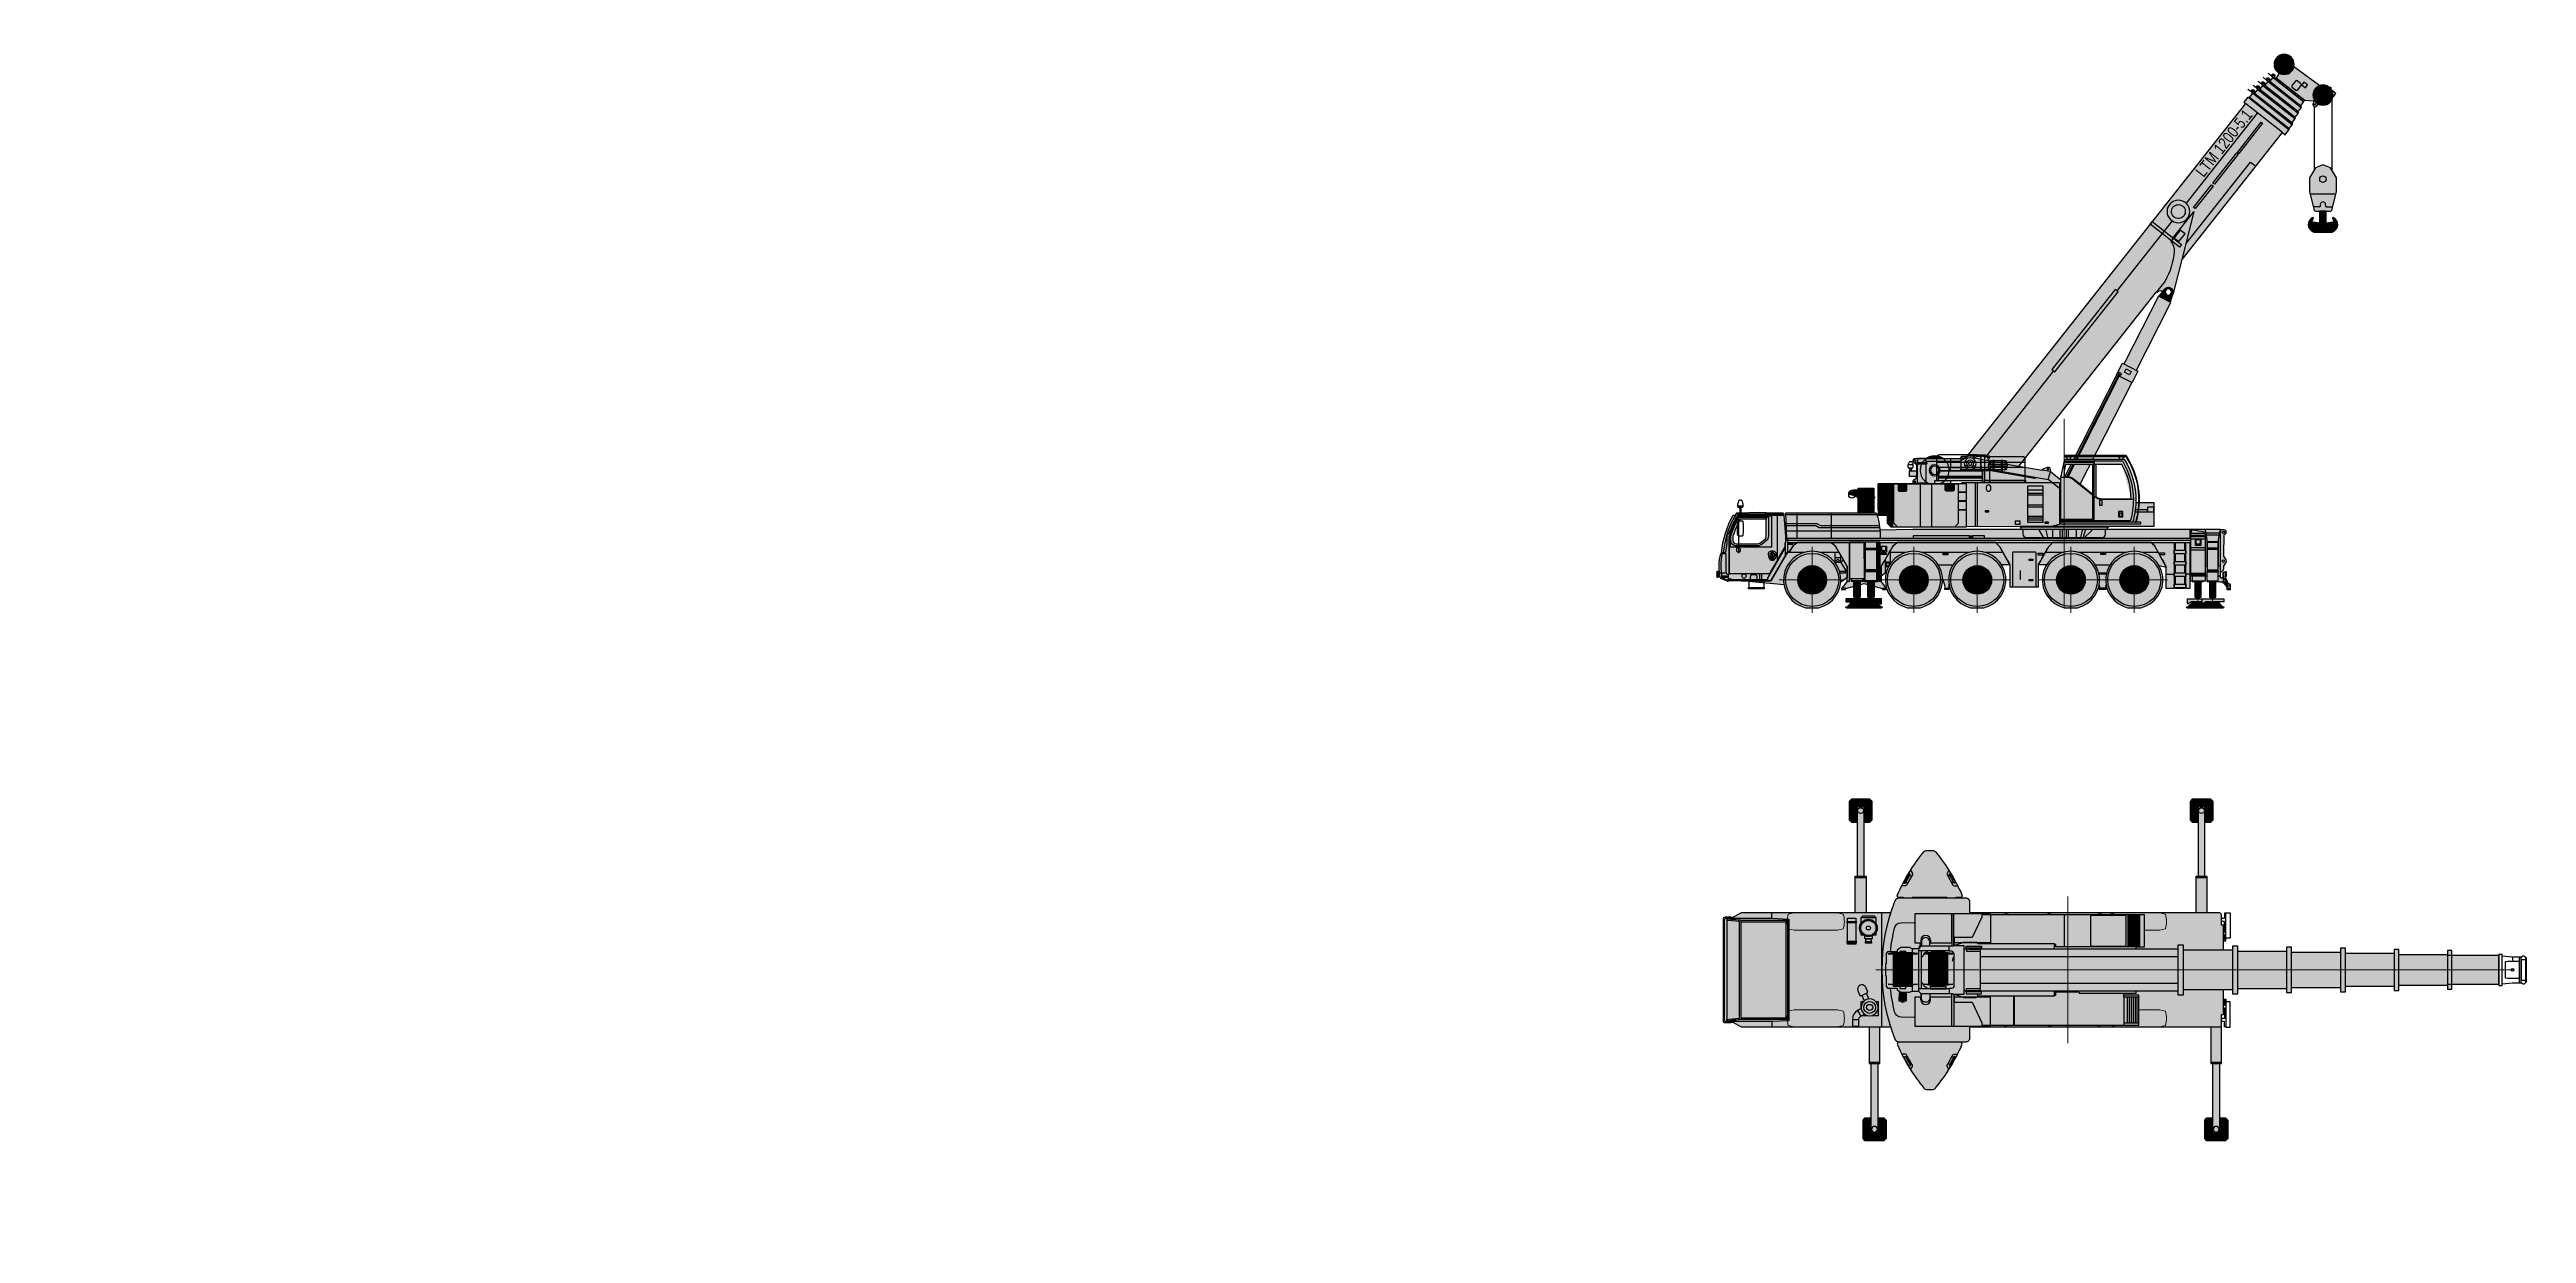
# Model space of a CAD drawing. Header units: millimetres. Extents: x 0 to 64514, y 0 to 30845.
import ezdxf
from ezdxf.enums import TextEntityAlignment as Align

# ---------------------------------------------------------------- set-up
doc = ezdxf.new("R2010")
doc.units = ezdxf.units.MM
doc.set_wipeout_variables(frame=1)
doc.layers.add('Техника. Кран LTM 1200-5.1', color=250, linetype='Continuous')
doc.layers.add('Техника. Кран LTM 1200-5.1 Штрих', color=7, linetype='Continuous', lineweight=15, true_color=0xffc994)
doc.styles.add('arial', font='arial.ttf')

# ---------------------------------------------------------------- blocks, each defined once
blk = doc.blocks.new('BLOCK-20200509.19392301')
at = {"color": 0, "linetype": 'ByBlock', "lineweight": -2, "transparency": 16777216}
blk.add_wipeout([(-277, -74), (-300, -50), (-297, -47), (-275, -68), (-250, -51), (-250, -43), (-253, -41), (-172, 44), (-169, 42), (-168, 62), (-173, 62), (-173, 69), (-161, 69), (-161, 74), (161, 74), (161, 69), (173, 69), (173, 62), (168, 62), (169, 42), (172, 44), (253, -41), (250, -43), (250, -51), (275, -68), (297, -47), (300, -50), (277, -74)], dxfattribs=at)
at = {"layer": 'Техника. Кран LTM 1200-5.1 Штрих', "true_color": 0xadadad, "transparency": 16777216}
h = blk.add_hatch(color=253, dxfattribs=at)
h.dxf.hatch_style = 1
h.paths.add_polyline_path([(277, -74), (-277, -74), (-300, -50), (-297, -47), (-275, -68), (-250, -51), (-250, -43), (-253, -41), (-172, 44), (-169, 42), (-168, 62), (-173, 62), (-173, 69), (-161, 69), (-161, 74), (161, 74), (161, 69), (173, 69), (173, 62), (168, 62), (169, 42), (172, 44), (253, -41), (250, -43), (250, -51), (275, -68), (297, -47), (300, -50)])
at = {"color": 0, "linetype": 'ByBlock', "lineweight": -2, "transparency": 16777216}
for p, q in [((-172, 44), (-253, -41)), ((-169, 42), (-250, -43)), ((-233, -47), (-166, 15)), ((-161, 69), (-173, 69)), ((-173, 69), (-173, 62)), ((-173, 62), (173, 62)), ((-169, 42), (-172, 44)), ((-169, 42), (-168, 62)), ((-169, 30), (-169, 42)), ((-169, 30), (-169, 18)), ((-169, 18), (-169, 24)), ((-166, 15), (-127, 51)), ((-161, 69), (-161, 74)), ((-127, 51), (-122, 51)), ((-122, 51), (-122, 51)), ((-83, 21), (-83, -47)), ((-83, 15), (83, 15)), ((-20, -47), (-20, 36)), ((-16, -47), (-16, 38)), ((20, 44), (-12, 44)), ((20, 42), (-12, 42)), ((20, 44), (20, -43)), ((83, -47), (83, 21)), ((122, 51), (127, 51)), ((122, 51), (122, 51)), ((127, 51), (166, 15)), ((161, 74), (161, 69)), ((173, 69), (161, 69)), ((166, 15), (233, -47)), ((168, 62), (169, 42)), ((169, 42), (172, 44)), ((169, 42), (169, 30)), ((250, -43), (169, 42)), ((169, 18), (169, 30)), ((253, -41), (172, 44)), ((173, 62), (173, 69)), ((-297, -47), (-300, -50)), ((-300, -50), (-277, -74)), ((-275, -68), (-297, -47)), ((-275, -68), (-277, -74)), ((-277, -74), (-270, -68)), ((-277, -74), (277, -74)), ((-275, -68), (-243, -47)), ((-270, -68), (-243, -50)), ((-250, -43), (-253, -41)), ((-250, -43), (-250, -51)), ((-243, -50), (-243, -47)), ((-243, -47), (243, -47)), ((243, -50), (-243, -50)), ((20, -41), (-12, -41)), ((20, -43), (-12, -43)), ((243, -47), (275, -68)), ((243, -47), (243, -50)), ((243, -50), (270, -68)), ((253, -41), (250, -43)), ((250, -51), (250, -43)), ((270, -68), (277, -74)), ((297, -47), (275, -68)), ((277, -74), (275, -68)), ((277, -74), (300, -50)), ((300, -50), (297, -47))]:
    blk.add_line(p, q, dxfattribs=at)
blk.add_lwpolyline([(277, -74), (-277, -74), (-300, -50), (-297, -47), (-275, -68), (-250, -51), (-250, -43), (-253, -41), (-172, 44), (-169, 42), (-168, 62), (-173, 62), (-173, 69), (-161, 69), (-161, 74), (161, 74), (161, 69), (173, 69), (173, 62), (168, 62), (169, 42), (172, 44), (253, -41), (250, -43), (250, -51), (275, -68), (297, -47), (300, -50), (277, -74)], dxfattribs=at)
for centre, radius, start, end in [((-166, 19), 3, 181, 270), ((-133, -4), 56.9, 26.93532, 78.8124), ((-12, 36), 8, 90, 180), ((-12, 38), 4, 90, 180), ((133, -4), 56.9, 101.1876, 153.06468), ((166, 19), 3, 270, 359), ((-12, -49), 8, 90, 164.69464), ((-12, -47), 4, 90, 167.43692)]:
    blk.add_arc(centre, radius, start, end, dxfattribs=at)
blk = doc.blocks.new('BLOCK-20200509.193921')
at = {"color": 0, "linetype": 'ByBlock', "lineweight": -2, "transparency": 16777216}
blk.add_wipeout([(-258, -62), (-266, -65), (-274, -63), (-280, -58), (-282, -50), (-282, -50), (-282, 68), (283, 68), (283, -9), (-187, -9)], dxfattribs=at)
at = {"layer": 'Техника. Кран LTM 1200-5.1 Штрих'}
h = blk.add_hatch(color=256, dxfattribs=at)
h.dxf.hatch_style = 1
edge = h.paths.add_edge_path()
edge.add_ellipse((-267, -50), major_axis=(-15.1, 0), ratio=1, start_angle=-0.52117, end_angle=124.60156, ccw=False)
edge.add_line((-282, -50), (-282, 68))
edge.add_line((-282, 68), (283, 68))
edge.add_line((283, 68), (283, -9))
edge.add_line((283, -9), (-187, -9))
edge.add_line((-187, -9), (-258, -62))
edge = h.paths.add_edge_path(flags=16)
edge.add_arc((-267, -50), 5.64, 0, 360)
at = {"color": 0, "linetype": 'ByBlock', "lineweight": -2, "transparency": 16777216}
blk.add_line((283, 65), (-282, 65), dxfattribs=at)
at = {"color": 0, "linetype": 'ByBlock', "lineweight": -2, "transparency": 16777216, "extrusion": (0, 0, -1)}
blk.add_lwpolyline([(258, -62, 0.607548), (282, -50), (282, 68), (-283, 68), (-283, -9), (187, -9), (258, -62)], format="xyb", dxfattribs=at)
at = {"color": 0, "linetype": 'ByBlock', "lineweight": -2, "transparency": 16777216}
blk.add_circle((-267, -50), 5.64, dxfattribs=at)
blk = doc.blocks.new('BLOCK-20200509.193919')
at = {"color": 0, "linetype": 'ByBlock', "lineweight": -2, "transparency": 16777216}
blk.add_wipeout([(-80, -229), (-78, -233), (-52, -240), (-52, -240), (-48, -242), (-44, -245), (-42, -249), (-41, -254), (-41, -279), (41, -279), (41, -254), (41, -254), (42, -249), (44, -245), (48, -242), (52, -240), (52, -240), (78, -233), (80, -229), (80, 492), (-80, 492)], dxfattribs=at)
at = {"layer": 'Техника. Кран LTM 1200-5.1 Штрих', "transparency": 16777216, "extrusion": (0, 0, -1)}
h = blk.add_hatch(color=256, dxfattribs=at)
h.dxf.hatch_style = 1
h.set_gradient(color1=(132, 132, 132), color2=(214, 214, 214), tint=1, name='CYLINDER')
h.paths.add_polyline_path([(0, 492), (-80, 492), (-80, -229), (0, -229)])
h.paths.add_polyline_path([(80, 492), (0, 492), (0, -229), (80, -229)])
h = blk.add_hatch(color=256, dxfattribs=at)
h.dxf.hatch_style = 1
h.set_gradient(color1=(132, 132, 132), color2=(214, 214, 214), tint=1, name='CYLINDER')
h.paths.add_polyline_path([(0, -233), (-78, -233), (-52, -240, -0.339454), (-41, -254), (-41, -279), (0, -279)])
h.paths.add_polyline_path([(41, -254, -0.339454), (52, -240), (78, -233), (0, -233), (0, -279), (41, -279)])
at = {"color": 0, "linetype": 'ByBlock', "lineweight": -2, "transparency": 16777216}
for p, q in [((80, -229), (-80, -229)), ((78, -233), (-78, -233)), ((41, -243), (-41, -243))]:
    blk.add_line(p, q, dxfattribs=at)
at = {"color": 0, "linetype": 'ByBlock', "lineweight": -2, "transparency": 16777216, "extrusion": (0, 0, -1)}
blk.add_lwpolyline([(80, 492), (80, -229), (78, -233), (52, -240, 0.339454), (41, -254), (41, -279), (-41, -279), (-41, -254, 0.339454), (-52, -240), (-78, -233), (-80, -229), (-80, 492)], format="xyb", close=True, dxfattribs=at)
blk = doc.blocks.new('BLOCK-20200509.193903')
at = {"color": 0, "linetype": 'ByBlock', "lineweight": -2, "transparency": 16777216, "xscale": -1}
blk.add_blockref('BLOCK-20200509.19392301', (0, -753), dxfattribs=at)
blk.add_blockref('BLOCK-20200509.193921', (-7, -666), dxfattribs=at)
blk.add_blockref('BLOCK-20200509.193919', (0, -319), dxfattribs=at)
at = {"color": 0, "linetype": 'ByBlock', "lineweight": 9, "transparency": 16777216}
blk.add_line((0, 827), (0, -827), dxfattribs=at)
blk = doc.blocks.new('BLOCK-20200509.193856')
at = {"color": 0, "linetype": 'ByBlock', "lineweight": -2, "transparency": 16777216}
blk.add_wipeout([(-1939, 304), (711, 304), (711, -214), (-1939, -214)], dxfattribs=at)
at = {"layer": 'Техника. Кран LTM 1200-5.1 Штрих', "true_color": 0xadadad, "transparency": 16777216}
h = blk.add_hatch(color=253, dxfattribs=at)
h.dxf.hatch_style = 1
h.paths.add_polyline_path([(-1939, 304), (-1939, -214), (711, -214), (711, 304)])
at = {"color": 0, "linetype": 'ByBlock', "lineweight": -2, "transparency": 16777216}
blk.add_line((711, 165), (-1939, 165), dxfattribs=at)
blk.add_lwpolyline([(-1939, 304), (-1939, -214), (711, -214), (711, 304)], close=True, dxfattribs=at)
blk = doc.blocks.new('BLOCK-20200509.19385401')
at = {"color": 0, "linetype": 'ByBlock', "lineweight": -2, "transparency": 16777216}
blk.add_wipeout([(147, -542), (147, -526), (148, -524), (148, -289), (149, -288), (149, -280), (153, -280), (153, -272), (143, -272), (142, -269), (143, -266), (143, -242), (142, -234), (142, 291), (142, 291), (142, 326), (142, 327), (142, 486), (133, 491), (-133, 491), (-142, 486), (-142, 327), (-142, 326), (-142, 291), (-142, 291), (-142, -234), (-143, -242), (-143, -266), (-142, -269), (-143, -272), (-153, -272), (-153, -280), (-149, -280), (-149, -288), (-148, -289), (-148, -524), (-147, -526), (-147, -542)], dxfattribs=at)
at = {"layer": 'Техника. Кран LTM 1200-5.1 Штрих', "transparency": 16777216}
h = blk.add_hatch(color=256, dxfattribs=at)
h.dxf.hatch_style = 1
h.paths.add_polyline_path([(-147, -542), (147, -542), (147, -526), (148, -524), (148, -289), (149, -288), (149, -280), (153, -280), (153, -272), (143, -272), (142, -269), (143, -266), (143, -242), (142, -234), (142, 291), (142, 291), (142, 326), (142, 327), (142, 486), (133, 491), (-133, 491), (-142, 486), (-142, 327), (-142, 326), (-142, 291), (-142, 291), (-142, -234), (-143, -242), (-143, -266), (-142, -269), (-143, -272), (-153, -272), (-153, -280), (-149, -280), (-149, -288), (-148, -289), (-148, -524), (-147, -526)])
at = {"color": 0, "linetype": 'ByBlock', "lineweight": -2, "transparency": 16777216, "extrusion": (0, 0, -1)}
for p, q in [((-142, 486), (142, 486)), ((142, 327), (-142, 327)), ((142, 291), (-142, 291)), ((153, -272), (-153, -272)), ((-153, -280), (153, -280)), ((-149, -288), (149, -288)), ((-147, -526), (147, -526)), ((-143, -242), (143, -242)), ((-143, -266), (143, -266)), ((-142, -234), (142, -234))]:
    blk.add_line(p, q, dxfattribs=at)
at = {"color": 0, "linetype": 'ByBlock', "lineweight": -2, "transparency": 16777216}
blk.add_lwpolyline([(-147, -542), (147, -542), (147, -526), (148, -524), (148, -289), (149, -288), (149, -280), (153, -280), (153, -272), (143, -272), (142, -269), (143, -266), (143, -242), (142, -234), (142, 291), (142, 291), (142, 326), (142, 327), (142, 486), (133, 491), (-133, 491), (-142, 486), (-142, 327), (-142, 326), (-142, 291), (-142, 291), (-142, -234), (-143, -242), (-143, -266), (-142, -269), (-143, -272), (-153, -272), (-153, -280), (-149, -280), (-149, -288), (-148, -289), (-148, -524), (-147, -526), (-147, -542)], dxfattribs=at)
blk = doc.blocks.new('BLOCK-20200509.193857')
at = {"color": 0, "linetype": 'ByBlock', "lineweight": -2, "transparency": 16777216}
blk.add_wipeout([(1392, 332), (1392, -291), (-559, -291), (-559, 175), (-408, 332)], dxfattribs=at)
at = {"layer": 'Техника. Кран LTM 1200-5.1 Штрих', "transparency": 16777216}
h = blk.add_hatch(color=256, dxfattribs=at)
h.dxf.hatch_style = 1
h.paths.add_polyline_path([(-408, 332), (1392, 332), (1392, -291), (-559, -291), (-559, 175)])
at = {"color": 0, "linetype": 'ByBlock', "lineweight": -2, "transparency": 16777216, "extrusion": (0, 0, -1)}
blk.add_lwpolyline([(408, 332), (-1392, 332), (-1392, -291), (559, -291), (559, 175)], close=True, dxfattribs=at)
blk = doc.blocks.new('BLOCK-20200509.193936')
at = {"color": 0, "linetype": 'ByBlock', "lineweight": -2, "transparency": 16777216}
blk.add_wipeout([(1123, -1219), (1123, -1219), (1124, -1233), (1124, -1247), (1126, -1261), (1127, -1275), (1127, -1275), (1127, -1275), (1138, -1299), (1146, -1325), (1152, -1351), (1155, -1378), (1155, -1378), (1155, -1381), (1156, -1385), (1158, -1388), (1160, -1391), (1160, -1391), (1237, -1406), (1316, -1411), (1395, -1406), (1473, -1391), (1473, -1391), (1473, -1391), (1475, -1388), (1477, -1385), (1478, -1381), (1478, -1378), (1478, -1378), (1481, -1351), (1487, -1325), (1496, -1299), (1506, -1275), (1506, -1275), (1508, -1258), (1509, -1241), (1510, -1225), (1511, -1208), (1511, -1208), (1511, 134), (1506, 136), (1506, -603), (1500, -603), (1500, -603), (1500, -603), (1501, -603), (1501, -604), (1501, -604), (1501, -604), (1502, -604), (1502, -604), (1502, -605), (1502, -605), (1502, -696), (1382, -696), (1382, -706), (1382, -706), (1382, -709), (1380, -711), (1378, -712), (1376, -713), (1213, -713), (1213, -699), (1123, -699)], dxfattribs=at)
at = {"layer": 'Техника. Кран LTM 1200-5.1 Штрих', "true_color": 0x848484, "transparency": 16777216}
h = blk.add_hatch(color=252, dxfattribs=at)
h.dxf.hatch_style = 1
edge = h.paths.add_edge_path()
edge.add_line((1123, -699), (1123, -1219))
edge.add_arc((2204, -1172), 1082, 182.52823842, 185.47761421)
edge.add_arc((882, -1398), 274, 4.095084, 26.590914, ccw=False)
edge.add_arc((1179, -1377), 23.6, 182.53188537, 216.60807137)
edge.add_arc((1317, -774), 637, 255.73731403, 284.26253104)
edge.add_arc((1454, -1377), 23.6, 323.40137446, 357.46799036)
edge.add_arc((1752, -1398), 274, 153.41013718, 175.90573989, ccw=False)
edge.add_arc((543, -1181), 968, 354.43329059, 358.40635285)
edge.add_line((1511, -1208), (1511, 134))
edge.add_line((1511, 134), (1506, 136))
edge.add_line((1506, 136), (1506, -603))
edge.add_line((1506, -603), (1500, -603))
edge.add_arc((1499, -607), 3.88, 46.12056252, 73.90759438, ccw=False)
edge.add_arc((1500, -605), 1.43, 2.2747392, 46.55990142, ccw=False)
edge.add_line((1502, -605), (1502, -696))
edge.add_line((1502, -696), (1382, -696))
edge.add_line((1382, -696), (1382, -706))
edge.add_arc((1376, -707), 6.33, -87.20026674, 4.33576892, ccw=False)
edge.add_line((1376, -713), (1213, -713))
edge.add_line((1213, -713), (1213, -699))
edge.add_line((1213, -699), (1123, -699))
at = {"color": 0, "linetype": 'ByBlock', "lineweight": -2, "transparency": 16777216}
blk.add_wipeout([(1584, 224), (1580, 200), (1568, 180), (1550, 165), (1528, 157), (1528, 157), (1500, 152), (1500, 134), (1500, -605), (1439, -605), (1425, -605), (1420, -606), (1384, -610), (1384, -612), (1379, -612), (1378, -613), (1378, -613), (1374, -614), (1371, -615), (1367, -616), (1364, -616), (1364, -616), (1357, -616), (1351, -616), (1345, -616), (1339, -616), (1339, -616), (11, -616), (-1321, -616), (-1321, -616), (-1326, -616), (-1332, -616), (-1337, -616), (-1342, -616), (-1342, -616), (-1345, -616), (-1348, -616), (-1351, -615), (-1354, -615), (-1354, -615), (-1356, -614), (-1358, -614), (-1359, -613), (-1361, -612), (-1366, -612), (-1366, -610), (-1399, -607), (-1399, -607), (-1401, -607), (-1404, -606), (-1406, -605), (-1408, -603), (-1484, -603), (-1484, 136), (-1482, 136), (-1482, 152), (-1510, 157), (-1510, 157), (-1532, 165), (-1550, 180), (-1562, 200), (-1566, 224), (-1566, 413), (-1639, 413), (-1639, 413), (-1649, 414), (-1657, 418), (-1662, 425), (-1665, 434), (-1665, 434), (-1665, 776), (-1665, 776), (-1662, 785), (-1657, 792), (-1649, 796), (-1639, 797), (-1566, 797), (-1566, 879), (-1566, 879), (-1562, 902), (-1550, 922), (-1532, 938), (-1510, 946), (-1461, 954), (-1461, 1076), (-1461, 1076), (-1461, 1089), (-1459, 1102), (-1454, 1114), (-1448, 1125), (-1448, 1125), (-1447, 1126), (-1446, 1127), (-1444, 1127), (-1443, 1127), (-1240, 1127), (-1240, 1143), (-1239, 1143), (-1239, 1153), (-1240, 1153), (-1240, 1163), (-1244, 1163), (-1244, 1164), (-1246, 1164), (-1246, 1153), (-1246, 1152), (-1246, 1151), (-1251, 1151), (-1251, 1152), (-1251, 1153), (-1251, 1164), (-1251, 1164), (-1258, 1168), (-1261, 1176), (-1258, 1184), (-1251, 1188), (-1251, 1195), (-1258, 1222), (-1272, 1222), (-1272, 1222), (-1278, 1223), (-1284, 1225), (-1289, 1228), (-1293, 1233), (-1296, 1240), (-1296, 1247), (-1296, 1247), (-1296, 1248), (-1296, 1248), (-1296, 1249), (-1295, 1249), (-1292, 1249), (-1165, 1249), (-1162, 1249), (-1162, 1249), (-1162, 1249), (-1161, 1248), (-1161, 1248), (-1161, 1247), (-1161, 1244), (-1161, 1240), (-1161, 1240), (-1164, 1233), (-1169, 1228), (-1176, 1224), (-1183, 1222), (-1198, 1222), (-1207, 1191), (-1207, 1191), (-1207, 1190), (-1208, 1190), (-1208, 1190), (-1209, 1189), (-1209, 1189), (-1212, 1189), (-1212, 1163), (-1216, 1163), (-1216, 1153), (-1217, 1153), (-1217, 1143), (-1216, 1143), (-1216, 1131), (-1215, 1129), (-1189, 1113), (-1189, 1113), (-1185, 1112), (-1182, 1111), (-1178, 1110), (-1174, 1109), (-1170, 1109), (-1170, 1114), (-1170, 1114), (-1170, 1115), (-1169, 1115), (-1169, 1116), (-1168, 1116), (-1166, 1116), (-1165, 1116), (-1165, 1120), (-1115, 1120), (-1115, 1116), (-1111, 1116), (-1111, 1116), (-1111, 1116), (-1110, 1115), (-1110, 1115), (-1110, 1114), (-1110, 1111), (-1106, 1111), (-1106, 1111), (-1104, 1111), (-1103, 1110), (-1102, 1108), (-1101, 1106), (-1101, 1100), (-1101, 1100), (-1102, 1099), (-1103, 1097), (-1104, 1096), (-1106, 1095), (-1106, 1095), (-1110, 1095), (-1110, 1093), (-1110, 1093), (-1110, 1092), (-1110, 1091), (-1111, 1091), (-1111, 1091), (-1115, 1091), (-1115, 1080), (-1120, 1080), (-1120, 1079), (-1120, 1079), (-1120, 1079), (-1120, 1079), (1136, 1079), (1136, 1091), (1132, 1091), (1132, 1091), (1131, 1091), (1131, 1091), (1131, 1092), (1131, 1093), (1131, 1095), (1127, 1095), (1127, 1095), (1125, 1096), (1123, 1097), (1122, 1099), (1122, 1101), (1122, 1101), (1122, 1106), (1122, 1106), (1122, 1108), (1124, 1110), (1125, 1111), (1127, 1111), (1127, 1111), (1131, 1111), (1131, 1114), (1131, 1114), (1131, 1115), (1131, 1115), (1131, 1116), (1132, 1116), (1136, 1116), (1136, 1120), (1186, 1120), (1186, 1116), (1187, 1116), (1189, 1116), (1189, 1116), (1190, 1116), (1190, 1115), (1190, 1115), (1190, 1114), (1190, 1109), (1195, 1109), (1195, 1109), (1198, 1110), (1202, 1110), (1206, 1112), (1210, 1113), (1236, 1129), (1237, 1131), (1237, 1143), (1238, 1143), (1238, 1153), (1237, 1153), (1237, 1163), (1233, 1163), (1233, 1164), (1232, 1164), (1232, 1153), (1231, 1152), (1231, 1151), (1227, 1151), (1227, 1152), (1227, 1153), (1226, 1164), (1226, 1164), (1219, 1168), (1217, 1176), (1219, 1184), (1226, 1188), (1227, 1195), (1219, 1222), (1205, 1222), (1205, 1222), (1196, 1224), (1188, 1229), (1183, 1238), (1182, 1247), (1182, 1247), (1182, 1247), (1182, 1248), (1182, 1249), (1183, 1249), (1184, 1249), (1185, 1249), (1185, 1255), (1313, 1255), (1313, 1249), (1316, 1249), (1316, 1249), (1316, 1249), (1316, 1248), (1317, 1248), (1317, 1247), (1317, 1247), (1316, 1238), (1311, 1230), (1304, 1224), (1295, 1222), (1295, 1222), (1279, 1222), (1271, 1191), (1271, 1191), (1270, 1190), (1270, 1190), (1269, 1190), (1269, 1189), (1265, 1189), (1265, 1163), (1261, 1163), (1261, 1153), (1260, 1153), (1260, 1143), (1261, 1143), (1261, 1127), (1461, 1127), (1461, 1127), (1463, 1127), (1464, 1127), (1465, 1126), (1466, 1125), (1466, 1125), (1472, 1116), (1476, 1105), (1478, 1095), (1479, 1084), (1479, 1010), (1539, 1006), (1539, 1006), (1545, 1006), (1551, 1003), (1554, 998), (1556, 992), (1557, 965), (1557, 965), (1557, 963), (1556, 961), (1554, 960), (1553, 959), (1548, 958), (1548, 958), (1547, 958), (1547, 959), (1546, 959), (1546, 960), (1546, 965), (1506, 959), (1479, 957), (1479, 954), (1528, 946), (1528, 946), (1550, 938), (1568, 922), (1580, 902), (1584, 879), (1584, 858), (1632, 858), (1632, 858), (1645, 855), (1655, 848), (1662, 838), (1665, 825), (1665, 825), (1665, 722), (1665, 722), (1662, 709), (1655, 699), (1645, 691), (1632, 689), (1584, 689), (1584, 649), (1641, 649), (1641, 649), (1650, 647), (1658, 642), (1663, 634), (1664, 625), (1664, 288), (1664, 288), (1663, 279), (1658, 272), (1650, 267), (1641, 265), (1584, 265)], dxfattribs=at)
blk.add_wipeout([(-1102, -1219), (-1102, -1219), (-1102, -1233), (-1103, -1247), (-1104, -1261), (-1106, -1275), (-1106, -1275), (-1106, -1275), (-1116, -1299), (-1125, -1325), (-1131, -1351), (-1134, -1378), (-1134, -1378), (-1134, -1378), (-1134, -1381), (-1135, -1385), (-1137, -1388), (-1139, -1391), (-1139, -1391), (-1216, -1406), (-1295, -1411), (-1374, -1406), (-1452, -1391), (-1452, -1391), (-1452, -1391), (-1454, -1388), (-1456, -1385), (-1457, -1381), (-1457, -1378), (-1457, -1378), (-1460, -1351), (-1466, -1325), (-1474, -1299), (-1485, -1275), (-1485, -1275), (-1487, -1258), (-1488, -1241), (-1489, -1225), (-1489, -1208), (-1489, -1208), (-1489, 134), (-1484, 136), (-1484, -603), (-1479, -603), (-1479, -603), (-1479, -603), (-1479, -603), (-1480, -604), (-1480, -604), (-1480, -604), (-1480, -604), (-1481, -604), (-1481, -605), (-1481, -605), (-1481, -605), (-1481, -696), (-1361, -696), (-1361, -706), (-1361, -706), (-1361, -709), (-1359, -711), (-1357, -712), (-1355, -713), (-1192, -713), (-1192, -699), (-1102, -699)], dxfattribs=at)
blk.add_wipeout([(-1478, -603), (-1479, -603), (-1479, -603), (-1480, -604), (-1480, -604), (-1481, -605), (-1481, -696), (-1361, -696), (-1361, -706), (-1361, -706), (-1361, -708), (-1360, -709), (-1360, -710), (-1359, -711), (-1359, -711), (-1358, -712), (-1357, -712), (-1356, -713), (-1355, -713), (-1192, -713), (-1192, -699), (-1102, -699), (-1102, -861), (-951, -877), (-947, -842), (-955, -791), (-960, -791), (-959, -788), (-959, -788), (-955, -787), (-952, -785), (-951, -781), (-952, -777), (-952, -777), (-955, -775), (-955, -775), (-955, -774), (-955, -773), (-954, -772), (-953, -772), (-952, -772), (-951, -767), (-951, -767), (-951, -767), (-951, -766), (-951, -766), (-952, -766), (-952, -766), (-948, -766), (-948, -766), (-947, -766), (-946, -766), (-945, -767), (-944, -768), (-918, -768), (-918, -774), (-916, -774), (-916, -778), (-886, -778), (-886, -774), (-861, -774), (-836, -778), (-823, -778), (-810, -779), (-810, -792), (-804, -792), (-805, -797), (-805, -802), (-406, -820), (-406, -820), (-405, -820), (-405, -819), (-404, -819), (-404, -818), (-402, -804), (-402, -804), (-401, -801), (-399, -798), (-396, -797), (-393, -796), (-378, -797), (-378, -797), (-376, -798), (-374, -798), (-372, -800), (-371, -801), (-369, -802), (-369, -802), (-369, -803), (-368, -805), (-366, -806), (-365, -807), (-365, -807), (-359, -807), (-354, -812), (-328, -813), (-323, -809), (-317, -809), (-317, -809), (-315, -809), (-313, -808), (-312, -806), (-311, -804), (-309, -804), (-306, -790), (-306, -790), (-306, -786), (-305, -781), (-306, -777), (-307, -772), (-307, -768), (-308, -768), (-308, -768), (-309, -768), (-309, -768), (-310, -767), (-310, -767), (-310, -767), (-307, -754), (-307, -754), (-297, -759), (-288, -765), (-279, -771), (-270, -778), (-254, -793), (-254, -793), (-177, -844), (-86, -861), (4, -842), (80, -789), (80, -789), (90, -779), (269, -779), (269, -779), (271, -779), (273, -778), (274, -776), (274, -774), (274, -774), (274, -751), (318, -747), (331, -767), (331, -767), (331, -767), (330, -768), (330, -768), (329, -768), (328, -768), (328, -772), (328, -772), (327, -777), (327, -781), (327, -786), (327, -790), (331, -804), (333, -804), (333, -804), (333, -806), (334, -808), (336, -809), (338, -809), (338, -809), (344, -809), (349, -813), (375, -812), (380, -807), (386, -807), (386, -807), (388, -806), (389, -805), (390, -803), (390, -802), (392, -801), (392, -801), (394, -800), (395, -798), (397, -798), (399, -797), (399, -797), (414, -796), (414, -796), (417, -797), (420, -798), (422, -801), (423, -804), (425, -818), (425, -818), (425, -819), (426, -819), (427, -820), (428, -820), (826, -802), (825, -792), (832, -792), (831, -779), (857, -778), (882, -774), (907, -774), (907, -778), (937, -778), (937, -774), (939, -774), (939, -768), (965, -768), (965, -768), (966, -767), (967, -766), (968, -766), (970, -766), (970, -766), (973, -766), (973, -766), (973, -766), (972, -766), (972, -767), (972, -767), (973, -772), (974, -772), (974, -772), (976, -772), (976, -773), (976, -774), (976, -775), (973, -777), (973, -777), (972, -781), (973, -785), (976, -787), (980, -788), (980, -788), (981, -791), (976, -791), (969, -842), (972, -877), (1123, -861), (1123, -699), (1213, -699), (1213, -713), (1376, -713), (1376, -713), (1378, -712), (1380, -711), (1382, -709), (1382, -706), (1382, -696), (1502, -696), (1502, -605), (1500, -603), (1500, -605), (1425, -605), (1420, -606), (1384, -610), (1384, -612), (1379, -612), (1364, -616), (-1342, -616), (-1354, -615), (-1361, -612), (-1366, -612), (-1366, -610), (-1399, -607), (-1403, -606), (-1407, -604), (-1408, -603)], dxfattribs=at)
at = {"layer": 'Техника. Кран LTM 1200-5.1 Штрих', "transparency": 16777216}
h = blk.add_hatch(color=256, dxfattribs=at)
h.dxf.hatch_style = 1
edge = h.paths.add_edge_path()
edge.add_arc((1516, 224), 68, -80.0000004, 0.00000014, ccw=False)
edge.add_line((1528, 157), (1500, 152))
edge.add_line((1500, 152), (1500, 134))
edge.add_line((1500, 134), (1500, -605))
edge.add_line((1500, -605), (1439, -605))
edge.add_line((1439, -605), (1425, -605))
edge.add_line((1425, -605), (1420, -606))
edge.add_line((1420, -606), (1384, -610))
edge.add_line((1384, -610), (1384, -612))
edge.add_line((1384, -612), (1379, -612))
edge.add_line((1379, -612), (1378, -613))
edge.add_arc((1363, -570), 45.7, 270.96586358, 289.23060751, ccw=False)
edge.add_arc((1353, -448), 168, 265.33121257, 273.64435921, ccw=False)
edge.add_line((1339, -616), (11, -616))
edge.add_line((11, -616), (-1321, -616))
edge.add_arc((-1335, -450), 166, 267.32972764, 274.74422267, ccw=False)
edge.add_arc((-1339, -526), 89.6, 260.16391863, 268.01553477, ccw=False)
edge.add_arc((-1353, -601), 13.2, 234.64040151, 264.2370388, ccw=False)
edge.add_line((-1361, -612), (-1366, -612))
edge.add_line((-1366, -612), (-1366, -610))
edge.add_line((-1366, -610), (-1399, -607))
edge.add_arc((-1400, -598), 9.03, 214.62868146, 280.034633, ccw=False)
edge.add_line((-1408, -603), (-1484, -603))
edge.add_line((-1484, -603), (-1484, 136))
edge.add_line((-1484, 136), (-1482, 136))
edge.add_line((-1482, 136), (-1482, 152))
edge.add_line((-1482, 152), (-1510, 157))
edge.add_arc((-1498, 224), 68, 180, 260, ccw=False)
edge.add_line((-1566, 224), (-1566, 413))
edge.add_line((-1566, 413), (-1639, 413))
edge.add_arc((-1643, 435), 22, 183.09098339, 278.75643674, ccw=False)
edge.add_line((-1665, 434), (-1665, 776))
edge.add_arc((-1643, 775), 22, 81.27127944, 176.87943545, ccw=False)
edge.add_line((-1639, 797), (-1566, 797))
edge.add_line((-1566, 797), (-1566, 879))
edge.add_arc((-1498, 879), 68, 99.9999996, 180.00000014, ccw=False)
edge.add_line((-1510, 946), (-1461, 954))
edge.add_line((-1461, 954), (-1461, 1076))
edge.add_arc((-1388, 1083), 72.9, 144.70963627, 185.03749151, ccw=False)
edge.add_arc((-1443, 1121), 6, 89.99384347, 144.35617445, ccw=False)
edge.add_line((-1443, 1127), (-1240, 1127))
edge.add_line((-1240, 1127), (-1240, 1143))
edge.add_line((-1240, 1143), (-1239, 1143))
edge.add_line((-1239, 1143), (-1239, 1153))
edge.add_line((-1239, 1153), (-1240, 1153))
edge.add_line((-1240, 1153), (-1240, 1163))
edge.add_line((-1240, 1163), (-1244, 1163))
edge.add_line((-1244, 1163), (-1244, 1164))
edge.add_line((-1244, 1164), (-1246, 1164))
edge.add_line((-1246, 1164), (-1246, 1153))
edge.add_line((-1246, 1153), (-1246, 1152))
edge.add_line((-1246, 1152), (-1246, 1151))
edge.add_line((-1246, 1151), (-1251, 1151))
edge.add_line((-1251, 1151), (-1251, 1152))
edge.add_line((-1251, 1152), (-1251, 1153))
edge.add_line((-1251, 1153), (-1251, 1164))
edge.add_arc((-1249, 1176), 12.2, 101.86331042, 258.13674235, ccw=False)
edge.add_line((-1251, 1188), (-1251, 1195))
edge.add_line((-1251, 1195), (-1258, 1222))
edge.add_line((-1258, 1222), (-1272, 1222))
edge.add_arc((-1274, 1245), 22.1, 211.83723199, 273.72402092, ccw=False)
edge.add_line((-1293, 1233), (-1296, 1240))
edge.add_line((-1296, 1240), (-1296, 1247))
edge.add_arc((-1294, 1247), 2, 119.99740316, 180.00266732, ccw=False)
edge.add_line((-1295, 1249), (-1292, 1249))
edge.add_line((-1292, 1249), (-1165, 1249))
edge.add_line((-1165, 1249), (-1162, 1249))
edge.add_arc((-1163, 1247), 2, -0.00266732, 60.00259684, ccw=False)
edge.add_line((-1161, 1247), (-1161, 1244))
edge.add_line((-1161, 1244), (-1161, 1240))
edge.add_arc((-1183, 1244), 22, 269.99997186, 349.41199012, ccw=False)
edge.add_line((-1183, 1222), (-1198, 1222))
edge.add_line((-1198, 1222), (-1207, 1191))
edge.add_arc((-1209, 1191), 2, 270.00909072, 344.73898014, ccw=False)
edge.add_line((-1209, 1189), (-1212, 1189))
edge.add_line((-1212, 1189), (-1212, 1163))
edge.add_line((-1212, 1163), (-1216, 1163))
edge.add_line((-1216, 1163), (-1216, 1153))
edge.add_line((-1216, 1153), (-1217, 1153))
edge.add_line((-1217, 1153), (-1217, 1143))
edge.add_line((-1217, 1143), (-1216, 1143))
edge.add_line((-1216, 1143), (-1216, 1131))
edge.add_line((-1216, 1131), (-1215, 1129))
edge.add_line((-1215, 1129), (-1189, 1113))
edge.add_arc((-1173, 1142), 32.7, 241.24416268, 268.75554809)
edge.add_line((-1174, 1109), (-1170, 1109))
edge.add_line((-1170, 1109), (-1170, 1114))
edge.add_arc((-1168, 1114), 1.51, 90.5293795, 180.37731462, ccw=False)
edge.add_line((-1168, 1116), (-1166, 1116))
edge.add_line((-1166, 1116), (-1165, 1116))
edge.add_line((-1165, 1116), (-1165, 1120))
edge.add_line((-1165, 1120), (-1115, 1120))
edge.add_line((-1115, 1120), (-1115, 1116))
edge.add_line((-1115, 1116), (-1111, 1116))
edge.add_arc((-1111, 1114), 1.57, 2.38165753, 87.61841887, ccw=False)
edge.add_line((-1110, 1114), (-1110, 1111))
edge.add_line((-1110, 1111), (-1106, 1111))
edge.add_arc((-1106, 1106), 5.09, -1.5683769, 89.01010736, ccw=False)
edge.add_line((-1101, 1106), (-1101, 1100))
edge.add_arc((-1106, 1101), 5.09, 270.97794647, 359.02212229, ccw=False)
edge.add_line((-1106, 1095), (-1110, 1095))
edge.add_line((-1110, 1095), (-1110, 1093))
edge.add_arc((-1111, 1092), 1.54, -89.31266235, 8.93649133, ccw=False)
edge.add_line((-1111, 1091), (-1115, 1091))
edge.add_line((-1115, 1091), (-1115, 1080))
edge.add_line((-1115, 1080), (-1120, 1080))
edge.add_line((-1120, 1080), (-1120, 1079))
edge.add_line((-1120, 1079), (-1120, 1079))
edge.add_line((-1120, 1079), (-1120, 1079))
edge.add_line((-1120, 1079), (-1120, 1079))
edge.add_line((-1120, 1079), (1136, 1079))
edge.add_line((1136, 1079), (1136, 1091))
edge.add_line((1136, 1091), (1132, 1091))
edge.add_arc((1132, 1093), 1.58, 172.99095603, 267.38531628, ccw=False)
edge.add_line((1131, 1093), (1131, 1095))
edge.add_line((1131, 1095), (1127, 1095))
edge.add_arc((1127, 1100), 5.01, 177.48244245, 269.95928801, ccw=False)
edge.add_line((1122, 1101), (1122, 1106))
edge.add_arc((1127, 1106), 5.09, 90.95337807, 179.04669069, ccw=False)
edge.add_line((1127, 1111), (1131, 1111))
edge.add_line((1131, 1111), (1131, 1114))
edge.add_arc((1132, 1114), 1.54, 90.68733765, 188.93649133, ccw=False)
edge.add_line((1132, 1116), (1136, 1116))
edge.add_line((1136, 1116), (1136, 1120))
edge.add_line((1136, 1120), (1186, 1120))
edge.add_line((1186, 1120), (1186, 1116))
edge.add_line((1186, 1116), (1187, 1116))
edge.add_line((1187, 1116), (1189, 1116))
edge.add_arc((1189, 1114), 1.51, -0.38985834, 81.88886476, ccw=False)
edge.add_line((1190, 1114), (1190, 1109))
edge.add_line((1190, 1109), (1195, 1109))
edge.add_arc((1195, 1139), 30, 269.99962683, 299.9999145)
edge.add_line((1210, 1113), (1236, 1129))
edge.add_line((1236, 1129), (1237, 1131))
edge.add_line((1237, 1131), (1237, 1143))
edge.add_line((1237, 1143), (1238, 1143))
edge.add_line((1238, 1143), (1238, 1153))
edge.add_line((1238, 1153), (1237, 1153))
edge.add_line((1237, 1153), (1237, 1163))
edge.add_line((1237, 1163), (1233, 1163))
edge.add_line((1233, 1163), (1233, 1164))
edge.add_line((1233, 1164), (1232, 1164))
edge.add_line((1232, 1164), (1232, 1153))
edge.add_line((1232, 1153), (1231, 1152))
edge.add_line((1231, 1152), (1231, 1151))
edge.add_line((1231, 1151), (1227, 1151))
edge.add_line((1227, 1151), (1227, 1152))
edge.add_line((1227, 1152), (1227, 1153))
edge.add_line((1227, 1153), (1226, 1164))
edge.add_arc((1229, 1176), 12.2, 101.86306493, 258.13699264, ccw=False)
edge.add_line((1226, 1188), (1227, 1195))
edge.add_line((1227, 1195), (1219, 1222))
edge.add_line((1219, 1222), (1205, 1222))
edge.add_arc((1204, 1245), 22.4, 173.24316266, 273.33622474, ccw=False)
edge.add_arc((1184, 1247), 2, 89.99970534, 180.00035195, ccw=False)
edge.add_line((1184, 1249), (1185, 1249))
edge.add_line((1185, 1249), (1185, 1255))
edge.add_line((1185, 1255), (1313, 1255))
edge.add_line((1313, 1255), (1313, 1249))
edge.add_line((1313, 1249), (1316, 1249))
edge.add_arc((1315, 1247), 2, -0.00278064, 60.00271015, ccw=False)
edge.add_arc((1294, 1245), 22.4, -89.49571633, 6.80022534, ccw=False)
edge.add_line((1295, 1222), (1279, 1222))
edge.add_line((1279, 1222), (1271, 1191))
edge.add_arc((1269, 1191), 2, 269.99840795, 344.74855361, ccw=False)
edge.add_line((1269, 1189), (1265, 1189))
edge.add_line((1265, 1189), (1265, 1163))
edge.add_line((1265, 1163), (1261, 1163))
edge.add_line((1261, 1163), (1261, 1153))
edge.add_line((1261, 1153), (1260, 1153))
edge.add_line((1260, 1153), (1260, 1143))
edge.add_line((1260, 1143), (1261, 1143))
edge.add_line((1261, 1143), (1261, 1127))
edge.add_line((1261, 1127), (1461, 1127))
edge.add_arc((1461, 1121), 6, 35.65002297, 89.99999247, ccw=False)
edge.add_arc((1409, 1084), 70, -0.000003, 35.650005, ccw=False)
edge.add_line((1479, 1084), (1479, 1010))
edge.add_line((1479, 1010), (1539, 1006))
edge.add_arc((1540, 990), 15.8, 5.27341036, 95.07634025, ccw=False)
edge.add_line((1556, 992), (1557, 965))
edge.add_arc((1551, 965), 6.25, -73.97022832, 0.19288223, ccw=False)
edge.add_line((1553, 959), (1548, 958))
edge.add_arc((1548, 960), 2.09, 184.70970121, 278.13897724, ccw=False)
edge.add_line((1546, 960), (1546, 965))
edge.add_line((1546, 965), (1506, 959))
edge.add_line((1506, 959), (1479, 957))
edge.add_line((1479, 957), (1479, 954))
edge.add_line((1479, 954), (1528, 946))
edge.add_arc((1516, 879), 68, -0.00000014, 80.0000004, ccw=False)
edge.add_line((1584, 879), (1584, 858))
edge.add_line((1584, 858), (1632, 858))
edge.add_arc((1632, 825), 32.6, 0.00579225, 90.0198039, ccw=False)
edge.add_line((1665, 825), (1665, 722))
edge.add_arc((1632, 722), 32.6, -89.98019598, 0.00579225, ccw=False)
edge.add_line((1632, 689), (1584, 689))
edge.add_line((1584, 689), (1584, 649))
edge.add_line((1584, 649), (1641, 649))
edge.add_arc((1641, 625), 23.1, 0.00579219, 90.01980512, ccw=False)
edge.add_line((1664, 625), (1664, 288))
edge.add_arc((1641, 288), 23.1, -89.97990524, 0.00579219, ccw=False)
edge.add_line((1641, 265), (1584, 265))
edge.add_line((1584, 265), (1584, 224))
edge = h.paths.add_edge_path(flags=16)
edge.add_line((1479, 926), (1479, 882))
edge.add_line((1479, 882), (1479, 881))
edge.add_line((1479, 881), (1480, 880))
edge.add_arc((1424, 838), 70, 16.4826898, 36.728571, ccw=False)
edge.add_line((1491, 858), (1498, 858))
edge.add_line((1498, 858), (1556, 858))
edge.add_line((1556, 858), (1556, 879))
edge.add_arc((1516, 879), 40, 359.99999985, 440.00000051)
edge.add_line((1523, 918), (1479, 926))
h.paths.add_polyline_path([(1556, 689), (1556, 649), (1503, 648), (1494, 647), (1494, 689), (1498, 689)], flags=16)
edge = h.paths.add_edge_path(flags=16)
edge.add_line((1500, 265), (1500, 180))
edge.add_line((1500, 180), (1523, 184))
edge.add_arc((1516, 224), 40, 279.99999949, 360.00000015)
edge.add_line((1556, 224), (1556, 265))
edge.add_line((1556, 265), (1500, 265))
edge = h.paths.add_edge_path(flags=16)
edge.add_line((-1538, 413), (-1538, 224))
edge.add_arc((-1498, 224), 40, 179.99999985, 260.00000051)
edge.add_line((-1505, 184), (-1481, 180))
edge.add_line((-1481, 180), (-1481, 406))
edge.add_arc((-1481, 410), 4, 180, 270, ccw=False)
edge.add_line((-1485, 410), (-1485, 414))
edge.add_arc((-1490, 440), 26.6, 272.76402664, 281.85420229, ccw=False)
edge.add_line((-1489, 413), (-1538, 413))
edge = h.paths.add_edge_path(flags=16)
edge.add_line((-1460, 926), (-1460, 833))
edge.add_arc((-1398, 787), 76.3, 143.39027766, 177.96140332)
edge.add_arc((-1489, 777), 19.4, 40.4065126, 88.19047194)
edge.add_line((-1489, 797), (-1538, 797))
edge.add_line((-1538, 797), (-1538, 879))
edge.add_arc((-1498, 879), 40, 99.99999949, 180.00000015, ccw=False)
edge.add_line((-1505, 918), (-1460, 926))
edge = h.paths.add_edge_path(flags=16)
edge.add_line((-1242, 961), (-1272, 87))
edge.add_arc((-1212, 85), 60, 177.99885829, 270.00740999)
edge.add_line((-1212, 25), (1229, 25))
edge.add_arc((1222, 95), 70.6, 275.85490768, 343.53373438)
edge.add_line((1290, 75), (1260, 961))
edge.add_arc((1203, 955), 56.8, 5.91132665, 93.45773359)
edge.add_arc((9, -449727), 450740, 89.84860358, 90.15139642)
edge.add_arc((-1186, 955), 57, 86.65577848, 173.97516127)
edge = h.paths.add_edge_path(flags=16)
edge.add_arc((-1248, -498), 70.9, 0, 360)
edge = h.paths.add_edge_path(flags=16)
edge.add_arc((-1069, -496), 71.9, 0, 360)
edge = h.paths.add_edge_path(flags=16)
edge.add_arc((-888, -496), 71.9, 0, 360)
at = {"layer": 'Техника. Кран LTM 1200-5.1 Штрих', "true_color": 0x848484, "transparency": 16777216}
h = blk.add_hatch(color=252, dxfattribs=at)
h.dxf.hatch_style = 1
edge = h.paths.add_edge_path()
edge.add_line((-1102, -699), (-1102, -1219))
edge.add_arc((-2182, -1172), 1082, 354.52238579, 357.47176158, ccw=False)
edge.add_arc((-860, -1398), 274, 153.409086, 175.904916)
edge.add_arc((-1158, -1377), 23.6, 323.39192863, 357.46811463, ccw=False)
edge.add_arc((-1295, -774), 637, 255.73746896, 284.26268597, ccw=False)
edge.add_arc((-1433, -1377), 23.6, 182.53200964, 216.59862554, ccw=False)
edge.add_arc((-1730, -1398), 274, 4.09426011, 26.58986282)
edge.add_arc((-521, -1181), 968, 181.59364715, 185.56670941, ccw=False)
edge.add_line((-1489, -1208), (-1489, 134))
edge.add_line((-1489, 134), (-1484, 136))
edge.add_line((-1484, 136), (-1484, -603))
edge.add_line((-1484, -603), (-1479, -603))
edge.add_arc((-1478, -607), 3.88, 106.09240562, 133.87943748)
edge.add_arc((-1479, -605), 1.43, 133.44009858, 177.7252608)
edge.add_line((-1481, -605), (-1481, -696))
edge.add_line((-1481, -696), (-1361, -696))
edge.add_line((-1361, -696), (-1361, -706))
edge.add_arc((-1355, -707), 6.33, 175.66423108, 267.20026674)
edge.add_line((-1355, -713), (-1192, -713))
edge.add_line((-1192, -713), (-1192, -699))
edge.add_line((-1192, -699), (-1102, -699))
at = {"layer": 'Техника. Кран LTM 1200-5.1 Штрих', "transparency": 16777216}
h = blk.add_hatch(color=256, dxfattribs=at)
h.dxf.hatch_style = 1
h.set_gradient(color1=(173, 173, 173), tint=1, name='INVCURVED')
edge = h.paths.add_edge_path()
edge.add_line((-1242, 961), (-1272, 87))
edge.add_arc((-1212, 85), 60, 177.99885829, 270.00740999)
edge.add_line((-1212, 25), (1229, 25))
edge.add_arc((1222, 95), 70.6, 275.85490768, 343.53373438)
edge.add_line((1290, 75), (1260, 961))
edge.add_arc((1203, 955), 56.8, 5.91132665, 93.45773359)
edge.add_arc((9, -449727), 450740, 89.84860358, 90.15139642)
edge.add_arc((-1186, 955), 57, 86.65577848, 173.97516127)
h = blk.add_hatch(color=256, dxfattribs=at)
h.dxf.hatch_style = 1
h.set_gradient(color1=(255, 127, 0), tint=1, name='CYLINDER')
edge = h.paths.add_edge_path()
edge.add_line((-1227, 1388), (-1210, 1388))
edge.add_arc((-1210, 1363), 25.3, 49.90531087, 89.66588383, ccw=False)
edge.add_line((-1193, 1382), (-1181, 1368))
edge.add_arc((-1329, 1290), 167, 13.10050734, 27.53963145, ccw=False)
edge.add_line((-1167, 1328), (-1160, 1292))
edge.add_line((-1160, 1292), (-1158, 1255))
edge.add_line((-1158, 1255), (-1161, 1255))
edge.add_line((-1161, 1255), (-1161, 1249))
edge.add_line((-1161, 1249), (-1227, 1249))
edge.add_line((-1227, 1249), (-1292, 1249))
edge.add_line((-1292, 1249), (-1292, 1255))
edge.add_line((-1292, 1255), (-1296, 1255))
edge.add_line((-1296, 1255), (-1294, 1292))
edge.add_line((-1294, 1292), (-1287, 1328))
edge.add_arc((-1125, 1290), 167, 152.46036855, 166.89949266, ccw=False)
edge.add_line((-1273, 1368), (-1261, 1382))
edge.add_arc((-1244, 1363), 25.3, 90.33411617, 130.09468913, ccw=False)
edge.add_line((-1244, 1388), (-1227, 1388))
h = blk.add_hatch(color=256, dxfattribs=at)
h.dxf.hatch_style = 1
h.set_gradient(color1=(255, 127, 0), tint=1, name='CYLINDER')
edge = h.paths.add_edge_path()
edge.add_line((1249, 1388), (1266, 1388))
edge.add_arc((1266, 1363), 25.3, 49.90531087, 89.66588383, ccw=False)
edge.add_line((1283, 1382), (1295, 1368))
edge.add_arc((1147, 1290), 167, 13.10050734, 27.53963145, ccw=False)
edge.add_line((1309, 1328), (1316, 1292))
edge.add_line((1316, 1292), (1318, 1255))
edge.add_line((1318, 1255), (1315, 1255))
edge.add_line((1315, 1255), (1315, 1249))
edge.add_line((1315, 1249), (1249, 1249))
edge.add_line((1249, 1249), (1184, 1249))
edge.add_line((1184, 1249), (1184, 1255))
edge.add_line((1184, 1255), (1180, 1255))
edge.add_line((1180, 1255), (1182, 1292))
edge.add_line((1182, 1292), (1189, 1328))
edge.add_arc((1351, 1290), 167, 152.46036855, 166.89949266, ccw=False)
edge.add_line((1203, 1368), (1216, 1382))
edge.add_arc((1232, 1363), 25.3, 90.33411617, 130.09468913, ccw=False)
edge.add_line((1232, 1388), (1249, 1388))
at = {"layer": 'Техника. Кран LTM 1200-5.1 Штрих', "true_color": 0xadadad, "transparency": 16777216}
h = blk.add_hatch(color=253, dxfattribs=at)
h.dxf.hatch_style = 1
edge = h.paths.add_edge_path()
edge.add_arc((-1477, -607), 4.48, 103.69055765, 131.98368757)
edge.add_line((-1480, -604), (-1481, -605))
edge.add_line((-1481, -605), (-1481, -696))
edge.add_line((-1481, -696), (-1361, -696))
edge.add_line((-1361, -696), (-1361, -706))
edge.add_arc((-1353, -706), 8.16, 181.97669767, 222.7245873)
edge.add_arc((-1353, -703), 9.95, 236.1238889, 260.11343173)
edge.add_line((-1355, -713), (-1192, -713))
edge.add_line((-1192, -713), (-1192, -699))
edge.add_line((-1192, -699), (-1102, -699))
edge.add_line((-1102, -699), (-1102, -861))
edge.add_line((-1102, -861), (-951, -877))
edge.add_line((-951, -877), (-947, -842))
edge.add_line((-947, -842), (-955, -791))
edge.add_line((-955, -791), (-960, -791))
edge.add_line((-960, -791), (-959, -788))
edge.add_arc((-958, -781), 7.14, 266.34464943, 391.11928567)
edge.add_line((-952, -777), (-955, -775))
edge.add_arc((-953, -774), 2, 89.99999863, 225.00002267, ccw=False)
edge.add_line((-953, -772), (-952, -772))
edge.add_line((-952, -772), (-951, -767))
edge.add_arc((-952, -767), 1.5, 347.12506841, 450.00000627)
edge.add_line((-952, -766), (-948, -766))
edge.add_arc((-949, -773), 7.34, 46.31033339, 84.5214207, ccw=False)
edge.add_line((-944, -768), (-918, -768))
edge.add_line((-918, -768), (-918, -774))
edge.add_line((-918, -774), (-916, -774))
edge.add_line((-916, -774), (-916, -778))
edge.add_line((-916, -778), (-886, -778))
edge.add_line((-886, -778), (-886, -774))
edge.add_line((-886, -774), (-861, -774))
edge.add_line((-861, -774), (-836, -778))
edge.add_line((-836, -778), (-823, -778))
edge.add_line((-823, -778), (-810, -779))
edge.add_line((-810, -779), (-810, -792))
edge.add_line((-810, -792), (-804, -792))
edge.add_line((-804, -792), (-805, -797))
edge.add_line((-805, -797), (-805, -802))
edge.add_line((-805, -802), (-406, -820))
edge.add_arc((-406, -817), 2.5, 267.39183769, 350.39183011)
edge.add_line((-404, -818), (-402, -804))
edge.add_arc((-393, -805), 9, 87.39184382, 170.39183052, ccw=False)
edge.add_line((-393, -796), (-378, -797))
edge.add_arc((-378, -805), 7.8, 26.56043698, 87.38580491, ccw=False)
edge.add_line((-371, -801), (-369, -802))
edge.add_arc((-364, -802), 5, 177.39184916, 267.39184915)
edge.add_line((-365, -807), (-359, -807))
edge.add_line((-359, -807), (-354, -812))
edge.add_line((-354, -812), (-328, -813))
edge.add_line((-328, -813), (-323, -809))
edge.add_line((-323, -809), (-317, -809))
edge.add_arc((-316, -804), 5, 267.39182266, 357.39184692)
edge.add_line((-311, -804), (-309, -804))
edge.add_line((-309, -804), (-306, -790))
edge.add_arc((-339, -783), 34, 347.39986338, 378.0591517)
edge.add_line((-307, -772), (-307, -768))
edge.add_line((-307, -768), (-308, -768))
edge.add_arc((-308, -767), 1.5, 177.391841, 267.36677789, ccw=False)
edge.add_line((-310, -767), (-307, -754))
edge.add_arc((-375, -903), 164, 50.19373958, 65.6548476, ccw=False)
edge.add_line((-270, -778), (-254, -793))
edge.add_arc((-89, -629), 232, 224.87321268, 316.516738)
edge.add_line((80, -789), (90, -779))
edge.add_line((90, -779), (269, -779))
edge.add_arc((269, -774), 5, 269.99995384, 359.5837315)
edge.add_line((274, -774), (274, -751))
edge.add_line((274, -751), (318, -747))
edge.add_line((318, -747), (331, -767))
edge.add_arc((329, -767), 1.5, -87.36677789, 2.608159, ccw=False)
edge.add_line((329, -768), (328, -768))
edge.add_line((328, -768), (328, -772))
edge.add_arc((361, -783), 34, 161.94084275, 192.60013848)
edge.add_line((327, -790), (331, -804))
edge.add_line((331, -804), (333, -804))
edge.add_arc((338, -804), 5, 182.60815525, 272.60817734)
edge.add_line((338, -809), (344, -809))
edge.add_line((344, -809), (349, -813))
edge.add_line((349, -813), (375, -812))
edge.add_line((375, -812), (380, -807))
edge.add_line((380, -807), (386, -807))
edge.add_arc((385, -802), 5, 272.60814688, 362.60816312)
edge.add_line((390, -802), (392, -801))
edge.add_arc((399, -805), 7.8, 92.61419509, 153.43956302, ccw=False)
edge.add_line((399, -797), (414, -796))
edge.add_arc((414, -805), 9, 9.60815944, 92.6081567, ccw=False)
edge.add_line((423, -804), (425, -818))
edge.add_arc((427, -817), 2.5, 189.60816989, 272.60816231)
edge.add_line((428, -820), (826, -802))
edge.add_line((826, -802), (825, -792))
edge.add_line((825, -792), (832, -792))
edge.add_line((832, -792), (831, -779))
edge.add_line((831, -779), (857, -778))
edge.add_line((857, -778), (882, -774))
edge.add_line((882, -774), (907, -774))
edge.add_line((907, -774), (907, -778))
edge.add_line((907, -778), (937, -778))
edge.add_line((937, -778), (937, -774))
edge.add_line((937, -774), (939, -774))
edge.add_line((939, -774), (939, -768))
edge.add_line((939, -768), (965, -768))
edge.add_arc((970, -773), 7.34, 95.47859071, 133.68966352, ccw=False)
edge.add_line((970, -766), (973, -766))
edge.add_arc((973, -767), 1.5, 89.99999373, 192.87493159)
edge.add_line((972, -767), (973, -772))
edge.add_line((973, -772), (974, -772))
edge.add_arc((974, -774), 2, -45.00002267, 90.00000137, ccw=False)
edge.add_line((976, -775), (973, -777))
edge.add_arc((980, -781), 7.14, 148.88071632, 273.65534759)
edge.add_line((980, -788), (981, -791))
edge.add_line((981, -791), (976, -791))
edge.add_line((976, -791), (969, -842))
edge.add_line((969, -842), (972, -877))
edge.add_line((972, -877), (1123, -861))
edge.add_line((1123, -861), (1123, -699))
edge.add_line((1123, -699), (1213, -699))
edge.add_line((1213, -699), (1213, -713))
edge.add_line((1213, -713), (1376, -713))
edge.add_arc((1376, -707), 6.33, 272.79973326, 364.33576892)
edge.add_line((1382, -706), (1382, -696))
edge.add_line((1382, -696), (1502, -696))
edge.add_line((1502, -696), (1502, -605))
edge.add_line((1502, -605), (1500, -603))
edge.add_line((1500, -603), (1500, -605))
edge.add_line((1500, -605), (1425, -605))
edge.add_line((1425, -605), (1420, -606))
edge.add_line((1420, -606), (1384, -610))
edge.add_line((1384, -610), (1384, -612))
edge.add_line((1384, -612), (1379, -612))
edge.add_line((1379, -612), (1364, -616))
edge.add_line((1364, -616), (-1342, -616))
edge.add_line((-1342, -616), (-1354, -615))
edge.add_line((-1354, -615), (-1361, -612))
edge.add_line((-1361, -612), (-1366, -612))
edge.add_line((-1366, -612), (-1366, -610))
edge.add_line((-1366, -610), (-1399, -607))
edge.add_line((-1399, -607), (-1403, -606))
edge.add_line((-1403, -606), (-1407, -604))
edge.add_line((-1407, -604), (-1408, -603))
edge.add_line((-1408, -603), (-1478, -603))
at = {"layer": 'Техника. Кран LTM 1200-5.1 Штрих', "transparency": 16777216}
h = blk.add_hatch(color=256, dxfattribs=at)
h.dxf.hatch_style = 1
h.set_gradient(color1=(173, 173, 173), tint=1, name='SPHERICAL')
edge = h.paths.add_edge_path()
edge.add_arc((-1248, -498), 65, 0, 360)
h = blk.add_hatch(color=256, dxfattribs=at)
h.dxf.hatch_style = 1
h.set_gradient(color1=(173, 173, 173), tint=1, name='SPHERICAL')
edge = h.paths.add_edge_path()
edge.add_arc((-1069, -496), 71.9, 0, 360)
h = blk.add_hatch(color=256, dxfattribs=at)
h.dxf.hatch_style = 1
h.set_gradient(color1=(173, 173, 173), tint=1, name='SPHERICAL')
edge = h.paths.add_edge_path()
edge.add_arc((-888, -496), 71.9, 0, 360)
h = blk.add_hatch(color=256, dxfattribs=at)
h.dxf.hatch_style = 1
h.set_gradient(color1=(173, 173, 173), tint=1, name='SPHERICAL')
edge = h.paths.add_edge_path()
edge.add_arc((909, -496), 71.9, 0, 360)
h = blk.add_hatch(color=256, dxfattribs=at)
h.dxf.hatch_style = 1
h.set_gradient(color1=(173, 173, 173), tint=1, name='SPHERICAL')
edge = h.paths.add_edge_path()
edge.add_arc((1090, -496), 71.9, 0, 360)
h = blk.add_hatch(color=256, dxfattribs=at)
h.dxf.hatch_style = 1
h.set_gradient(color1=(173, 173, 173), tint=1, name='SPHERICAL')
edge = h.paths.add_edge_path()
edge.add_arc((1269, -498), 65, 0, 360)
at = {"color": 0, "linetype": 'ByBlock', "lineweight": -2, "transparency": 16777216, "extrusion": (0, 0, -1)}
for p, q in [((-1665, 434), (-1665, 776)), ((-1639, 797), (-1566, 797)), ((-1566, 413), (-1639, 413)), ((-1566, 797), (-1566, 413)), ((-1566, 422), (-1566, 224)), ((-1538, 797), (-1538, 413)), ((-1538, 797), (-1489, 797)), ((-1489, 413), (-1538, 413)), ((-1485, 491), (-1485, 496)), ((-1484, 490), (-1485, 491)), ((-1485, 421), (-1484, 422)), ((-1485, 414), (-1485, 421)), ((-1484, 422), (-1484, 490)), ((-1484, -603), (-1484, 136)), ((-1414, 140), (-1482, 152)), ((-1482, 152), (-1482, 149)), ((-1482, 149), (-1482, -603)), ((-1481, 406), (-1481, 180)), ((-1409, 167), (-1481, 180)), ((-1475, 788), (-1475, 525)), ((-1465, 519), (-1465, 177)), ((-1323, 490), (-1465, 490)), ((-1395, 966), (-1461, 954)), ((-1460, 833), (-1460, 926)), ((-1408, 171), (-1430, 171)), ((-1367, 971), (-1357, 973)), ((-1343, 14), (-1361, -482)), ((-1343, 16), (-1343, 14)), ((-1337, 22), (-1332, 22)), ((-1306, 997), (-1335, 171)), ((-1332, 21), (-1332, 22)), ((-1323, 20), (-1287, 1046)), ((-1302, 20), (-1022, 20)), ((-1292, 1255), (-1292, 1249)), ((-1288, 20), (-1253, 1020)), ((-1283, 20), (-1248, 1017)), ((-1281, 20), (-1279, 72)), ((-1229, 20), (-1281, 20)), ((-1279, 72), (-1278, 71)), ((-1206, 1222), (-1272, 1222)), ((-1250, 1191), (-1258, 1222)), ((-1251, 1051), (-1252, 1024)), ((-1252, 1024), (-1252, 1023)), ((10, 1023), (-1252, 1023)), ((-1251, 1188), (-1251, 1195)), ((-1251, 1153), (-1251, 1164)), ((-1251, 1153), (-1246, 1153)), ((-1251, 1152), (-1251, 1153)), ((-1251, 1151), (-1251, 1152)), ((-1251, 1151), (-1246, 1151)), ((-1251, 1051), (-1250, 1060)), ((-1251, 1020), (-1251, 1023)), ((-1250, 1191), (-1250, 1191)), ((-1249, 1190), (-1250, 1191)), ((-1246, 1189), (-1249, 1190)), ((-1246, 1188), (-1246, 1189)), ((-1221, 1189), (-1246, 1189)), ((-1246, 1153), (-1246, 1164)), ((-1246, 1152), (-1246, 1153)), ((-1246, 1151), (-1246, 1152)), ((-1244, 1163), (-1244, 1164)), ((-1244, 1163), (-1244, 1164)), ((-1244, 1163), (-1244, 1163)), ((-1212, 1163), (-1244, 1163)), ((-1240, 1163), (-1240, 1153)), ((-1233, 1153), (-1240, 1153)), ((-1240, 1143), (-1240, 1112)), ((-1233, 1143), (-1240, 1143)), ((-1239, 1143), (-1239, 1153)), ((-1239, 1110), (-1221, 1110)), ((-1216, 1153), (-1233, 1153)), ((-1216, 1143), (-1233, 1143)), ((-1229, 20), (-1229, 21)), ((-1209, 1189), (-1221, 1189)), ((-1221, 1110), (-1218, 1110)), ((-1217, 1153), (-1217, 1143)), ((-1216, 1153), (-1216, 1163)), ((-1216, 1131), (-1216, 1143)), ((-1216, 1113), (-1213, 1114)), ((-1216, 1112), (-1216, 1113)), ((-1215, 1129), (-1189, 1113)), ((-1213, 1114), (-1195, 1103)), ((-1212, 1163), (-1212, 1189)), ((-1207, 1191), (-1198, 1222)), ((-1183, 1222), (-1206, 1222)), ((-1165, 1249), (-1188, 1249)), ((-1175, 1104), (-1175, 1104)), ((-1175, 1103), (-1175, 1104)), ((-1174, 1097), (-1170, 1097)), ((-1174, 20), (-1174, 25)), ((-1172, 25), (-1173, 20)), ((-1171, 15), (-1022, 15)), ((-1170, 1105), (-1170, 1114)), ((-1170, 1105), (-1168, 1105)), ((-1168, 1101), (-1170, 1101)), ((-1170, 1093), (-1170, 1101)), ((-1170, 1093), (-1170, 1092)), ((-1170, 1092), (-1169, 1092)), ((-1169, 1092), (-1169, 1091)), ((-1169, 1092), (-1169, 1092)), ((-1169, 1091), (-1168, 1091)), ((-1169, 1091), (-1169, 1091)), ((-1168, 1091), (-1167, 1091)), ((-1167, 1091), (-1168, 1091)), ((-1168, 1091), (-1168, 1091)), ((-1167, 1091), (-1167, 1091)), ((-1167, 1091), (-1167, 1091)), ((-1167, 1091), (-1167, 1091)), ((-1166, 1091), (-1167, 1091)), ((-1166, 1116), (-1165, 1116)), ((-1165, 1091), (-1166, 1091)), ((-1115, 1120), (-1165, 1120)), ((-1165, 1120), (-1165, 1087)), ((-1165, 1087), (-1165, 1080)), ((-1115, 1087), (-1165, 1087)), ((-1165, 1080), (-1160, 1080)), ((-1160, 1087), (-1160, 1080)), ((-1150, 1060), (11, 1060)), ((-1148, 1050), (-1148, 1033)), ((-1120, 1087), (-1120, 1080)), ((-1120, 1080), (-1115, 1080)), ((-1115, 1120), (-1115, 1087)), ((-1115, 1116), (-1111, 1116)), ((-1111, 1091), (-1115, 1091)), ((-1115, 1087), (-1115, 1080)), ((-1110, 1093), (-1110, 1114)), ((-1110, 1111), (-1106, 1111)), ((-1110, 1095), (-1106, 1095)), ((-1101, 1100), (-1101, 1106)), ((-814, 19), (-1019, 19)), ((-1016, 16), (-823, 16)), ((-810, 20), (-962, -30)), ((-809, 15), (-961, -35)), ((-810, 20), (-413, 20)), ((-809, 15), (-417, 15)), ((-403, -14), (-417, 15)), ((-399, -12), (-413, 20)), ((-209, 19), (-413, 19)), ((-205, 20), (-357, -30)), ((-204, 15), (-356, -35)), ((-205, 20), (11, 20)), ((-204, 15), (11, 15)), ((1171, 1060), (11, 1060)), ((11, 1023), (1272, 1023)), ((226, 20), (11, 20)), ((225, 15), (11, 15)), ((225, 15), (377, -35)), ((226, 20), (378, -30)), ((230, 19), (434, 19)), ((420, -12), (434, 20)), ((425, -14), (438, 15)), ((831, 20), (434, 20)), ((830, 15), (438, 15)), ((830, 15), (982, -35)), ((831, 20), (983, -30)), ((835, 19), (1040, 19)), ((1038, 16), (844, 16)), ((1323, 20), (1043, 20)), ((1192, 15), (1043, 15)), ((1136, 1087), (1186, 1087)), ((1479, 1080), (1136, 1080)), ((1142, 1087), (1142, 1080)), ((1181, 1080), (1142, 1080)), ((1169, 1050), (1169, 1033)), ((1181, 1087), (1181, 1080)), ((1186, 1080), (1181, 1080)), ((1186, 1249), (1209, 1249)), ((1186, 1091), (1187, 1091)), ((1187, 1091), (1188, 1091)), ((1187, 1091), (1187, 1091)), ((1188, 1091), (1188, 1091)), ((1188, 1091), (1188, 1091)), ((1188, 1091), (1188, 1091)), ((1188, 1091), (1188, 1091)), ((1189, 1091), (1188, 1091)), ((1190, 1105), (1189, 1105)), ((1189, 1101), (1190, 1101)), ((1189, 1091), (1189, 1091)), ((1190, 1091), (1189, 1091)), ((1190, 1105), (1190, 1114)), ((1190, 1093), (1190, 1101)), ((1190, 1093), (1190, 1092)), ((1190, 1092), (1190, 1091)), ((1190, 1092), (1190, 1092)), ((1190, 1092), (1190, 1092)), ((1195, 1097), (1191, 1097)), ((1194, 25), (1194, 20)), ((1195, 20), (1195, 25)), ((1196, 1104), (1196, 1104)), ((1196, 1103), (1196, 1104)), ((1204, 1222), (1227, 1222)), ((1235, 1114), (1216, 1103)), ((1227, 1222), (1294, 1222)), ((1228, 1191), (1228, 1191)), ((1229, 1190), (1228, 1191)), ((1230, 1189), (1229, 1190)), ((1230, 1189), (1242, 1189)), ((1234, 1163), (1234, 1189)), ((1234, 1163), (1265, 1163)), ((1237, 1113), (1235, 1114)), ((1238, 1112), (1237, 1113)), ((1238, 1153), (1260, 1153)), ((1238, 1143), (1260, 1143)), ((1260, 1110), (1239, 1110)), ((1242, 1189), (1268, 1189)), ((1250, 20), (1250, 21)), ((1250, 20), (1302, 20)), ((1267, 1188), (1267, 1189)), ((1267, 1153), (1267, 1164)), ((1267, 1152), (1267, 1153)), ((1272, 1153), (1267, 1153)), ((1268, 1151), (1267, 1152)), ((1272, 1151), (1268, 1151)), ((1304, 20), (1269, 1017)), ((1272, 1153), (1272, 1164)), ((1272, 1152), (1272, 1153)), ((1272, 1151), (1272, 1152)), ((1272, 1020), (1272, 1023)), ((1273, 1060), (1274, 1020)), ((1309, 20), (1274, 1020)), ((1301, 72), (1299, 71)), ((1302, 20), (1301, 72)), ((1344, 20), (1308, 1046)), ((1314, 1255), (1314, 1249)), ((1327, 997), (1356, 171)), ((1468, 884), (1330, 884)), ((1466, 714), (1336, 714)), ((1359, 22), (1353, 22)), ((1353, 21), (1353, 22)), ((1365, 16), (1365, 14)), ((1365, 14), (1382, -482)), ((1416, 966), (1479, 954)), ((1430, 168), (1500, 180)), ((1435, 140), (1500, 151)), ((1466, 825), (1466, 722)), ((1483, 274), (1483, 177)), ((1498, 689), (1556, 689)), ((1500, 265), (1500, 180)), ((1556, 265), (1503, 265)), ((1556, 858), (1556, 268)), ((1556, 277), (1556, 224)), ((1584, 224), (1556, 224)), ((1584, 858), (1584, 268)), ((1584, 689), (1632, 689)), ((-1481, -605), (-1481, -611)), ((-1481, -693), (-1481, -696)), ((-1481, -696), (-1477, -696)), ((-1452, -869), (-1481, -869)), ((-1481, -907), (-1481, -869)), ((-1451, -907), (-1481, -907)), ((-1477, -644), (-1422, -607)), ((-1476, -656), (-1477, -656)), ((-1477, -696), (-1361, -696)), ((-1476, -603), (-1408, -603)), ((-1476, -656), (-1361, -656)), ((-1457, -907), (-1457, -1378)), ((-1434, -696), (-1455, -896)), ((-1451, -902), (-1451, -907)), ((-1451, -907), (-1363, -907)), ((-1450, -902), (-1361, -902)), ((-1417, -606), (-1405, -606)), ((-1409, -599), (-1409, -570)), ((-1366, -559), (-1403, -563)), ((-1401, -607), (-1403, -606)), ((-1401, -607), (-1396, -607)), ((-1396, -607), (-1366, -610)), ((-1368, -509), (-1368, -551)), ((-1361, -507), (-1366, -507)), ((-1361, -552), (-1366, -552)), ((-1366, -612), (-1366, -557)), ((-1361, -557), (-1366, -557)), ((-1361, -612), (-1366, -612)), ((-1363, -907), (-1361, -907)), ((-1361, -706), (-1361, -482)), ((-1361, -907), (-1361, -902)), ((-1337, -713), (-1356, -897)), ((-1355, -713), (-1324, -645)), ((-1192, -713), (-1355, -713)), ((-1324, -645), (11, -645)), ((-1321, -616), (11, -616)), ((-1273, -387), (-1212, -387)), ((-1261, -24), (-1224, -24)), ((-1255, -32), (-1224, -32)), ((-253, -699), (-1192, -699)), ((-1192, -699), (-1192, -713)), ((-1139, -699), (-1139, -1391)), ((-955, -791), (-1102, -776)), ((-1102, -811), (-959, -826)), ((-951, -877), (-1102, -861)), ((-1015, -748), (-1012, -734)), ((-1014, -760), (-1012, -766)), ((-950, -734), (-1012, -734)), ((-948, -766), (-1012, -766)), ((-1010, -772), (-1011, -767)), ((-1010, -772), (-952, -772)), ((-1010, -777), (-1007, -775)), ((-960, -788), (-1009, -783)), ((-956, -730), (-1006, -730)), ((-1004, -786), (-1003, -783)), ((-965, -790), (-1004, -786)), ((-1002, -730), (-998, -727)), ((-966, -727), (-996, -727)), ((-965, -790), (-966, -787)), ((-960, -730), (-964, -727)), ((-955, -791), (-959, -826)), ((-959, -826), (-951, -877)), ((-952, -777), (-955, -775)), ((-947, -842), (-955, -791)), ((-952, -772), (-951, -767)), ((-951, -877), (-947, -842)), ((-944, -738), (-918, -738)), ((-944, -768), (-918, -768)), ((-918, -774), (-918, -732)), ((-918, -732), (-916, -732)), ((-918, -774), (-916, -774)), ((-916, -778), (-916, -728)), ((-916, -728), (-886, -728)), ((-886, -778), (-916, -778)), ((-886, -728), (-886, -778)), ((-861, -732), (-886, -732)), ((-861, -774), (-886, -774)), ((-868, -724), (-874, -732)), ((-836, -728), (-861, -732)), ((-861, -774), (-861, -732)), ((-836, -778), (-861, -774)), ((-852, -719), (-856, -719)), ((-836, -778), (-836, -728)), ((-836, -728), (-807, -729)), ((-836, -778), (-810, -779)), ((-416, -714), (-832, -714)), ((-810, -792), (-807, -722)), ((-804, -793), (-810, -792)), ((-403, -740), (-807, -722)), ((-804, -792), (-805, -802)), ((-494, -816), (-805, -802)), ((-804, -778), (-801, -722)), ((-804, -792), (-804, -778)), ((-406, -820), (-494, -816)), ((-447, -341), (11, -341)), ((-447, -347), (11, -347)), ((-447, -353), (11, -353)), ((-340, -742), (-416, -714)), ((-402, -778), (-404, -817)), ((-404, -818), (-402, -804)), ((-402, -778), (-401, -743)), ((-400, -760), (-400, -742)), ((-378, -797), (-393, -796)), ((-371, -769), (-391, -769)), ((-370, -765), (-371, -769)), ((-371, -769), (-307, -772)), ((-369, -802), (-371, -801)), ((-371, -801), (-371, -801)), ((-308, -768), (-369, -766)), ((-311, -804), (-369, -802)), ((-317, -809), (-365, -807)), ((-359, -807), (-354, -812)), ((-354, -812), (-328, -813)), ((-307, -754), (-340, -742)), ((-328, -813), (-323, -809)), ((-311, -804), (-309, -804)), ((-306, -790), (-309, -804)), ((-307, -768), (-308, -768)), ((-307, -772), (-307, -768)), ((-253, -649), (-253, -653)), ((-223, -649), (-253, -649)), ((-253, -774), (-253, -653)), ((-223, -653), (-253, -653)), ((-248, -779), (11, -779)), ((-223, -654), (-223, -649)), ((-223, -654), (-6, -654)), ((11, -649), (-6, -649)), ((-6, -654), (-6, -649)), ((11, -653), (-6, -653)), ((468, -341), (11, -341)), ((468, -347), (11, -347)), ((468, -353), (11, -353)), ((1342, -616), (11, -616)), ((1345, -645), (11, -645)), ((11, -649), (27, -649)), ((11, -653), (27, -653)), ((269, -779), (11, -779)), ((27, -654), (27, -649)), ((244, -654), (27, -654)), ((244, -649), (274, -649)), ((244, -654), (244, -649)), ((244, -653), (274, -653)), ((274, -649), (274, -653)), ((274, -774), (274, -653)), ((274, -699), (1213, -699)), ((274, -751), (361, -742)), ((327, -790), (331, -804)), ((328, -772), (328, -768)), ((328, -768), (329, -768)), ((392, -769), (328, -772)), ((329, -768), (390, -766)), ((333, -804), (331, -804)), ((333, -804), (390, -802)), ((338, -809), (386, -807)), ((349, -813), (344, -809)), ((375, -812), (349, -813)), ((361, -742), (438, -714)), ((380, -807), (375, -812)), ((390, -802), (392, -801)), ((392, -765), (392, -769)), ((392, -769), (412, -769)), ((392, -801), (393, -801)), ((399, -797), (414, -796)), ((421, -760), (422, -742)), ((423, -778), (422, -743)), ((423, -778), (425, -817)), ((425, -818), (423, -804)), ((424, -740), (828, -722)), ((428, -820), (516, -816)), ((438, -714), (853, -714)), ((516, -816), (826, -802)), ((825, -778), (822, -722)), ((825, -792), (825, -778)), ((825, -792), (826, -802)), ((826, -793), (832, -792)), ((832, -792), (828, -722)), ((857, -728), (829, -729)), ((857, -778), (831, -779)), ((857, -778), (857, -728)), ((857, -728), (882, -732)), ((857, -778), (882, -774)), ((873, -719), (877, -719)), ((882, -774), (882, -732)), ((882, -732), (907, -732)), ((882, -774), (907, -774)), ((889, -724), (895, -732)), ((937, -728), (907, -728)), ((907, -728), (907, -778)), ((907, -778), (937, -778)), ((937, -778), (937, -728)), ((939, -732), (937, -732)), ((939, -774), (937, -774)), ((939, -774), (939, -732)), ((965, -738), (939, -738)), ((965, -768), (939, -768)), ((969, -842), (976, -791)), ((972, -877), (969, -842)), ((970, -766), (1033, -766)), ((971, -734), (1033, -734)), ((973, -772), (972, -767)), ((980, -826), (972, -877)), ((972, -877), (1123, -861)), ((1031, -772), (973, -772)), ((973, -777), (976, -775)), ((976, -791), (1123, -776)), ((976, -791), (980, -826)), ((977, -730), (1027, -730)), ((1123, -811), (980, -826)), ((981, -730), (985, -727)), ((981, -788), (1030, -783)), ((987, -727), (1017, -727)), ((987, -790), (1025, -786)), ((987, -790), (987, -787)), ((1023, -730), (1020, -727)), ((1025, -786), (1025, -783)), ((1031, -777), (1029, -775)), ((1031, -772), (1033, -767)), ((1036, -748), (1033, -734)), ((1035, -760), (1033, -766)), ((1160, -699), (1160, -1391)), ((1213, -699), (1213, -713)), ((1213, -713), (1376, -713)), ((1294, -387), (1233, -387)), ((1282, -24), (1245, -24)), ((1276, -32), (1245, -32)), ((1376, -713), (1345, -645)), ((1358, -713), (1377, -897)), ((1382, -706), (1382, -482)), ((1382, -507), (1387, -507)), ((1382, -552), (1387, -552)), ((1382, -557), (1387, -557)), ((1382, -612), (1387, -612)), ((1498, -656), (1382, -656)), ((1498, -696), (1382, -696)), ((1471, -902), (1382, -902)), ((1382, -907), (1382, -902)), ((1384, -907), (1382, -907)), ((1472, -907), (1384, -907)), ((1387, -612), (1387, -557)), ((1387, -559), (1424, -563)), ((1418, -607), (1387, -610)), ((1389, -509), (1389, -551)), ((1422, -607), (1418, -607)), ((1422, -607), (1424, -606)), ((1438, -606), (1426, -606)), ((1430, -599), (1430, -570)), ((1498, -644), (1443, -607)), ((1455, -696), (1476, -896)), ((1472, -902), (1472, -907)), ((1472, -907), (1502, -907)), ((1473, -869), (1502, -869)), ((1478, -907), (1478, -1378)), ((1498, -656), (1498, -656)), ((1502, -696), (1498, -696)), ((1502, -605), (1502, -611)), ((1502, -693), (1502, -696)), ((1502, -907), (1502, -869))]:
    blk.add_line(p, q, dxfattribs=at)
at = {"color": 0, "linetype": 'ByBlock', "lineweight": -2, "transparency": 16777216}
for p, q in [((-1510, 157), (-1482, 152)), ((-1489, 134), (-1484, 136)), ((-1484, 136), (-1482, 136)), ((-1475, 506), (-1465, 506)), ((-1469, 519), (-1465, 519)), ((-1337, 22), (-1337, 20)), ((-1194, 19), (-1304, 19)), ((-1250, 1060), (-1244, 1060)), ((1131, 1111), (1131, 1095)), ((1186, 1116), (1186, 1079)), ((1215, 19), (1325, 19)), ((1261, 1112), (1261, 1127)), ((1273, 1060), (1265, 1060)), ((1359, 22), (1359, 20)), ((1483, 693), (1483, 638)), ((1506, 136), (1500, 136)), ((1511, 134), (1506, 136)), ((1511, 134), (1506, 136)), ((-1484, -603), (-1479, -603)), ((-1255, -32), (-1261, -24)), ((-1254, -38), (-1255, -32)), ((-1254, -38), (-1196, -38)), ((-1224, -24), (-1224, -32)), ((-962, -30), (-960, -35)), ((-495, -328), (-501, -339)), ((-447, -341), (-447, -353)), ((-399, -12), (-403, -14)), ((-357, -30), (-356, -35)), ((378, -30), (377, -35)), ((420, -12), (425, -14)), ((468, -341), (468, -353)), ((516, -328), (522, -339)), ((983, -30), (982, -35)), ((1213, -699), (1123, -699)), ((1213, -713), (1213, -699)), ((1376, -713), (1213, -713)), ((1276, -38), (1217, -38)), ((1245, -24), (1245, -32)), ((1276, -32), (1282, -24)), ((1276, -38), (1276, -32)), ((1502, -696), (1382, -696)), ((1382, -696), (1382, -706)), ((1502, -605), (1502, -696))]:
    blk.add_line(p, q, dxfattribs=at)
at = {"color": 0, "linetype": 'ByBlock', "lineweight": 9, "transparency": 16777216, "extrusion": (0, 0, -1)}
blk.add_line((11, -1411), (11, 1402), dxfattribs=at)
at = {"color": 0, "linetype": 'ByBlock', "lineweight": -2, "transparency": 16777216}
for points in [[(1584, 224, -0.363970237), (1528, 157), (1500, 152), (1500, 134), (1500, -605), (1439, -605), (1425, -605), (1420, -606), (1384, -610), (1384, -612), (1379, -612), (1378, -613, -0.079864131), (1364, -616, -0.036288862), (1339, -616), (11, -616), (-1321, -616, -0.032363129), (-1342, -616, -0.034272548), (-1354, -615, -0.129862404), (-1361, -612), (-1366, -612), (-1366, -610), (-1399, -607, -0.293396196), (-1408, -603), (-1484, -603), (-1484, 136), (-1482, 136), (-1482, 152), (-1510, 157, -0.363970234), (-1566, 224), (-1566, 413), (-1639, 413, -0.443480724), (-1665, 434), (-1665, 776, -0.44318158), (-1639, 797), (-1566, 797), (-1566, 879, -0.363970237), (-1510, 946), (-1461, 954), (-1461, 1076, -0.177802369), (-1448, 1125, -0.241751486), (-1443, 1127), (-1240, 1127), (-1240, 1143), (-1239, 1143), (-1239, 1153), (-1240, 1153), (-1240, 1163), (-1244, 1163), (-1244, 1164), (-1246, 1164), (-1246, 1153), (-1246, 1152), (-1246, 1151), (-1251, 1151), (-1251, 1152), (-1251, 1153), (-1251, 1164, -0.811761373), (-1251, 1188), (-1251, 1195), (-1258, 1222), (-1272, 1222, -0.276792649), (-1293, 1233), (-1296, 1240), (-1296, 1247, -0.267973811), (-1295, 1249), (-1292, 1249), (-1165, 1249), (-1162, 1249, -0.267973811), (-1161, 1247), (-1161, 1244), (-1161, 1240, -0.361067514), (-1183, 1222), (-1198, 1222), (-1207, 1191, -0.338140397), (-1209, 1189), (-1212, 1189), (-1212, 1163), (-1216, 1163), (-1216, 1153), (-1217, 1153), (-1217, 1143), (-1216, 1143), (-1216, 1131), (-1215, 1129), (-1189, 1113, 0.120620999), (-1174, 1109), (-1170, 1109), (-1170, 1114, -0.413436428), (-1168, 1116), (-1166, 1116), (-1165, 1116), (-1165, 1120), (-1115, 1120), (-1115, 1116), (-1111, 1116, -0.390068504), (-1110, 1114), (-1110, 1111), (-1106, 1111, -0.417173847), (-1101, 1106), (-1101, 1100, -0.404250461), (-1106, 1095), (-1110, 1095), (-1110, 1093, -0.457039829), (-1111, 1091), (-1115, 1091), (-1115, 1080), (-1120, 1080), (-1120, 1079), (-1120, 1079), (-1120, 1079), (-1120, 1079), (1136, 1079), (1136, 1091), (1132, 1091, -0.436859953), (1131, 1093), (1131, 1095), (1127, 1095, -0.426932507), (1122, 1101), (1122, 1106, -0.404499919), (1127, 1111), (1131, 1111), (1131, 1114, -0.457039829), (1132, 1116), (1136, 1116), (1136, 1120), (1186, 1120), (1186, 1116), (1187, 1116), (1189, 1116, -0.375271476), (1190, 1114), (1190, 1109), (1195, 1109, 0.131653775), (1210, 1113), (1236, 1129), (1237, 1131), (1237, 1143), (1238, 1143), (1238, 1153), (1237, 1153), (1237, 1163), (1233, 1163), (1233, 1164), (1232, 1164), (1232, 1153), (1231, 1152), (1231, 1151), (1227, 1151), (1227, 1152), (1227, 1153), (1226, 1164, -0.811764962), (1226, 1188), (1227, 1195), (1219, 1222), (1205, 1222, -0.466802107), (1182, 1247, -0.414216868), (1184, 1249), (1185, 1249), (1185, 1255), (1313, 1255), (1313, 1249), (1316, 1249, -0.267974871), (1317, 1247, -0.446776836), (1295, 1222), (1279, 1222), (1271, 1191, -0.338238891), (1269, 1189), (1265, 1189), (1265, 1163), (1261, 1163), (1261, 1153), (1260, 1153), (1260, 1143), (1261, 1143), (1261, 1127), (1461, 1127, -0.241694397), (1466, 1125, -0.15681938), (1479, 1084), (1479, 1010), (1539, 1006, -0.413206508), (1556, 992), (1557, 965, -0.33538689), (1553, 959), (1548, 958, -0.431854507), (1546, 960), (1546, 965), (1506, 959), (1479, 957), (1479, 954), (1528, 946, -0.363970237), (1584, 879), (1584, 858), (1632, 858, -0.414285191), (1665, 825), (1665, 722, -0.414141937), (1632, 689), (1584, 689), (1584, 649), (1641, 649, -0.414285198), (1664, 625), (1664, 288, -0.41414045), (1641, 265), (1584, 265)], [(-1227, 1388), (-1210, 1388, -0.17525), (-1193, 1382), (-1181, 1368, -0.063086056), (-1167, 1328), (-1160, 1292), (-1158, 1255), (-1161, 1255), (-1161, 1249), (-1227, 1249), (-1292, 1249), (-1292, 1255), (-1296, 1255), (-1294, 1292), (-1287, 1328, -0.063086056), (-1273, 1368), (-1261, 1382, -0.17525), (-1244, 1388)], [(1248, 1388), (1231, 1388, 0.17525), (1215, 1382), (1203, 1368, 0.063086056), (1188, 1328), (1181, 1292), (1179, 1255), (1183, 1255), (1183, 1249), (1248, 1249), (1314, 1249), (1314, 1255), (1317, 1255), (1315, 1292), (1308, 1328, 0.063086056), (1294, 1368), (1282, 1382, 0.17525), (1266, 1388)], [(-100, -427), (121, -427, -0.415139204), (132, -438), (132, -586, -0.413288527), (121, -598), (-99, -599, -0.415139204), (-111, -587), (-111, -439, -0.413288527)]]:
    blk.add_lwpolyline(points, format="xyb", close=True, dxfattribs=at)
at = {"color": 0, "linetype": 'ByBlock', "lineweight": -2, "transparency": 16777216, "extrusion": (0, 0, -1)}
for points in [[(1652, 795), (1652, 795), (1652, 795), (1652, 795), (1652, 795), (1652, 795), (1653, 795), (1653, 794), (1653, 794), (1653, 794), (1653, 794), (1654, 794), (1654, 794), (1654, 794), (1654, 794), (1655, 793), (1655, 793), (1655, 793), (1655, 793), (1655, 793), (1655, 793), (1655, 793), (1655, 793), (1655, 793), (1655, 793), (1656, 793), (1656, 793), (1656, 792), (1656, 792), (1656, 792), (1657, 792), (1657, 792), (1657, 792), (1657, 792), (1657, 791), (1657, 791), (1657, 791), (1657, 791), (1657, 791), (1657, 791), (1658, 791), (1658, 791), (1658, 791), (1658, 791), (1658, 791), (1658, 791), (1658, 791), (1658, 791), (1658, 790), (1659, 790), (1659, 790), (1659, 790), (1659, 790), (1659, 790), (1659, 790), (1659, 790), (1659, 790), (1659, 790), (1659, 790), (1659, 790), (1659, 790), (1659, 790), (1659, 789), (1659, 789), (1660, 789), (1660, 789), (1660, 789), (1660, 789), (1660, 788), (1660, 788), (1660, 788), (1661, 788), (1661, 788), (1661, 788), (1661, 788), (1661, 788), (1661, 788), (1661, 788), (1661, 787), (1661, 787), (1661, 787), (1661, 787), (1661, 787), (1661, 787), (1661, 787), (1662, 786), (1662, 786), (1662, 786), (1662, 786), (1662, 786), (1662, 786), (1662, 785), (1662, 785), (1662, 785), (1662, 785), (1662, 785), (1662, 785), (1662, 785), (1662, 785), (1662, 785), (1663, 785), (1663, 785), (1663, 785), (1663, 784), (1663, 784), (1663, 784), (1663, 784), (1663, 784), (1663, 783), (1663, 783), (1663, 783), (1663, 783), (1663, 783), (1663, 783), (1663, 783), (1663, 783), (1663, 783), (1663, 783), (1664, 783), (1664, 782), (1664, 782), (1664, 782), (1664, 782), (1664, 781), (1664, 781), (1664, 781), (1664, 781), (1664, 780), (1664, 780), (1664, 780), (1664, 780), (1664, 780), (1664, 780), (1664, 780), (1664, 780), (1664, 779), (1664, 779), (1664, 779), (1664, 779), (1665, 779), (1665, 779), (1665, 778), (1665, 778), (1665, 778), (1665, 777), (1665, 777), (1665, 777), (1665, 777), (1665, 776), (1665, 776), (1665, 776), (1665, 776), (1665, 776)], [(1665, 434), (1665, 434), (1665, 434), (1665, 434), (1665, 433), (1665, 433), (1665, 433), (1665, 433), (1665, 432), (1665, 432), (1665, 432), (1665, 432), (1665, 431), (1665, 431), (1664, 431), (1664, 431), (1664, 431), (1664, 430), (1664, 430), (1664, 430), (1664, 430), (1664, 430), (1664, 430), (1664, 430), (1664, 430), (1664, 430), (1664, 429), (1664, 429), (1664, 429), (1664, 429), (1664, 428), (1664, 428), (1664, 428), (1664, 428), (1664, 427), (1664, 427), (1663, 427), (1663, 427), (1663, 427), (1663, 427), (1663, 427), (1663, 427), (1663, 427), (1663, 427), (1663, 426), (1663, 426), (1663, 426), (1663, 426), (1663, 426), (1663, 425), (1663, 425), (1663, 425), (1663, 425), (1662, 425), (1662, 425), (1662, 425), (1662, 425), (1662, 425), (1662, 425), (1662, 425), (1662, 424), (1662, 424), (1662, 424), (1662, 424), (1662, 424), (1662, 424), (1662, 424), (1662, 423), (1661, 423), (1661, 423), (1661, 423), (1661, 423), (1661, 423), (1661, 422), (1661, 422), (1661, 422), (1661, 422), (1661, 422), (1661, 422), (1661, 422), (1661, 422), (1661, 422), (1661, 422), (1660, 422), (1660, 422), (1660, 421), (1660, 421), (1660, 421), (1660, 421), (1660, 421), (1660, 421), (1659, 421), (1659, 420), (1659, 420), (1659, 420), (1659, 420), (1659, 420), (1659, 420), (1659, 420), (1659, 420), (1659, 420), (1659, 420), (1659, 420), (1659, 420), (1658, 419), (1658, 419), (1658, 419), (1658, 419), (1658, 419), (1658, 419), (1658, 419), (1658, 419), (1657, 419), (1657, 419), (1657, 419), (1657, 418), (1657, 418), (1657, 418), (1657, 418), (1657, 418), (1657, 418), (1657, 418), (1656, 418), (1656, 418), (1656, 417), (1656, 417), (1656, 417), (1655, 417), (1655, 417), (1655, 417), (1655, 417), (1655, 417), (1655, 417), (1655, 417), (1655, 417), (1655, 417), (1655, 416), (1654, 416), (1654, 416), (1654, 416), (1654, 416), (1654, 416), (1653, 416), (1653, 416), (1653, 416), (1653, 415), (1653, 415), (1652, 415), (1652, 415), (1652, 415), (1652, 415), (1652, 415), (1652, 415)], [(1153, 1060), (1150, 1060), (1143, 1060), (1131, 1060), (1114, 1060), (1093, 1060), (1069, 1060), (1042, 1060), (1013, 1060), (983, 1060), (952, 1060), (921, 1060), (892, 1060), (864, 1060), (839, 1060), (817, 1060), (800, 1060), (787, 1060), (779, 1060), (776, 1060), (773, 1060), (765, 1060), (752, 1060), (734, 1060), (712, 1060), (686, 1060), (657, 1060), (625, 1060), (592, 1060), (558, 1060), (524, 1060), (492, 1060), (462, 1060), (435, 1060), (411, 1060), (393, 1060), (379, 1060), (370, 1060), (367, 1060)], [(-1174, 1060), (-1172, 1060), (-1164, 1060), (-1152, 1060), (-1135, 1060), (-1115, 1060), (-1090, 1060), (-1064, 1060), (-1035, 1060), (-1004, 1060), (-973, 1060), (-943, 1060), (-913, 1060), (-885, 1060), (-860, 1060), (-838, 1060), (-821, 1060), (-808, 1060), (-800, 1060), (-797, 1060), (-795, 1060), (-787, 1060), (-774, 1060), (-756, 1060), (-733, 1060), (-707, 1060), (-678, 1060), (-646, 1060), (-613, 1060), (-579, 1060), (-545, 1060), (-513, 1060), (-483, 1060), (-456, 1060), (-432, 1060), (-414, 1060), (-400, 1060), (-391, 1060), (-389, 1060)], [(1203, -36), (1203, -36), (1203, -36), (1203, -36), (1203, -35), (1203, -35), (1204, -35), (1204, -35), (1204, -35), (1204, -35), (1204, -35), (1204, -35), (1204, -35), (1205, -35), (1205, -35), (1205, -35), (1205, -35), (1205, -35), (1205, -35), (1205, -35), (1205, -35), (1205, -35), (1205, -35), (1205, -35), (1205, -35), (1205, -35), (1205, -35), (1206, -35), (1206, -35), (1206, -35), (1206, -35), (1206, -35), (1206, -35), (1206, -34), (1207, -34), (1207, -34), (1207, -34), (1207, -34), (1207, -34), (1207, -34), (1207, -34), (1207, -34), (1207, -34), (1207, -34), (1207, -34), (1207, -34), (1207, -34), (1208, -34), (1208, -34), (1208, -34), (1208, -34), (1208, -34), (1208, -34), (1208, -34), (1209, -34), (1209, -34), (1209, -34), (1209, -34), (1209, -34), (1209, -34), (1209, -34), (1209, -34), (1209, -34), (1209, -34), (1209, -34), (1209, -34), (1210, -34), (1210, -34), (1210, -34), (1210, -34), (1210, -33), (1210, -33), (1210, -33), (1210, -33), (1210, -33), (1211, -33), (1211, -33)], [(1196, -38), (1196, -38), (1196, -38), (1196, -38), (1196, -38), (1196, -38), (1196, -38), (1196, -38), (1196, -38), (1197, -38), (1197, -38), (1197, -38), (1197, -38), (1197, -38), (1197, -38), (1197, -38), (1197, -38), (1198, -38), (1198, -37), (1198, -37), (1198, -37), (1198, -37), (1198, -37), (1198, -37), (1198, -37), (1198, -37), (1198, -37), (1198, -37), (1198, -37), (1199, -37), (1199, -37), (1199, -37), (1199, -37), (1199, -37), (1199, -37), (1199, -37), (1199, -37), (1199, -37), (1199, -37), (1199, -37), (1199, -37), (1199, -37), (1200, -37), (1200, -37), (1200, -37), (1200, -37), (1200, -37), (1200, -37), (1200, -36), (1201, -36), (1201, -36), (1201, -36), (1201, -36), (1201, -36), (1201, -36), (1201, -36), (1201, -36), (1201, -36), (1201, -36), (1201, -36), (1201, -36), (1201, -36), (1202, -36), (1202, -36), (1202, -36), (1202, -36), (1202, -36), (1202, -36), (1202, -36), (1203, -36), (1203, -36), (1203, -36), (1203, -36), (1203, -36), (1203, -36), (1203, -36), (1203, -36)], [(-1217, -38), (-1217, -38), (-1217, -38), (-1217, -38), (-1217, -38), (-1217, -38), (-1217, -38), (-1217, -38), (-1218, -38), (-1218, -38), (-1218, -38), (-1218, -38), (-1218, -38), (-1218, -38), (-1218, -38), (-1219, -38), (-1219, -38), (-1219, -38), (-1219, -37), (-1219, -37), (-1219, -37), (-1219, -37), (-1219, -37), (-1219, -37), (-1219, -37), (-1219, -37), (-1219, -37), (-1219, -37), (-1220, -37), (-1220, -37), (-1220, -37), (-1220, -37), (-1220, -37), (-1220, -37), (-1220, -37), (-1220, -37), (-1220, -37), (-1221, -37), (-1221, -37), (-1221, -37), (-1221, -37), (-1221, -37), (-1221, -37), (-1221, -37), (-1221, -37), (-1221, -37), (-1221, -37), (-1221, -37), (-1222, -36), (-1222, -36), (-1222, -36), (-1222, -36), (-1222, -36), (-1222, -36), (-1222, -36), (-1222, -36), (-1222, -36), (-1222, -36), (-1222, -36), (-1222, -36), (-1222, -36), (-1223, -36), (-1223, -36), (-1223, -36), (-1223, -36), (-1223, -36), (-1223, -36), (-1223, -36), (-1224, -36), (-1224, -36), (-1224, -36), (-1224, -36), (-1224, -36), (-1224, -36), (-1224, -36), (-1224, -36), (-1224, -36)], [(-1224, -36), (-1224, -36), (-1224, -36), (-1224, -36), (-1224, -35), (-1225, -35), (-1225, -35), (-1225, -35), (-1225, -35), (-1225, -35), (-1225, -35), (-1225, -35), (-1226, -35), (-1226, -35), (-1226, -35), (-1226, -35), (-1226, -35), (-1226, -35), (-1226, -35), (-1226, -35), (-1226, -35), (-1226, -35), (-1226, -35), (-1226, -35), (-1226, -35), (-1227, -35), (-1227, -35), (-1227, -35), (-1227, -35), (-1227, -35), (-1227, -35), (-1227, -35), (-1228, -35), (-1228, -34), (-1228, -34), (-1228, -34), (-1228, -34), (-1228, -34), (-1228, -34), (-1228, -34), (-1228, -34), (-1228, -34), (-1228, -34), (-1228, -34), (-1228, -34), (-1228, -34), (-1229, -34), (-1229, -34), (-1229, -34), (-1229, -34), (-1229, -34), (-1229, -34), (-1229, -34), (-1230, -34), (-1230, -34), (-1230, -34), (-1230, -34), (-1230, -34), (-1230, -34), (-1230, -34), (-1230, -34), (-1230, -34), (-1230, -34), (-1230, -34), (-1230, -34), (-1231, -34), (-1231, -34), (-1231, -34), (-1231, -34), (-1231, -34), (-1231, -33), (-1231, -33), (-1231, -33), (-1232, -33), (-1232, -33), (-1232, -33), (-1232, -33)]]:
    blk.add_lwpolyline(points, dxfattribs=at)
at = {"color": 0, "linetype": 'ByBlock', "lineweight": -2, "transparency": 16777216}
for points in [[(-1460, 926), (-1460, 833, 0.151999622), (-1475, 790, 0.211571514), (-1489, 797), (-1538, 797), (-1538, 879, -0.363970238), (-1505, 918), (-1460, 926)], [(-1538, 413), (-1538, 224, 0.363970238), (-1505, 184), (-1481, 180), (-1481, 406, -0.414213562), (-1485, 410), (-1485, 414, -0.039684186), (-1489, 413), (-1538, 413)], [(-1102, -699), (-1102, -1219, -0.01286979), (-1106, -1275, 0.098473032), (-1134, -1378, -0.149790867), (-1139, -1391, -0.125111461), (-1452, -1391, -0.149748173), (-1457, -1378, 0.09847203), (-1485, -1275, -0.017337491), (-1489, -1208), (-1489, 134), (-1484, 136), (-1484, -603), (-1479, -603, 0.12184141), (-1480, -604, 0.19567189), (-1481, -605), (-1481, -696), (-1361, -696), (-1361, -706, 0.422087679), (-1355, -713), (-1192, -713), (-1192, -699), (-1102, -699)], [(-1485, 414, 0.305306421), (-1469, 432), (-1465, 490)], [(-1356, 950), (-1356, 947, -0.391580654), (-1358, 944), (-1360, 944, 0.370410454), (-1378, 940), (-1460, 926)], [(-1321, 52), (-1363, 60, -0.117919258), (-1389, 75), (-1391, 75, -0.214142835), (-1415, 130), (-1408, 171), (-1317, 171)], [(-1395, 966), (-1393, 966, -0.371466942), (-1391, 965), (-1386, 953), (-1357, 958)], [(-1358, 960), (-1384, 955, -0.418018284), (-1386, 957), (-1388, 966, -0.394972098), (-1386, 968), (-1381, 969, -0.191934331), (-1377, 968), (-1370, 969, -0.19278093), (-1367, 971), (-1357, 973, 0.117789652), (-1327, 987, -0.080417521), (-1310, 996), (-1305, 997), (-1289, 996)], [(-1357, 973, 0.210378806), (-1358, 973, 0.039498787), (-1358, 970), (-1358, 969, 0.017894529), (-1358, 962), (-1357, 958), (-1357, 954, 0.037481571), (-1356, 951, 0.089694122), (-1356, 950)], [(-1356, 950, -0.030289011), (-1345, 948, -0.034385108), (-1338, 945, -0.026149795), (-1332, 941, -0.087291092), (-1321, 932, 0.076102961), (-1314, 923, 0.164020855), (-1307, 920), (-1291, 919)], [(-1195, 14), (-1304, 14, 0.003019525), (-1338, 14, 0.009089413), (-1343, 14, 0.082658114), (-1343, 14)], [(-1304, 19, -0.007002574), (-1329, 19, -0.038064317), (-1337, 20)], [(-1242, 961), (-1272, 87, 0.424518854), (-1212, 25), (1229, 25, 0.304198965), (1290, 75), (1260, 961, 0.401725815), (1200, 1012, 0.001321184), (-1182, 1012, 0.400575829), (-1242, 961)], [(-1253, 1020, -0.041967193), (-1251, 1020, -0.100500486), (-1249, 1019, -0.138775872), (-1248, 1018, -0.116960431), (-1248, 1017)], [(-1250, 1060), (-1250, 1076, -0.086676654), (-1249, 1079)], [(-1236, 1062), (-1160, 1062, -0.38002986), (-1148, 1050), (-1148, 1033, -0.374493328), (-1158, 1024), (-1238, 1024, -0.41050052), (-1248, 1033), (-1248, 1050, -0.434634306), (-1236, 1062)], [(-1216, 1131, 0.103394358), (-1219, 1124, 0.088454672), (-1218, 1116, 0.017817341), (-1217, 1112)], [(-1215, 1129, 0.166090572), (-1217, 1124, 0.096855092), (-1216, 1119, 0.030872908), (-1213, 1114)], [(-1022, 20), (-1022, 19), (-1022, 15, 0.06279384), (-1017, 16, -0.228243036), (-1016, 16)], [(1043, 20), (1043, 19), (1043, 15, -0.06279384), (1039, 16, 0.228243036), (1038, 16)], [(1123, -699), (1123, -1219, 0.01286979), (1127, -1275, -0.098473032), (1155, -1378, 0.149790867), (1160, -1391, 0.125111461), (1473, -1391, 0.149748173), (1478, -1378, -0.09847203), (1506, -1275, 0.017337491), (1511, -1208), (1511, 134), (1506, 136), (1506, -603), (1500, -603, -0.12184141), (1501, -604, -0.19567189), (1502, -605), (1502, -696), (1382, -696), (1382, -706, -0.422087679), (1376, -713), (1213, -713), (1213, -699), (1123, -699)], [(1257, 1062), (1181, 1062, 0.38002986), (1169, 1050), (1169, 1033, 0.374493328), (1179, 1024), (1260, 1024, 0.41050052), (1269, 1033), (1269, 1050, 0.434634306), (1257, 1062)], [(1216, 14), (1325, 14, -0.003019525), (1359, 14, -0.009089413), (1364, 14, -0.082658114), (1365, 14)], [(1236, 1129, -0.242844819), (1238, 1124, -0.096855092), (1237, 1119, -0.030872908), (1235, 1114)], [(1237, 1131, -0.164685162), (1240, 1124, -0.088454672), (1239, 1116, -0.017817341), (1238, 1112)], [(1274, 1020, 0.041967193), (1272, 1020, 0.100500486), (1270, 1019, 0.138775872), (1270, 1018, 0.116960431), (1269, 1017)], [(1272, 1060), (1271, 1076, 0.086676654), (1270, 1079)], [(1327, 997), (1326, 1016, 0.440561082), (1323, 1019), (1309, 1018)], [(1379, 960), (1405, 955, 0.418018284), (1407, 957), (1409, 966, 0.394972098), (1407, 968), (1402, 969, 0.191934331), (1398, 968), (1391, 969, 0.19278093), (1388, 971), (1379, 973, -0.117789652), (1348, 987, 0.080417521), (1331, 996), (1326, 997), (1310, 996)], [(1377, 950, 0.030289011), (1366, 948, 0.034385108), (1359, 945, 0.026149795), (1353, 941, 0.087291092), (1342, 932, -0.076102961), (1336, 923, -0.164020855), (1328, 920), (1312, 919)], [(1325, 19, 0.007002574), (1350, 19, 0.038064317), (1359, 20)], [(1343, 52), (1384, 60, 0.117919258), (1410, 75), (1412, 75, 0.214142835), (1437, 130), (1429, 171), (1338, 171)], [(1379, 973, -0.210378806), (1379, 973, -0.039498787), (1379, 970), (1379, 969, -0.017894529), (1379, 962), (1379, 958), (1378, 954, -0.037481571), (1378, 951, -0.089694122), (1377, 950)], [(1377, 950), (1377, 947, 0.391580654), (1379, 944), (1381, 944, -0.370410454), (1399, 940), (1481, 926)], [(1416, 966), (1414, 966, 0.371466942), (1413, 965), (1408, 953), (1379, 958)], [(1479, 1010), (1404, 1014, 0.380616261), (1388, 1001), (1385, 972)], [(1546, 965), (1545, 969, 0.111661314), (1532, 971, 0.036432879), (1507, 970), (1470, 968), (1434, 968, 0.034752447), (1409, 967)], [(1479, 926), (1479, 882), (1479, 881), (1480, 880, -0.088569836), (1491, 858), (1498, 858), (1556, 858), (1556, 879, 0.363970238), (1523, 918), (1479, 926)], [(1500, 265), (1500, 180), (1523, 184, 0.363970238), (1556, 224), (1556, 265), (1500, 265)], [(-1321, -488, -0.055890839), (-1361, -482)], [(-1361, -706, 0.179693673), (-1359, -711, 0.105058103), (-1355, -713)], [(-1321, -616, -0.023477191), (-1324, -645)], [(-1224, -24, 0.033604264), (-1199, -22, -0.03043791), (-1178, -19, -0.061810366), (-1166, -20, -0.260874816), (-1157, -27, -0.0349629), (-1154, -33)], [(-1212, -387, -0.035775549), (-1189, -390, 0.028036788), (-1172, -392, 0.044147624), (-1164, -392, 0.380544753), (-1151, -380)], [(1233, -387, 0.035775549), (1210, -390, -0.028036788), (1194, -392, -0.044147624), (1185, -392, -0.380544753), (1172, -380)], [(1245, -24, -0.033604264), (1221, -22, 0.03043791), (1199, -19, 0.061810366), (1187, -20, 0.260874816), (1178, -27, 0.0349629), (1176, -33)], [(1342, -488, 0.055890839), (1382, -482)], [(1342, -616, 0.023477191), (1345, -645)], [(1382, -706, -0.179693673), (1380, -711, -0.105058103), (1376, -713)]]:
    blk.add_lwpolyline(points, format="xyb", dxfattribs=at)
for points in [[(-1304, 19), (-1304, 14), (-1321, -488), (-1321, -616)], [(-1120, 1079), (-1249, 1079)], [(-1008, -14), (-1022, 15)], [(-1004, -12), (-1017, 16)], [(1025, -12), (1038, 16)], [(1030, -14), (1043, 15)], [(1136, 1079), (1270, 1079)], [(1325, 19), (1325, 14), (1342, -488), (1342, -616)], [(1468, 884), (1468, 928)], [(1479, 881), (1474, 884), (1468, 884)], [(1556, 689), (1556, 649), (1503, 648), (1494, 647), (1494, 689), (1498, 689), (1556, 689)], [(-1266, -374), (-1266, -380), (-1273, -387)], [(-1266, -374), (-1219, -375), (-1151, -380)], [(-1212, -381), (-1266, -380)], [(-1219, -375), (-1212, -381), (-1212, -387)], [(1287, -374), (1240, -375), (1172, -380)], [(1240, -375), (1233, -381), (1233, -387)], [(1233, -381), (1287, -380)], [(1287, -374), (1287, -380), (1294, -387)]]:
    blk.add_lwpolyline(points, dxfattribs=at)
at = {"color": 0, "linetype": 'ByBlock', "lineweight": -2, "transparency": 16777216, "extrusion": (0, 0, -1)}
for points in [[(960, -35, 0.380409427), (1008, -14, 0.378866103)], [(962, -30, 0.378866103), (1004, -12)], [(-982, -35, -0.380409427), (-1030, -14, -0.378866103)], [(-983, -30, -0.378866103), (-1025, -12)]]:
    blk.add_lwpolyline(points, format="xyb", dxfattribs=at)
for centre in [(1248, 1176), (-1270, 1176)]:
    blk.add_circle(centre, 12.5, dxfattribs=at)
at = {"color": 0, "linetype": 'ByBlock', "lineweight": -2, "transparency": 16777216}
for centre, radius in [((-1248, -498), 70.9), ((-1248, -498), 65), ((-1069, -496), 71.9), ((-888, -496), 71.9), ((909, -496), 71.9), ((1090, -496), 71.9), ((1269, -498), 70.9), ((1269, -498), 65)]:
    blk.add_circle(centre, radius, dxfattribs=at)
at = {"color": 0, "linetype": 'ByBlock', "lineweight": -2, "transparency": 16777216, "extrusion": (0, 0, -1)}
for centre, radius, start, end in [((1644, 778), 18.3, 66.385386, 83.536935), ((1644, 432), 18.3, 276.472716, 293.624269), ((1639, 732), 64.2, 83.546494, 89.519288), ((1645, 779), 17.1, 83.358221, 89.500208), ((1645, 431), 17.1, 270.239993, 276.381663), ((1639, 477), 64.2, 270.007491, 276.386714), ((1639, 748), 48.3, 83.691831, 89.452375), ((1639, 461), 48.3, 270.007364, 276.30817), ((1498, 224), 68, 280, 0), ((1498, 224), 40, 280, 0), ((1475, 496), 10, 0, 90), ((1469, 525), 6, 270, 0), ((1337, 16), 6, 1.990518, 89.990519), ((1337, 14), 6, 2.009481, 90.010854), ((1250, 1041), 37.2, 6.67502091, 91.64630741), ((3559, -5497), 5997, 113.214747, 120.65982), ((3554, -5510), 6012, 113.12080578, 120.56021), ((1172, 1103), 3, 14.477481, 345.522456), ((3551, -5519), 6024, 113.27600989, 120.49028), ((1022, 14), 6, 89.996872, 154.996872), ((-3572, -5519), 6024, 59.50972, 66.72399011), ((-3576, -5510), 6012, 59.43979, 66.87919422), ((-3580, -5497), 5997, 59.34018, 66.785253), ((-1043, 14), 6, 25.003128, 90.003128), ((-1193, 1103), 3, 194.477544, 165.522519), ((-1271, 1041), 37.2, 88.35369259, 173.32497909), ((-1359, 16), 6, 90.009481, 178.009482), ((-1359, 14), 6, 89.989146, 177.990519), ((-3690, 456), 2217, 0.01799126, 4.42738594), ((-3667, 457), 2194, 355.53855915, 359.993511), ((1473, -651), 8.1, 0.50962453, 56.21362471), ((1477, -660), 4.1, 7.47325971, 89.999627), ((1450, -897), 5, 269.999945, 6.02179), ((1417, -614), 8, 56.399453, 89.998605), ((1402, -570), 7, 0, 84.289407), ((1402, -599), 7, 275.710593, 0), ((1366, -509), 1.5, 0, 90), ((1366, -551), 1.5, 270, 0), ((1361, -897), 5, 186.023712, 270.002266), ((1225, -83), 51.6, 90.330038, 97.599955), ((1226, -98), 66.6, 97.465309, 103.840214), ((1072, -833), 804, 81.144307, 84.112264), ((996, -753), 19.5, 338.424171, 12.69376), ((1010, -767), 1.5, 347.125072, 90), ((1006, -735), 5, 17.457603, 90), ((1008, -780), 3.02, 282.930333, 57.930333), ((1009, -774), 2, 90, 225), ((996, -731), 4, 52.733719, 90), ((966, -731), 4, 90, 127.266281), ((958, -781), 7.14, 148.880714, 283.880714), ((920, -798), 40, 10.490726, 14.727187), ((956, -735), 5, 90, 162.542397), ((953, -774), 2, 315, 90), ((952, -767), 1.5, 90, 192.874928), ((944, -730), 7.06, 269.783606, 334.33054), ((949, -773), 7.34, 95.478595, 133.689652), ((856, -735), 16, 41.985474, 89.998781), ((832, -754), 40, 61.043111, 90.342463), ((447, -248), 106, 270.013227, 300.672663), ((447, -247), 100, 270, 300.56019), ((447, -247), 94.2, 269.997219, 300.488191), ((406, -817), 2.5, 189.608159, 272.608159), ((368, 3), 39.3, 251.997906, 335.037151), ((403, -743), 2.5, 92.60816254, 175.60816254), ((393, -805), 9, 9.608159, 92.608159), ((391, -760), 9, 272.608159, 355.608159), ((368, 3), 34, 251.997906, 335.037151), ((378, -805), 7.8, 92.608159, 152.608159), ((364, -802), 5, 272.608159, 2.608159), ((316, -804), 5, 182.608159, 272.608159), ((375, -903), 164, 114.3451524, 129.80626042), ((339, -783), 34, 161.940843, 194.80565034), ((392, -919), 187, 130.66110392, 137.45591242), ((89, -629), 232, 223.483262, 315.12678732), ((248, -774), 5, 269.999956, 359.583734), ((-192, -896), 155, 43.483156, 49.601173), ((-269, -774), 5, 180.416266, 270.000044), ((-361, -783), 34, 345.19434966, 18.059157), ((-338, -804), 5, 267.391841, 357.391841), ((-389, 3), 39.3, 204.962849, 288.002094), ((-389, 3), 34, 204.962849, 288.002094), ((-385, -802), 5, 177.391841, 267.391841), ((-399, -805), 7.8, 27.391841, 87.391841), ((-412, -760), 9, 184.391841, 267.391841), ((-414, -805), 9, 87.391841, 170.391841), ((-424, -743), 2.5, 4.39183746, 87.39183746), ((-427, -817), 2.5, 267.391841, 350.391841), ((-468, -247), 94.2, 239.511809, 270.002781), ((-468, -247), 100, 239.43981, 270), ((-468, -248), 106, 239.327337, 269.986773), ((-853, -754), 40, 89.657537, 118.956889), ((-877, -735), 16, 90.001219, 138.014526), ((-965, -730), 7.06, 205.66946, 270.216394), ((-970, -773), 7.34, 46.310348, 84.521405), ((-973, -767), 1.5, 347.125072, 90), ((-980, -781), 7.14, 256.119286, 31.119286), ((-977, -735), 5, 17.457603, 90), ((-974, -774), 2, 90, 225), ((-941, -798), 40, 165.272813, 169.509274), ((-987, -731), 4, 52.733719, 90), ((-1017, -731), 4, 90, 127.266281), ((-1027, -735), 5, 90, 162.542397), ((-1030, -774), 2, 315, 90), ((-1029, -780), 3.02, 122.069667, 257.069667), ((-1031, -767), 1.5, 90, 192.874928), ((-1017, -753), 19.5, 167.30624, 201.575829), ((-1093, -833), 804, 95.887736, 98.855693), ((-1248, -98), 66.6, 76.159786, 82.534691), ((-1246, -83), 51.6, 82.400045, 89.669962), ((-1382, -897), 5, 269.997734, 353.976288), ((-1387, -509), 1.5, 90, 180), ((-1387, -551), 1.5, 180, 270), ((-1423, -570), 7, 95.710593, 180), ((-1423, -599), 7, 180, 264.289407), ((-1438, -614), 8, 90.001395, 123.600547), ((-1471, -897), 5, 173.97821, 270.000055), ((-1494, -651), 8.1, 123.78637529, 179.49037547), ((-1498, -660), 4.1, 90.000373, 172.52674029)]:
    blk.add_arc(centre, radius, start, end, dxfattribs=at)
at = {"color": 0, "linetype": 'ByBlock', "lineweight": -2, "transparency": 16777216}
for centre, radius, start, end in [((-1307, 415), 395, 266.40889489, 270.7571504), ((-1212, 87), 67.6, 192.88913154, 255.49919383), ((-1239, 1112), 1.34, 179.999812, 270.00003243), ((-1218, 1112), 1.34, 270.00002937, 17.62991154), ((-1170, 1154), 56.2, 243.84352731, 266.11564572), ((-1168, 1103), 2, 275.73808071, 84.26197687), ((1189, 1103), 2, 95.73802313, 264.26191929), ((1191, 1154), 56.2, 273.88435428, 296.15647269), ((1239, 1112), 1.34, 162.37008846, 269.99997063), ((1234, 87), 67.6, 284.50080617, 347.11086846), ((1260, 1112), 1.34, 269.99996757, 0.000188), ((1329, 415), 395, 269.2428496, 273.59110511), ((1498, 825), 32.6, 90.01980455, 180.00579209), ((1498, 722), 32.6, 180.00579209, 270.01980447), ((1503, 625), 23.1, 90.02187297, 175.57261406), ((1503, 288), 23.1, 184.46144085, 270.01980422), ((-1324, -608), 37, 186.70253403, 269.68686703), ((3275602, -114165), 3278850, 178.00505878, 178.01140512), ((-51514, 1459), 50282, 357.91043235, 358.29350327), ((1759, -413), 2978, 172.76389359, 179.26103273), ((-3506, -229), 2360, 356.32862669, 4.77095058), ((3527, -229), 2360, 175.22904942, 183.67137331), ((-1737, -413), 2978, 0.73896727, 7.23610641), ((51535, 1459), 50282, 181.70649673, 182.08956765), ((-3275581, -114165), 3278850, 1.98859488, 1.99494122), ((1345, -608), 37, 270.31313297, 353.29746597), ((1376, -707), 6.33, 272.79973326, 4.33576892), ((1500, -605), 2.24, 6.28405229, 74.69810656)]:
    blk.add_arc(centre, radius, start, end, dxfattribs=at)
blk = doc.blocks.new('BLOCK-20200509.112314')
at = {"color": 0, "linetype": 'ByBlock', "lineweight": -2, "extrusion": (0, 0, -1)}
for p, q in [((-141, 296), (-145, 296)), ((-145, 296), (-145, 284)), ((-141, 284), (-145, 284)), ((-139, 303), (-141, 303)), ((-141, 303), (-141, 278)), ((-139, 278), (-141, 278)), ((114, 23), (-140, 23)), ((-139, -255), (-139, 308)), ((-132, 308), (-139, 308)), ((-137, 29), (-137, 17)), ((-134, 29), (-137, 29)), ((-134, 17), (-137, 17)), ((-132, 36), (-134, 36)), ((-134, 36), (-134, 11)), ((-132, 11), (-134, 11)), ((-132, 354), (-132, -56)), ((-132, 354), (107, 354)), ((-130, 47), (-132, 47)), ((-132, 39), (-130, 39)), ((-132, 9), (-130, 9)), ((-130, -1), (-130, 47)), ((-130, 29), (104, 29)), ((-130, 17), (104, 17)), ((-100, 355), (-105, 354)), ((-105, 354), (-105, 55)), ((-78, 55), (-105, 55)), ((-78, 354), (-82, 355)), ((-78, 55), (-78, 354)), ((-20, 260), (-20, 140)), ((-5, 260), (-20, 260)), ((-5, 140), (-20, 140)), ((-5, 140), (-5, 260)), ((58, 355), (52, 354)), ((52, 354), (52, 55)), ((80, 55), (52, 55)), ((80, 354), (75, 355)), ((80, 55), (80, 354)), ((104, 47), (107, 47)), ((104, -1), (104, 47)), ((107, 39), (104, 39)), ((107, 9), (104, 9)), ((107, 354), (107, -56)), ((107, 308), (114, 308)), ((107, 32), (110, 32)), ((107, 14), (110, 14)), ((110, 32), (110, 14)), ((111, 31), (110, 32)), ((111, 15), (110, 14)), ((111, 31), (111, 15)), ((114, 308), (114, -255)), ((114, 299), (118, 299)), ((114, 281), (118, 281)), ((145, 264), (114, 264)), ((114, 194), (145, 194)), ((119, 298), (118, 299)), ((119, 282), (118, 281)), ((119, 298), (119, 282)), ((139, -201), (139, 194)), ((141, 194), (141, 264)), ((145, -201), (145, 264)), ((-141, -169), (-145, -169)), ((-145, -169), (-145, -181)), ((-141, -181), (-145, -181)), ((-139, -162), (-141, -162)), ((-141, -162), (-141, -187)), ((-139, -187), (-141, -187)), ((-132, -260), (-138, -260)), ((-25, -197), (-136, -197)), ((-132, -1), (-130, -1)), ((107, -40), (-132, -40)), ((107, -56), (-132, -56)), ((-132, -345), (-132, -259)), ((108, -261), (-132, -261)), ((98, -355), (-122, -355)), ((62, -71), (-87, -71)), ((-41, -146), (16, -146)), ((0, -165), (-25, -165)), ((-25, -197), (-25, -165)), ((0, -170), (-25, -170)), ((-25, -185), (0, -185)), ((0, -165), (0, -197)), ((112, -197), (0, -197)), ((107, -1), (104, -1)), ((108, -259), (108, -345)), ((113, -260), (108, -260)), ((114, -166), (118, -166)), ((114, -184), (118, -184)), ((145, -201), (114, -201)), ((119, -167), (118, -166)), ((119, -183), (118, -184)), ((119, -167), (119, -183))]:
    blk.add_line(p, q, dxfattribs=at)
at = {"color": 0, "linetype": 'ByBlock', "lineweight": -2}
for points in [[(-21, 249, 0.713461669), (-32, 251, 0.318629948), (-32, 148, 0.702603621), (-21, 150), (-21, 249)], [(-4, 249, -0.713461669), (7, 251, -0.318629948), (7, 148, -0.702603621), (-4, 150), (-4, 249)]]:
    blk.add_lwpolyline(points, format="xyb", dxfattribs=at)
at = {"color": 0, "linetype": 'ByBlock', "lineweight": -2, "extrusion": (0, 0, -1)}
for points in [[(138, -260), (138, -260), (138, -260), (138, -260), (138, -260), (138, -259), (138, -259), (138, -259), (138, -259), (138, -259), (138, -259), (139, -259), (139, -259), (139, -259), (139, -259), (139, -259), (139, -259), (139, -258), (139, -258), (139, -258), (139, -258), (139, -258), (139, -258), (139, -258), (139, -258), (139, -258), (139, -258), (139, -258), (139, -258), (139, -258), (139, -258), (139, -258), (139, -257), (139, -257), (139, -257), (139, -257), (139, -257), (139, -257), (139, -257), (139, -257), (139, -257), (139, -257), (139, -257), (139, -257), (139, -257), (139, -257), (139, -257), (139, -257), (139, -257), (139, -256), (139, -256), (139, -256), (139, -256), (139, -256), (139, -256), (139, -256), (139, -256), (139, -256), (139, -256), (139, -256), (139, -256), (139, -256), (139, -256), (139, -256), (139, -256), (139, -255), (139, -255), (139, -255), (139, -255), (139, -255), (139, -255), (139, -255), (139, -255), (139, -255), (139, -255), (139, -255), (139, -255)], [(-114, -255), (-114, -255), (-114, -255), (-114, -255), (-114, -255), (-114, -255), (-114, -255), (-114, -255), (-114, -255), (-114, -255), (-114, -255), (-114, -255), (-114, -256), (-114, -256), (-114, -256), (-114, -256), (-114, -256), (-114, -256), (-114, -256), (-114, -256), (-114, -256), (-114, -256), (-114, -256), (-114, -256), (-114, -256), (-114, -256), (-114, -256), (-114, -256), (-114, -257), (-114, -257), (-114, -257), (-114, -257), (-114, -257), (-114, -257), (-114, -257), (-114, -257), (-114, -257), (-114, -257), (-114, -257), (-114, -257), (-114, -257), (-114, -257), (-114, -257), (-114, -257), (-114, -257), (-114, -258), (-114, -258), (-114, -258), (-114, -258), (-114, -258), (-114, -258), (-114, -258), (-114, -258), (-114, -258), (-114, -258), (-114, -258), (-114, -258), (-114, -258), (-114, -258), (-114, -258), (-114, -259), (-114, -259), (-114, -259), (-114, -259), (-114, -259), (-114, -259), (-113, -259), (-113, -259), (-113, -259), (-113, -259), (-113, -259), (-113, -259), (-113, -260), (-113, -260), (-113, -260), (-113, -260), (-113, -260)]]:
    blk.add_lwpolyline(points, dxfattribs=at)
for centre, radius, start, end in [((-117, 254), 10, 72.542397, 90), ((122, -345), 10, 270, 0), ((12, -77), 75, 179.028819, 4.3204494), ((-50, -91), 20, 90, 128.642659), ((-98, -345), 10, 180, 270)]:
    blk.add_arc(centre, radius, start, end, dxfattribs=at)
blk = doc.blocks.new('BLOCK-20200509.112556')
at = {"color": 0, "linetype": 'ByBlock', "lineweight": -2, "transparency": 16777216}
blk.add_wipeout([(568, 833), (545, 831), (522, 824), (501, 813), (483, 798), (483, 798), (542, 857), (542, 857), (560, 872), (581, 883), (604, 890), (627, 892), (627, 892), (820, 892), (820, 890), (820, 890), (812, 888), (805, 884), (798, 880), (792, 874), (775, 858), (759, 842), (759, 842), (755, 838), (749, 835), (744, 834), (738, 833), (738, 833), (738, 833)], dxfattribs=at)
blk.add_wipeout([(1492, 1120), (1496, 1120), (1496, 1120), (1533, 1137), (1558, 1105), (1533, 1073), (1496, 1090), (1496, 1090), (1492, 1090), (1477, 1090), (1477, 1090), (1474, 1090), (1472, 1089), (1469, 1087), (1467, 1085), (1467, 1085), (1467, 1012), (1478, 1012), (1478, 997), (1465, 997), (1465, 972), (1485, 972), (1485, 639), (820, 639), (820, 892), (627, 892), (627, 892), (604, 890), (581, 883), (560, 872), (542, 857), (440, 754), (440, 754), (436, 749), (435, 744), (436, 738), (440, 733), (440, 733), (449, 718), (449, 700), (438, 685), (420, 680), (420, 680), (-346, 680), (-346, 680), (-355, 681), (-363, 683), (-371, 688), (-378, 693), (-378, 693), (-541, 857), (-541, 857), (-560, 872), (-580, 883), (-603, 890), (-626, 892), (-626, 892), (-710, 892), (-712, 910), (-819, 910), (-819, 639), (-1484, 639), (-1484, 972), (-1464, 972), (-1464, 1078), (-1494, 1090), (-1494, 1090), (-1531, 1073), (-1557, 1105), (-1531, 1137), (-1494, 1120), (-1494, 1120), (-1491, 1120), (-1491, 1681), (-1495, 1681), (-1495, 1681), (-1496, 1682), (-1497, 1683), (-1498, 1685), (-1498, 1687), (-1498, 1698), (-1497, 1699), (-1497, 1767), (-1498, 1768), (-1498, 1773), (-1498, 1773), (-1498, 1777), (-1496, 1780), (-1494, 1782), (-1491, 1785), (-1491, 1785), (-1491, 2050), (-1491, 2050), (1492, 2050)], dxfattribs=at)
blk.add_wipeout([(-829, 314), (-1067, 314), (-1067, 129), (-1109, 0), (-1450, 0), (-1493, 129), (-1493, 1090), (-1464, 1078), (-1464, 972), (-1484, 972), (-1484, 639), (-829, 639)], dxfattribs=at)
blk.add_wipeout([(-819, 890), (-819, 890), (-811, 888), (-804, 884), (-797, 880), (-791, 874), (-758, 842), (-758, 842), (-754, 838), (-749, 835), (-743, 834), (-737, 833), (-737, 833), (-567, 833), (-567, 833), (-544, 831), (-521, 824), (-501, 813), (-482, 798), (-482, 798), (-541, 857), (-541, 857), (-560, 872), (-580, 883), (-603, 890), (-626, 892), (-626, 892), (-710, 892), (-712, 910), (-819, 910)], dxfattribs=at)
blk.add_wipeout([(829, 314), (1066, 314), (1066, 129), (1109, 0), (1451, 0), (1492, 129), (1492, 1090), (1477, 1090), (1467, 1085), (1467, 1012), (1478, 1012), (1478, 997), (1465, 997), (1465, 972), (1485, 972), (1485, 639), (829, 639)], dxfattribs=at)
at = {"layer": 'Техника. Кран LTM 1200-5.1 Штрих', "transparency": 16777216}
h = blk.add_hatch(color=256, dxfattribs=at)
h.dxf.hatch_style = 1
edge = h.paths.add_edge_path()
edge.add_line((1492, 2050), (1492, 1120))
edge.add_line((1492, 1120), (1496, 1120))
edge.add_arc((1525, 1105), 33, -152.96430839, 152.96430806, ccw=False)
edge.add_line((1496, 1090), (1492, 1090))
edge.add_line((1492, 1090), (1477, 1090))
edge.add_arc((1477, 1078), 12, 90, 146.13158963)
edge.add_line((1467, 1085), (1467, 1012))
edge.add_line((1467, 1012), (1478, 1012))
edge.add_line((1478, 1012), (1478, 997))
edge.add_line((1478, 997), (1465, 997))
edge.add_line((1465, 997), (1465, 972))
edge.add_line((1465, 972), (1485, 972))
edge.add_line((1485, 972), (1485, 639))
edge.add_line((1485, 639), (820, 639))
edge.add_line((820, 639), (820, 892))
edge.add_line((820, 892), (627, 892))
edge.add_arc((627, 772), 120, 90, 135)
edge.add_line((542, 857), (440, 754))
edge.add_arc((450, 744), 15, 135.0000026, 224.99999892)
edge.add_arc((420, 710), 30.1, -89.88652745, 49.90447156, ccw=False)
edge.add_line((420, 680), (-346, 680))
edge.add_arc((-346, 725), 45, 224.99999897, 270.00000036, ccw=False)
edge.add_line((-378, 693), (-541, 857))
edge.add_arc((-626, 772), 120, 45.00000065, 89.99999977)
edge.add_line((-626, 892), (-710, 892))
edge.add_line((-710, 892), (-712, 910))
edge.add_line((-712, 910), (-819, 910))
edge.add_line((-819, 910), (-819, 639))
edge.add_line((-819, 639), (-1484, 639))
edge.add_line((-1484, 639), (-1484, 972))
edge.add_line((-1484, 972), (-1464, 972))
edge.add_line((-1464, 972), (-1464, 1078))
edge.add_line((-1464, 1078), (-1494, 1090))
edge.add_arc((-1524, 1105), 33, 27.15328581, 333.05871597, ccw=False)
edge.add_line((-1494, 1120), (-1491, 1120))
edge.add_line((-1491, 1120), (-1491, 1681))
edge.add_line((-1491, 1681), (-1495, 1681))
edge.add_arc((-1491, 1687), 7, 180, 240, ccw=False)
edge.add_line((-1498, 1687), (-1498, 1698))
edge.add_line((-1498, 1698), (-1497, 1699))
edge.add_line((-1497, 1699), (-1497, 1767))
edge.add_line((-1497, 1767), (-1498, 1768))
edge.add_line((-1498, 1768), (-1498, 1773))
edge.add_arc((-1485, 1773), 13, 117.48642625, 180, ccw=False)
edge.add_line((-1491, 1785), (-1491, 2050))
edge.add_line((-1491, 2050), (1492, 2050))
h = blk.add_hatch(color=252, dxfattribs=at)
h.dxf.hatch_style = 1
h.paths.add_polyline_path([(-829, 639), (-829, 314), (-1067, 314), (-1067, 129), (-1109, 0), (-1450, 0), (-1493, 129), (-1493, 1090), (-1464, 1078), (-1464, 972), (-1484, 972), (-1484, 639)])
h = blk.add_hatch(color=252, dxfattribs=at)
h.dxf.hatch_style = 1
edge = h.paths.add_edge_path()
edge.add_line((-819, 910), (-819, 890))
edge.add_arc((-833, 832), 60, 45.00000096, 75.66892067, ccw=False)
edge.add_line((-791, 874), (-758, 842))
edge.add_arc((-737, 863), 30, 224.9999993, 269.99999977)
edge.add_line((-737, 833), (-567, 833))
edge.add_arc((-567, 713), 120, 45, 90, ccw=False)
edge.add_line((-482, 798), (-541, 857))
edge.add_arc((-626, 772), 120, 45.00000065, 89.99999977)
edge.add_line((-626, 892), (-710, 892))
edge.add_line((-710, 892), (-712, 910))
edge.add_line((-712, 910), (-819, 910))
h = blk.add_hatch(color=252, dxfattribs=at)
h.dxf.hatch_style = 1
edge = h.paths.add_edge_path()
edge.add_arc((568, 713), 120, 90, 135)
edge.add_line((483, 798), (542, 857))
edge.add_arc((627, 772), 120, 90, 135, ccw=False)
edge.add_line((627, 892), (820, 892))
edge.add_line((820, 892), (820, 890))
edge.add_arc((834, 832), 60, 103.34889839, 135.00000201)
edge.add_line((792, 874), (759, 842))
edge.add_arc((738, 863), 30, 269.99999846, 315.00000438, ccw=False)
edge.add_line((738, 833), (568, 833))
h = blk.add_hatch(color=252, dxfattribs=at)
h.dxf.hatch_style = 1
h.paths.add_polyline_path([(829, 639), (829, 314), (1066, 314), (1066, 129), (1109, 0), (1451, 0), (1492, 129), (1492, 1090), (1477, 1090), (1467, 1085), (1467, 1012), (1478, 1012), (1478, 997), (1465, 997), (1465, 972), (1485, 972), (1485, 639)])
at = {"color": 0, "linetype": 'ByBlock', "lineweight": -2, "transparency": 16777216, "extrusion": (0, 0, -1)}
for p, q in [((-1494, 1120), (-1474, 1120)), ((-1476, 1090), (-1494, 1090)), ((-1493, 1090), (-1493, 129)), ((-829, 335), (-1493, 335)), ((-829, 314), (-1493, 314)), ((-819, 955), (-1484, 955)), ((-819, 939), (-1484, 939)), ((-1479, 932), (-1479, 816)), ((-1479, 809), (-1009, 809)), ((-1477, 934), (-1011, 934)), ((-1011, 814), (-1477, 814)), ((-1474, 762), (-1474, 677)), ((-941, 767), (-1469, 767)), ((-1469, 672), (-941, 672)), ((-1464, 1078), (-1464, 972)), ((-1384, 972), (-1464, 972)), ((-1450, 314), (-1450, 0)), ((-1441, 1506), (-1441, 1784)), ((-1441, 1104), (-1441, 1498)), ((-1438, 1788), (-1196, 1858)), ((-1438, 1788), (-1438, 1788)), ((-1149, 1502), (-1437, 1502)), ((-1404, 972), (-1431, 1084)), ((-1384, 955), (-1384, 972)), ((-1359, 1296), (-1360, 1296)), ((-1360, 1296), (-1359, 1296)), ((-1320, 1336), (-1320, 1335)), ((-1320, 1335), (-1320, 1336)), ((-1320, 1257), (-1320, 1256)), ((-1320, 1256), (-1320, 1257)), ((-1302, 1113), (-1305, 1246)), ((-1303, 1248), (-1179, 1248)), ((-1289, 1088), (-1158, 1002)), ((-1280, 1296), (-1281, 1296)), ((-1281, 1296), (-1280, 1296)), ((-1195, 1859), (-1195, 1877)), ((-1193, 1877), (-1195, 1877)), ((-1192, 1877), (-1154, 1877)), ((-1191, 1921), (-1191, 1877)), ((-1189, 1936), (-1023, 1989)), ((-1189, 1936), (-1185, 1925)), ((-1152, 1848), (-1187, 1848)), ((-1187, 1848), (-1187, 1847)), ((-1187, 1847), (-1159, 1847)), ((-1159, 1807), (-1187, 1807)), ((-1187, 1807), (-1187, 1806)), ((-1187, 1806), (-1152, 1806)), ((-1171, 1818), (-1171, 1836)), ((-1163, 1836), (-1163, 1818)), ((-1156, 1844), (-1156, 1810)), ((-1149, 1872), (-1149, 1851)), ((-1149, 1803), (-1149, 1655)), ((-1149, 1655), (-1118, 1655)), ((-1149, 1655), (-1149, 1190)), ((-1118, 1585), (-1149, 1585)), ((-1118, 1190), (-1149, 1190)), ((-1149, 955), (-1149, 985)), ((-1144, 1190), (-1144, 1655)), ((-1109, 0), (-1109, 314)), ((-1023, 1989), (-1018, 1991)), ((-860, 2042), (-1018, 1991)), ((-1009, 932), (-1009, 816)), ((-1004, 934), (-1004, 814)), ((-936, 762), (-936, 677)), ((-860, 2042), (-847, 2046)), ((-819, 955), (-819, 910)), ((-816, 920), (-713, 920)), ((-816, 915), (-713, 915)), ((-712, 910), (-816, 910)), ((-758, 842), (-791, 874)), ((-567, 833), (-737, 833)), ((-710, 892), (-714, 926)), ((-626, 892), (-710, 892)), ((-667, 2035), (-655, 2035)), ((-667, 905), (-667, 2035)), ((-655, 1896), (-667, 1896)), ((-655, 1868), (-667, 1868)), ((-655, 990), (-667, 990)), ((-655, 947), (-667, 947)), ((-655, 909), (-667, 909)), ((-667, 905), (-655, 905)), ((-655, 905), (-655, 2035)), ((-378, 693), (-541, 857)), ((-400, 871), (-390, 865)), ((-385, 872), (-395, 879)), ((-325, 821), (-334, 828)), ((-320, 829), (-329, 835)), ((-260, 865), (-270, 871)), ((-267, 854), (-259, 854)), ((-267, 846), (-261, 846)), ((-265, 879), (-255, 872)), ((-204, 828), (-195, 821)), ((-192, 846), (-200, 846)), ((-199, 835), (-190, 829)), ((-198, 854), (-192, 854)), ((443, 1104), (655, 1104)), ((443, 974), (443, 1104)), ((454, 974), (443, 974)), ((454, 974), (454, 1104)), ((615, 934), (494, 934)), ((568, 833), (738, 833)), ((820, 892), (627, 892)), ((655, 2035), (667, 2035)), ((655, 905), (655, 2035)), ((667, 1896), (655, 1896)), ((667, 1868), (655, 1868)), ((655, 905), (667, 905)), ((667, 905), (667, 2035)), ((690, 1890), (721, 1890)), ((690, 1890), (690, 1425)), ((690, 1820), (721, 1820)), ((721, 1425), (690, 1425)), ((694, 1820), (694, 1890)), ((695, 1425), (695, 1820)), ((727, 1366), (722, 1366)), ((967, 1368), (727, 1368)), ((727, 1281), (727, 1368)), ((957, 1271), (737, 1271)), ((759, 842), (792, 874)), ((1485, 955), (820, 955)), ((820, 892), (820, 955)), ((1485, 939), (820, 939)), ((1492, 335), (829, 335)), ((1492, 314), (829, 314)), ((835, 2050), (1018, 1991)), ((937, 677), (937, 762)), ((1470, 767), (942, 767)), ((942, 672), (1470, 672)), ((967, 1368), (967, 1281)), ((973, 1366), (967, 1366)), ((967, 1344), (1033, 1356)), ((1033, 1276), (967, 1289)), ((974, 1890), (1005, 1890)), ((974, 1820), (1005, 1820)), ((974, 1425), (1005, 1425)), ((999, 1425), (999, 1890)), ((1005, 1425), (1005, 1890)), ((1005, 814), (1005, 934)), ((1009, 955), (1012, 1280)), ((1010, 816), (1010, 932)), ((1010, 809), (1480, 809)), ((1012, 934), (1478, 934)), ((1478, 814), (1012, 814)), ((1013, 1352), (1018, 1991)), ((1017, 1279), (1015, 1086)), ((1015, 1086), (1025, 1086)), ((1015, 1086), (1015, 1081)), ((1015, 1080), (1015, 1081)), ((1023, 1989), (1018, 1991)), ((1020, 1650), (1018, 1353)), ((1021, 1706), (1020, 1667)), ((1020, 1667), (1020, 1656)), ((1020, 1656), (1020, 1650)), ((1023, 1989), (1021, 1706)), ((1023, 1989), (1118, 1959)), ((1025, 1086), (1038, 1086)), ((1033, 1356), (1081, 1356)), ((1081, 1276), (1033, 1276)), ((1047, 1093), (1116, 1283)), ((1047, 1093), (1047, 1093)), ((1055, 988), (1054, 955)), ((1055, 988), (1063, 988)), ((1062, 1001), (1062, 988)), ((1062, 1001), (1090, 1001)), ((1117, 987), (1063, 988)), ((1066, 2050), (1067, 2052)), ((1066, 314), (1066, 129)), ((1090, 1001), (1117, 1000)), ((1097, 1340), (1097, 1292)), ((1110, 314), (1110, 0)), ((1117, 1286), (1153, 1458)), ((1117, 1000), (1117, 987)), ((1117, 987), (1125, 987)), ((1124, 955), (1148, 1010)), ((1124, 955), (1125, 987)), ((1168, 1010), (1148, 1010)), ((1195, 1010), (1168, 1010)), ((1171, 1705), (1170, 1655)), ((1170, 1649), (1170, 1655)), ((1170, 1617), (1170, 1649)), ((1172, 1884), (1171, 1705)), ((1200, 1778), (1180, 1655)), ((1180, 1655), (1208, 1655)), ((1180, 1655), (1180, 1643)), ((1239, 1642), (1180, 1643)), ((1180, 1643), (1180, 1633)), ((1180, 1633), (1254, 1632)), ((1195, 1010), (1203, 1015)), ((1462, 1775), (1200, 1778)), ((1203, 1015), (1203, 1010)), ((1281, 1014), (1203, 1015)), ((1203, 1010), (1203, 1000)), ((1203, 1000), (1412, 998)), ((1208, 1655), (1209, 1778)), ((1208, 1655), (1224, 1670)), ((1208, 1655), (1239, 1654)), ((1220, 1015), (1225, 1625)), ((1224, 1778), (1224, 1670)), ((1401, 1623), (1225, 1625)), ((1239, 1632), (1240, 1777)), ((1461, 1647), (1239, 1649)), ((1239, 1643), (1463, 1641)), ((1240, 1777), (1241, 1850)), ((1243, 1852), (1241, 1850)), ((1241, 1850), (1352, 1849)), ((1243, 1852), (1461, 1850)), ((1254, 1632), (1263, 1632)), ((1263, 1632), (1330, 1632)), ((1291, 1022), (1281, 1014)), ((1396, 1013), (1281, 1014)), ((1396, 1021), (1291, 1022)), ((1330, 1632), (1402, 1631)), ((1352, 1849), (1463, 1848)), ((1385, 972), (1485, 972)), ((1385, 972), (1385, 955)), ((1396, 1013), (1401, 1623)), ((1400, 1018), (1396, 1013)), ((1412, 1013), (1396, 1013)), ((1415, 1623), (1401, 1623)), ((1415, 1631), (1402, 1631)), ((1432, 1084), (1405, 972)), ((1415, 1623), (1415, 1631)), ((1415, 1631), (1474, 1630)), ((1463, 1622), (1415, 1623)), ((1451, 0), (1451, 314)), ((1461, 1850), (1463, 1848)), ((1461, 1647), (1462, 1765)), ((1461, 1647), (1463, 1641)), ((1462, 1775), (1463, 1848)), ((1463, 1630), (1463, 1641)), ((1467, 1622), (1463, 1622)), ((1465, 972), (1465, 1078)), ((1467, 1622), (1472, 1617)), ((1467, 1622), (1474, 1622)), ((1472, 1617), (1467, 1017)), ((1478, 1012), (1467, 1012)), ((1478, 997), (1468, 997)), ((1474, 1630), (1474, 1622)), ((1474, 1630), (1483, 1630)), ((1474, 1622), (1483, 1622)), ((1475, 677), (1475, 762)), ((1476, 1120), (1496, 1120)), ((1496, 1090), (1477, 1090)), ((1478, 997), (1478, 1012)), ((1480, 816), (1480, 932)), ((1483, 1630), (1483, 1622)), ((1485, 639), (1485, 972)), ((1492, 700), (1492, 1090)), ((1492, 129), (1492, 700))]:
    blk.add_line(p, q, dxfattribs=at)
at = {"color": 0, "linetype": 'ByBlock', "lineweight": -2, "transparency": 16777216}
blk.add_line((-1191, 1921), (-1185, 1925), dxfattribs=at)
for points in [[(1492, 2050), (1492, 1120), (1496, 1120, -4.159591797), (1496, 1090), (1492, 1090), (1477, 1090, 0.249937951), (1467, 1085), (1467, 1012), (1478, 1012), (1478, 997), (1465, 997), (1465, 972), (1485, 972), (1485, 639), (820, 639), (820, 892), (627, 892, 0.198912367), (542, 857), (440, 754, 0.414213544), (440, 733, -0.698849351), (420, 680), (-346, 680, -0.198912374), (-378, 693), (-541, 857, 0.198912363), (-626, 892), (-710, 892), (-712, 910), (-819, 910), (-819, 639), (-1484, 639), (-1484, 972), (-1464, 972), (-1464, 1078), (-1494, 1090, -4.157740955), (-1494, 1120), (-1491, 1120), (-1491, 1681), (-1495, 1681, -0.267949192), (-1498, 1687), (-1498, 1698), (-1497, 1699), (-1497, 1767), (-1498, 1768), (-1498, 1773, -0.279739281), (-1491, 1785), (-1491, 2050), (-1491, 2050), (1492, 2050)], [(-819, 910), (-819, 890, -0.134622949), (-791, 874), (-758, 842, 0.19891237), (-737, 833), (-567, 833, -0.198912367), (-482, 798), (-541, 857, 0.198912363), (-626, 892), (-710, 892), (-712, 910), (-819, 910)], [(568, 833, 0.198912367), (483, 798), (542, 857, -0.198912367), (627, 892), (820, 892), (820, 890, 0.138988749), (792, 874, 0), (759, 842, -0.198912394), (738, 833, 0), (568, 833)]]:
    blk.add_lwpolyline(points, format="xyb", dxfattribs=at)
for points in [[(-829, 639), (-829, 314), (-1067, 314), (-1067, 129), (-1109, 0), (-1450, 0), (-1493, 129), (-1493, 1090), (-1464, 1078), (-1464, 972), (-1484, 972), (-1484, 639), (-829, 639)], [(-583, 1402), (-583, 1259)], [(-583, 1189), (-583, 1184)], [(-573, 1199), (-573, 1249)], [(-533, 1134), (-304, 1134)], [(-494, 1434), (-498, 1438)], [(-494, 1420), (-458, 1386)], [(-323, 1272), (-443, 1386)], [(-323, 1258), (-287, 1224)], [(-269, 1220), (-273, 1224)], [(-216, 1444), (-33, 1271)], [(-161, 1582), (-148, 1582)], [(-138, 1572), (-88, 1572)], [(206, 1582), (-78, 1582)], [(17, 1237), (-20, 1272)], [(64, 1178), (17, 1223)], [(216, 1572), (266, 1572)], [(281, 1582), (276, 1582)], [(296, 1244), (304, 1276)], [(310, 1337), (297, 1288)], [(322, 1344), (359, 1481)], [(829, 639), (829, 314), (1066, 314), (1066, 129), (1109, 0), (1451, 0), (1492, 129), (1492, 1090), (1477, 1090), (1467, 1085), (1467, 1012), (1478, 1012), (1478, 997), (1465, 997), (1465, 972), (1485, 972), (1485, 639), (829, 639)]]:
    blk.add_lwpolyline(points, dxfattribs=at)
at = {"color": 0, "linetype": 'ByBlock', "lineweight": -2, "transparency": 16777216, "extrusion": (0, 0, -1)}
for points in [[(583, 1402, 0.659317917), (498, 1438)], [(573, 1249, 0.414213562), (583, 1259)], [(583, 1189, 0.414213562), (573, 1199)], [(533, 1134, 0.414213562), (583, 1184)], [(494, 1434, 0.414213562), (494, 1420)], [(458, 1386, 0.414213562), (443, 1386)], [(323, 1272, 0.414213562), (323, 1258)], [(269, 1220, 0.677112493), (304, 1134)], [(287, 1224, 0.414213562), (273, 1224)], [(216, 1444, 0.677619994), (161, 1582)], [(148, 1582, 0.414213562), (138, 1572)], [(88, 1572, 0.3861034), (78, 1582)], [(20, 1272, 0.376185397), (33, 1271)], [(-17, 1223, 0.414213562), (-17, 1237)], [(-296, 1244, 0.569499946), (-64, 1178)], [(-206, 1582, 0.414213562), (-216, 1572)], [(-266, 1572, 0.414213562), (-276, 1582)], [(-281, 1582, 0.492410898), (-359, 1481)], [(-297, 1288, 0.414213562), (-304, 1276)], [(-322, 1344, 0.414213562), (-310, 1337)]]:
    blk.add_lwpolyline(points, format="xyb", dxfattribs=at)
for points in [[(-722, 1366), (-722, 1366), (-722, 1367), (-722, 1367), (-722, 1367), (-721, 1367), (-721, 1367), (-721, 1367), (-721, 1367), (-721, 1367), (-721, 1367), (-721, 1367), (-721, 1367), (-721, 1367), (-721, 1367), (-721, 1368), (-721, 1368), (-721, 1368), (-721, 1368), (-721, 1368), (-721, 1368), (-721, 1368), (-721, 1368), (-721, 1368), (-721, 1368), (-721, 1368), (-721, 1368), (-721, 1368), (-721, 1368), (-721, 1368), (-721, 1368), (-721, 1369), (-721, 1369), (-721, 1369), (-721, 1369), (-721, 1369), (-721, 1369), (-721, 1369), (-721, 1369), (-721, 1369), (-721, 1369), (-721, 1369), (-721, 1369), (-721, 1369), (-721, 1369), (-721, 1369), (-721, 1369), (-721, 1370), (-721, 1370), (-721, 1370), (-721, 1370), (-721, 1370), (-721, 1370), (-721, 1370), (-721, 1370), (-721, 1370), (-721, 1370), (-721, 1370), (-721, 1370), (-721, 1370), (-721, 1370), (-721, 1370), (-721, 1370), (-721, 1371), (-721, 1371), (-721, 1371), (-721, 1371), (-721, 1371), (-721, 1371), (-721, 1371), (-721, 1371), (-721, 1371), (-721, 1371), (-721, 1371), (-721, 1372), (-721, 1372), (-721, 1372)], [(-974, 1372), (-974, 1372), (-974, 1372), (-974, 1371), (-974, 1371), (-974, 1371), (-974, 1371), (-974, 1371), (-974, 1371), (-974, 1371), (-974, 1371), (-974, 1371), (-974, 1371), (-974, 1371), (-974, 1370), (-974, 1370), (-974, 1370), (-974, 1370), (-974, 1370), (-974, 1370), (-974, 1370), (-974, 1370), (-974, 1370), (-974, 1370), (-974, 1370), (-974, 1370), (-974, 1370), (-974, 1370), (-974, 1370), (-974, 1370), (-974, 1369), (-974, 1369), (-974, 1369), (-974, 1369), (-974, 1369), (-974, 1369), (-974, 1369), (-974, 1369), (-974, 1369), (-974, 1369), (-974, 1369), (-974, 1369), (-974, 1369), (-974, 1369), (-974, 1369), (-974, 1369), (-974, 1368), (-974, 1368), (-974, 1368), (-974, 1368), (-974, 1368), (-974, 1368), (-974, 1368), (-974, 1368), (-974, 1368), (-974, 1368), (-974, 1368), (-974, 1368), (-974, 1368), (-974, 1368), (-974, 1368), (-973, 1368), (-973, 1367), (-973, 1367), (-973, 1367), (-973, 1367), (-973, 1367), (-973, 1367), (-973, 1367), (-973, 1367), (-973, 1367), (-973, 1367), (-973, 1367), (-973, 1367), (-973, 1367), (-973, 1366), (-973, 1366)]]:
    blk.add_lwpolyline(points, dxfattribs=at)
at = {"color": 0, "linetype": 'ByBlock', "lineweight": -2, "transparency": 16777216}
for centre, radius in [((-1320, 1296), 39), ((-700, 865), 15), ((700, 865), 15), ((847, 1981), 10.9)]:
    blk.add_circle(centre, radius, dxfattribs=at)
at = {"color": 0, "linetype": 'ByBlock', "lineweight": -2, "transparency": 16777216, "extrusion": (0, 0, -1)}
for centre, radius in [((510, 1865), 75), ((255, 1865), 75), ((0, 1865), 75), ((0, 830), 48), ((-255, 1865), 75), ((-510, 1865), 75), ((-1057, 1316), 20.2)]:
    blk.add_circle(centre, radius, dxfattribs=at)
for centre, radius, start, end in [((1524, 1105), 33, 152.96430821, 207.03569179), ((1479, 934), 5, 0, 90), ((1479, 814), 5, 270, 0), ((1477, 932), 2, 0, 90), ((1477, 816), 2, 270, 0), ((1476, 1078), 12, 90, 180), ((1478, 1071), 49.2, 94.493483, 165.163787), ((1469, 762), 5, 0, 90), ((1469, 677), 5, 270, 0), ((1437, 1784), 4.1, 0, 74), ((1437, 1506), 4.1, 270, 0), ((1437, 1498), 4.1, 0, 90), ((1303, 1246), 2, 358.861325, 90), ((1272, 1113), 30, 303.447711, 358.861325), ((1197, 1859), 1.6, 180, 254), ((1156, 1599), 23, 267.035102, 92.964898), ((1179, 1278), 30, 189.336607, 270), ((1167, 1836), 4, 0, 180), ((1167, 1818), 4, 180, 0), ((1159, 1844), 3, 90, 180), ((1159, 1810), 3, 180, 270), ((1169, 985), 20, 123.447711, 180), ((1156, 1827), 4.5, 96.37937, 263.62063), ((1155, 1627), 6, 200.971059, 272.964898), ((1155, 1570), 6, 87.035102, 159.028941), ((1154, 1872), 5, 90, 180), ((1152, 1851), 3, 180, 270), ((1152, 1803), 3, 90, 180), ((978, 1785), 74.5, 327.944591, 212.95779513), ((1011, 932), 2, 90, 180), ((1011, 816), 2, 180, 270), ((1009, 934), 5, 90, 180), ((1009, 814), 5, 180, 270), ((941, 762), 5, 90, 180), ((941, 677), 5, 180, 270), ((822, 1970), 80, 72.132594, 90), ((833, 832), 60, 104.331079, 135), ((737, 863), 30, 270, 315), ((626, 772), 120, 90, 135), ((567, 713), 120, 90, 135), ((397, 875), 4.5, 303.4, 123.4), ((395, 858), 8, 123.4, 193.082492), ((360, 850), 28, 233.717508, 13.082492), ((381, 879), 8, 233.717508, 303.4), ((360, 850), 28, 53.717508, 193.082492), ((338, 821), 8, 53.717508, 123.4), ((325, 842), 8, 303.4, 13.082492), ((322, 825), 4.5, 123.4, 303.4), ((267, 875), 4.5, 303.367013, 123.367013), ((267, 850), 4.5, 270, 90), ((261, 840), 5, 90, 163.268995), ((265, 858), 8, 123.367013, 193.049505), ((259, 856), 2, 192.513325, 270), ((230, 850), 28, 12.513325, 13.049505), ((230, 850), 28, 233.684521, 343.268995), ((251, 879), 8, 233.684521, 303.367013), ((230, 850), 28, 53.684521, 163.268995), ((208, 821), 8, 53.684521, 123.367013), ((198, 860), 5, 270, 343.268995), ((195, 842), 8, 303.367013, 13.049505), ((200, 844), 2, 12.513325, 90), ((230, 850), 28, 192.513325, 193.049505), ((192, 825), 4.5, 123.367013, 303.367013), ((192, 850), 4.5, 90, 270), ((-494, 974), 40, 270, 0), ((-568, 713), 120, 45, 90), ((-627, 772), 120, 45, 90), ((-615, 974), 40, 180, 270), ((-737, 1281), 10, 270, 0), ((-738, 863), 30, 225, 270), ((-942, 762), 5, 0, 90), ((-942, 677), 5, 270, 0), ((-957, 1281), 10, 180, 270), ((-977, 1880), 10, 72.542397, 90), ((-1010, 934), 5, 0, 90), ((-1010, 814), 5, 270, 0), ((-1078, 1050), 70, 14.229133, 25), ((-1012, 932), 2, 0, 90), ((-1012, 816), 2, 270, 0), ((-1038, 1096), 10, 200.602254, 257.83100781), ((-1081, 1340), 16, 90, 180), ((-1081, 1292), 16, 180, 270), ((-1091, 1292), 26, 192.381145, 200.542705), ((-1094, 1885), 78, 107.865191, 180.5), ((-370, 1624), 800, 180.5, 192.007886), ((-1480, 1071), 49.2, 14.836213, 85.506517), ((-1450, 1771), 13, 157.880135, 203.119865), ((-1477, 1078), 12, 0, 90), ((-1470, 762), 5, 90, 180), ((-1470, 677), 5, 180, 270), ((-1478, 932), 2, 90, 180), ((-1478, 816), 2, 180, 270), ((-1480, 934), 5, 90, 180), ((-1480, 814), 5, 180, 270), ((-1525, 1105), 33, 332.96430821, 27.03569179)]:
    blk.add_arc(centre, radius, start, end, dxfattribs=at)
at = {"color": 0, "linetype": 'ByBlock', "lineweight": -2, "transparency": 16777216}
for p in [(-979, 1391), (860, 1626)]:
    blk.add_blockref('BLOCK-20200509.112314', p, dxfattribs=at)
blk = doc.blocks.new('BLOCK-20200509.130031')
at = {"color": 0, "linetype": 'ByBlock', "lineweight": -2, "transparency": 16777216}
blk.add_wipeout([(-5524, 595), (-5524, -324), (6256, -324), (6256, 595)], dxfattribs=at)
for points in [[(-5710, 685), (-5719, 724), (-5734, 761), (-5754, 795), (-5779, 826), (-5809, 852), (-5842, 874), (-5879, 891), (-5917, 902), (-5957, 906), (-5996, 905), (-6036, 898), (-6073, 885), (-6108, 866), (-6140, 842), (-6168, 814), (-6192, 782), (-6210, 746), (-6223, 708), (-6229, 669), (-6230, 629), (-6224, 590), (-6213, 552), (-6196, 516), (-6174, 482), (-6147, 453), (-6116, 428), (-6081, 409), (-6044, 394), (-6005, 386), (-5965, 383), (-5925, 387), (-5887, 397), (-5850, 412), (-5816, 433), (-5785, 458), (-5759, 488), (-5738, 522), (-5722, 558), (-5711, 597), (-5707, 637), (-5707, 645)], [(-5710, -605), (-5719, -566), (-5734, -529), (-5754, -495), (-5779, -464), (-5809, -438), (-5842, -416), (-5879, -399), (-5917, -388), (-5957, -384), (-5996, -385), (-6036, -392), (-6073, -405), (-6108, -424), (-6140, -448), (-6168, -476), (-6192, -508), (-6210, -544), (-6223, -582), (-6229, -621), (-6230, -661), (-6224, -700), (-6213, -738), (-6196, -774), (-6174, -808), (-6147, -837), (-6116, -862), (-6081, -881), (-6044, -896), (-6005, -904), (-5965, -907), (-5925, -903), (-5887, -893), (-5850, -878), (-5816, -857), (-5785, -832), (-5759, -802), (-5738, -768), (-5722, -732), (-5711, -693), (-5707, -653), (-5707, -645)]]:
    blk.add_wipeout(points, dxfattribs=at)
blk.add_wipeout([(-5695, -533), (-5685, -549), (-5672, -562), (-5656, -572), (-5638, -578), (-5638, -578), (-5638, -578), (-5636, -579), (-5634, -579), (-5632, -580), (-5630, -581), (-5630, -581), (-5613, -590), (-5601, -604), (-5593, -621), (-5591, -640), (-5595, -658), (-5595, -658), (-5604, -674), (-5618, -687), (-5635, -695), (-5654, -697), (-5672, -693), (-5672, -693), (-5705, -684), (-5740, -681), (-5774, -685), (-5807, -694), (-5812, -696), (-5856, -758), (-6089, -882), (-6123, -882), (-6208, -882), (-6208, -727), (-6121, -727), (-6120, -703), (-6236, -703), (-6236, -703), (-6247, -700), (-6254, -692), (-6256, -681), (-6252, -671), (-6244, -665), (-6236, -663), (-6118, -663), (-6067, 609), (-6090, 701), (-6109, 709), (-6157, 756), (-6157, 756), (-6165, 770), (-6168, 785), (-6164, 801), (-6156, 814), (-6142, 823), (-6127, 826), (-6112, 823), (-6105, 820), (-5649, 595), (-5524, 595), (-5524, -354), (-5568, -354)], dxfattribs=at)
at = {"layer": 'Техника. Кран LTM 1200-5.1 Штрих', "transparency": 16777216}
h = blk.add_hatch(color=256, dxfattribs=at)
h.dxf.hatch_style = 1
edge = h.paths.add_edge_path()
edge.add_arc((-5621, -498), 81.7, 204.89099, 258.1057)
edge.add_arc((-5651, -637), 59.9, 69.32806, 77.37942, ccw=False)
edge.add_arc((-5651, -637), 59.9, -20.35867, 69.68187, ccw=False)
edge.add_arc((-5651, -637), 59.9, 249.59483, 339.72837, ccw=False)
edge.add_arc((-5738, -879), 198, 70.35014, 111.85225)
edge.add_line((-5812, -696), (-5856, -758))
edge.add_line((-5856, -758), (-6089, -882))
edge.add_line((-6089, -882), (-6123, -882))
edge.add_line((-6123, -882), (-6208, -882))
edge.add_line((-6208, -882), (-6208, -727))
edge.add_line((-6208, -727), (-6121, -727))
edge.add_line((-6121, -727), (-6120, -703))
edge.add_line((-6120, -703), (-6236, -703))
edge.add_arc((-6236, -683), 20, 90, 270, ccw=False)
edge.add_line((-6236, -663), (-6118, -663))
edge.add_line((-6118, -663), (-6067, 609))
edge.add_line((-6067, 609), (-6090, 701))
edge.add_line((-6090, 701), (-6109, 709))
edge.add_line((-6109, 709), (-6157, 756))
edge.add_arc((-6127, 784), 41.2, 58.50631, 222.73678, ccw=False)
edge.add_line((-6105, 820), (-5649, 595))
edge.add_line((-5649, 595), (-5524, 595))
edge.add_line((-5524, 595), (-5524, -354))
edge.add_line((-5524, -354), (-5568, -354))
edge.add_line((-5568, -354), (-5695, -533))
edge = h.paths.add_edge_path(flags=16)
edge.add_arc((-5650, -634), 16.9, 269.50964, 359.54215)
edge.add_arc((-5650, -634), 17, 359.59723, 449.45457)
edge.add_arc((-5650, -634), 16.9, 89.50964, 179.54215)
edge.add_arc((-5650, -634), 16.9, 179.42217, 269.62962)
at = {"layer": 'Техника. Кран LTM 1200-5.1 Штрих', "true_color": 0xadadad, "transparency": 16777216}
h = blk.add_hatch(color=253, dxfattribs=at)
h.dxf.hatch_style = 1
edge = h.paths.add_edge_path()
edge.add_arc((-5969, 645), 262, 0, 360)
h = blk.add_hatch(color=253, dxfattribs=at)
h.dxf.hatch_style = 1
h.paths.add_polyline_path([(6256, 595), (-5524, 595), (-5524, 327), (6256, 327)])
at = {"layer": 'Техника. Кран LTM 1200-5.1 Штрих', "transparency": 16777216}
h = blk.add_hatch(color=256, dxfattribs=at)
h.dxf.hatch_style = 1
h.set_gradient(color1=(91, 91, 91), color2=(173, 173, 173), rotation=90, tint=1)
h.paths.add_polyline_path([(6256, 327), (-5524, 327), (-5524, -324), (6256, -324)])
at = {"layer": 'Техника. Кран LTM 1200-5.1 Штрих', "true_color": 0xadadad, "transparency": 16777216}
h = blk.add_hatch(color=253, dxfattribs=at)
h.dxf.hatch_style = 1
edge = h.paths.add_edge_path()
edge.add_arc((-5969, -645), 262, 0, 360)
at = {"color": 0, "linetype": 'ByBlock', "lineweight": -2, "transparency": 16777216}
for p, q in [((-6015, -619), (-5920, -619)), ((-5812, -696), (-5695, -533)), ((-6015, -671), (-5920, -671))]:
    blk.add_line(p, q, dxfattribs=at)
for points in [[(-5695, -533, 0.236458), (-5638, -578, -0.035145), (-5630, -581, -0.414421), (-5595, -658, -0.414896), (-5672, -693, 0.183093), (-5812, -696), (-5856, -758), (-6089, -882), (-6123, -882), (-6208, -882), (-6208, -727), (-6121, -727), (-6120, -703), (-6236, -703, -1), (-6236, -663), (-6118, -663), (-6067, 609), (-6090, 701), (-6109, 709), (-6157, 756, -0.871054), (-6105, 820), (-5649, 595), (-5524, 595), (-5524, -354), (-5568, -354)], [(-5846, 113, -0.413841), (-5813, 145), (-5670, 145, -0.414766), (-5637, 113), (-5637, -10, -0.415228), (-5670, -43), (-5813, -43, -0.414304), (-5846, -10)], [(-5650, -651, 0.41438), (-5633, -634, 0.413484), (-5650, -617, 0.41438), (-5667, -634, 0.415274)]]:
    blk.add_lwpolyline(points, format="xyb", close=True, dxfattribs=at)
for points in [[(-5524, 595), (-5568, 595), (-5568, -354), (-5524, -354)], [(-5524, 595), (-5524, -324), (6256, -324), (6256, 595)], [(-5928, -44), (-5837, -44), (-5837, -166), (-5928, -166)]]:
    blk.add_lwpolyline(points, close=True, dxfattribs=at)
for points in [[(-5695, -533), (-5812, -696)], [(-6120, -703), (-6118, -663)]]:
    blk.add_lwpolyline(points, dxfattribs=at)
for centre, radius in [((-5969, 645), 262), ((-5969, 645), 215), ((-5969, 645), 140), ((-5969, 645), 73.4), ((-5969, -645), 262), ((-5969, -645), 215), ((-5969, -645), 140), ((-5969, -645), 73.4)]:
    blk.add_circle(centre, radius, dxfattribs=at)
at = {"layer": 'Техника. Кран LTM 1200-5.1', "color": 0, "linetype": 'ByBlock', "lineweight": -2, "transparency": 16777216}
blk.add_line((-5524, 327), (6256, 327), dxfattribs=at)
blk = doc.blocks.new('BLOCK-20200509.125013')
at = {"color": 0, "linetype": 'ByBlock', "lineweight": -2, "transparency": 16777216}
blk.add_line((43, 4), (43, 114), dxfattribs=at)
blk.add_lwpolyline([(43, -114), (43, 4), (-3, 4, 0.618804), (-19, -28), (43, -114)], format="xyb", dxfattribs=at)
blk.add_circle((-3, -16), 10.6, dxfattribs=at)
blk.add_arc((-3, -16), 40, 30.04103, 275.78027, dxfattribs=at)
blk = doc.blocks.new('BLOCK-20200509.130038')
at = {"color": 0, "linetype": 'ByBlock', "lineweight": -2, "transparency": 16777216}
blk.add_wipeout([(5933, 419), (-5684, 419), (-5684, 446), (-5847, 446), (-5847, -566), (-5710, -566), (-5710, -608), (-5684, -608), (-5684, -551), (5933, -551)], dxfattribs=at)
at = {"layer": 'Техника. Кран LTM 1200-5.1 Штрих', "transparency": 16777216}
h = blk.add_hatch(color=256, dxfattribs=at)
h.dxf.hatch_style = 1
h.paths.add_polyline_path([(-5710, 446), (-5847, 446), (-5847, -566), (-5710, -566)])
h.paths.add_polyline_path([(-5684, -608), (-5710, -608), (-5710, 446), (-5684, 446)])
at = {"layer": 'Техника. Кран LTM 1200-5.1 Штрих', "true_color": 0xadadad, "transparency": 16777216}
h = blk.add_hatch(color=253, dxfattribs=at)
h.dxf.hatch_style = 1
h.paths.add_polyline_path([(5933, 419), (-5684, 419), (-5684, 135), (5933, 135)])
at = {"layer": 'Техника. Кран LTM 1200-5.1 Штрих', "transparency": 16777216}
h = blk.add_hatch(color=256, dxfattribs=at)
h.dxf.hatch_style = 1
h.set_gradient(color1=(91, 91, 91), color2=(173, 173, 173), rotation=90, tint=1)
h.paths.add_polyline_path([(5933, 135), (-5684, 135), (-5684, -551), (5933, -551)])
at = {"color": 0, "linetype": 'ByBlock', "lineweight": -2, "transparency": 16777216}
for points in [[(-5710, 446), (-5847, 446), (-5847, -566), (-5710, -566)], [(-5684, -608), (-5710, -608), (-5710, 446), (-5684, 446)], [(5933, 419), (5933, -551), (-5684, -551), (-5684, 419)]]:
    blk.add_lwpolyline(points, close=True, dxfattribs=at)
at = {"layer": 'Техника. Кран LTM 1200-5.1', "color": 0, "linetype": 'ByBlock', "lineweight": -2, "transparency": 16777216}
blk.add_line((-5684, 135), (5933, 135), dxfattribs=at)
at = {"color": 0, "linetype": 'ByBlock', "lineweight": -2, "transparency": 16777216}
blk.add_blockref('BLOCK-20200509.125013', (-5890, 494), dxfattribs=at)
blk = doc.blocks.new('BLOCK-20200509.130043')
at = {"color": 0, "linetype": 'ByBlock', "lineweight": -2, "transparency": 16777216}
blk.add_wipeout([(-5646, 529), (-5646, 562), (-5809, 562), (-5809, -533), (-5672, -533), (-5672, -562), (-5646, -562), (-5646, -492), (5809, -492), (5809, 529)], dxfattribs=at)
at = {"layer": 'Техника. Кран LTM 1200-5.1 Штрих', "transparency": 16777216}
h = blk.add_hatch(color=256, dxfattribs=at)
h.dxf.hatch_style = 1
h.paths.add_polyline_path([(-5646, -562), (-5672, -562), (-5672, 562), (-5646, 562)])
h.paths.add_polyline_path([(-5672, 562), (-5809, 562), (-5809, -533), (-5672, -533)])
at = {"layer": 'Техника. Кран LTM 1200-5.1 Штрих', "true_color": 0xadadad, "transparency": 16777216}
h = blk.add_hatch(color=253, dxfattribs=at)
h.dxf.hatch_style = 1
h.paths.add_polyline_path([(5809, 529), (-5646, 529), (-5646, 237), (5809, 237)])
at = {"layer": 'Техника. Кран LTM 1200-5.1 Штрих', "transparency": 16777216}
h = blk.add_hatch(color=256, dxfattribs=at)
h.dxf.hatch_style = 1
h.set_gradient(color1=(91, 91, 91), color2=(173, 173, 173), rotation=90, tint=1)
h.paths.add_polyline_path([(5809, 237), (-5646, 237), (-5646, -492), (5809, -492)])
at = {"color": 0, "linetype": 'ByBlock', "lineweight": -2, "transparency": 16777216}
for points in [[(-5672, 562), (-5809, 562), (-5809, -533), (-5672, -533)], [(-5646, -562), (-5672, -562), (-5672, 562), (-5646, 562)], [(5809, 529), (5809, -492), (-5646, -492), (-5646, 529)]]:
    blk.add_lwpolyline(points, close=True, dxfattribs=at)
at = {"layer": 'Техника. Кран LTM 1200-5.1', "color": 0, "linetype": 'ByBlock', "lineweight": -2, "transparency": 16777216}
blk.add_line((-5646, 237), (5809, 237), dxfattribs=at)
at = {"color": 0, "linetype": 'ByBlock', "lineweight": -2, "transparency": 16777216}
blk.add_blockref('BLOCK-20200509.125013', (-5852, 609), dxfattribs=at)
blk = doc.blocks.new('BLOCK-20200509.130046')
at = {"color": 0, "linetype": 'ByBlock', "lineweight": -2, "transparency": 16777216}
blk.add_wipeout([(5727, -515), (5727, 557), (-5564, 557), (-5564, 595), (-5727, 595), (-5727, -568), (-5590, -568), (-5590, -595), (-5564, -595), (-5564, -515)], dxfattribs=at)
at = {"layer": 'Техника. Кран LTM 1200-5.1 Штрих', "transparency": 16777216}
h = blk.add_hatch(color=256, dxfattribs=at)
h.dxf.hatch_style = 1
h.paths.add_polyline_path([(-5590, 595), (-5727, 595), (-5727, -568), (-5590, -568)])
h.paths.add_polyline_path([(-5564, -595), (-5590, -595), (-5590, 595), (-5564, 595)])
at = {"layer": 'Техника. Кран LTM 1200-5.1 Штрих', "true_color": 0xadadad, "transparency": 16777216}
h = blk.add_hatch(color=253, dxfattribs=at)
h.dxf.hatch_style = 1
h.paths.add_polyline_path([(5727, 557), (-5564, 557), (-5564, 253), (5727, 253)])
at = {"layer": 'Техника. Кран LTM 1200-5.1 Штрих', "transparency": 16777216}
h = blk.add_hatch(color=256, dxfattribs=at)
h.dxf.hatch_style = 1
h.set_gradient(color1=(91, 91, 91), color2=(173, 173, 173), rotation=90, tint=1)
h.paths.add_polyline_path([(5727, 253), (-5564, 253), (-5564, -515), (5727, -515)])
at = {"color": 0, "linetype": 'ByBlock', "lineweight": -2, "transparency": 16777216}
for points in [[(-5590, 595), (-5727, 595), (-5727, -568), (-5590, -568)], [(-5564, -595), (-5590, -595), (-5590, 595), (-5564, 595)], [(5727, 557), (5727, -515), (-5564, -515), (-5564, 557)]]:
    blk.add_lwpolyline(points, close=True, dxfattribs=at)
at = {"layer": 'Техника. Кран LTM 1200-5.1', "color": 0, "linetype": 'ByBlock', "lineweight": -2, "transparency": 16777216}
blk.add_line((-5564, 253), (5727, 253), dxfattribs=at)
at = {"color": 0, "linetype": 'ByBlock', "lineweight": -2, "transparency": 16777216}
blk.add_blockref('BLOCK-20200509.125013', (-5770, 642), dxfattribs=at)
blk = doc.blocks.new('BLOCK-20200509.13005')
at = {"color": 0, "linetype": 'ByBlock', "lineweight": -2, "transparency": 16777216}
blk.add_wipeout([(-5483, 588), (-5483, 632), (-5646, 632), (-5646, -598), (-5509, -598), (-5509, -632), (-5483, -632), (-5483, -535), (5646, -535), (5646, 588)], dxfattribs=at)
at = {"layer": 'Техника. Кран LTM 1200-5.1 Штрих', "transparency": 16777216}
h = blk.add_hatch(color=256, dxfattribs=at)
h.dxf.hatch_style = 1
h.paths.add_polyline_path([(-5483, -632), (-5509, -632), (-5509, 632), (-5483, 632)])
h.paths.add_polyline_path([(-5509, 632), (-5646, 632), (-5646, -598), (-5509, -598)])
at = {"layer": 'Техника. Кран LTM 1200-5.1 Штрих', "true_color": 0xadadad, "transparency": 16777216}
h = blk.add_hatch(color=253, dxfattribs=at)
h.dxf.hatch_style = 1
h.paths.add_polyline_path([(5646, 588), (-5483, 588), (-5483, 272), (5646, 272)])
at = {"layer": 'Техника. Кран LTM 1200-5.1 Штрих', "transparency": 16777216}
h = blk.add_hatch(color=256, dxfattribs=at)
h.dxf.hatch_style = 1
h.set_gradient(color1=(91, 91, 91), color2=(173, 173, 173), rotation=90, tint=1)
h.paths.add_polyline_path([(5646, 272), (-5483, 272), (-5483, -535), (5646, -535)])
at = {"color": 0, "linetype": 'ByBlock', "lineweight": -2, "transparency": 16777216}
for points in [[(-5509, 632), (-5646, 632), (-5646, -598), (-5509, -598)], [(-5483, -632), (-5509, -632), (-5509, 632), (-5483, 632)], [(5646, 588), (5646, -535), (-5483, -535), (-5483, 588)]]:
    blk.add_lwpolyline(points, close=True, dxfattribs=at)
at = {"layer": 'Техника. Кран LTM 1200-5.1', "color": 0, "linetype": 'ByBlock', "lineweight": -2, "transparency": 16777216}
blk.add_line((-5483, 272), (5646, 272), dxfattribs=at)
at = {"color": 0, "linetype": 'ByBlock', "lineweight": -2, "transparency": 16777216}
blk.add_blockref('BLOCK-20200509.125013', (-5689, 680), dxfattribs=at)
blk = doc.blocks.new('BLOCK-20200509.130053')
at = {"color": 0, "linetype": 'ByBlock', "lineweight": -2, "transparency": 16777216}
blk.add_wipeout([(5564, -560), (5564, 614), (-5401, 614), (-5401, 666), (-5564, 666), (-5564, -641), (-5427, -641), (-5427, -666), (-5401, -666), (-5401, -560)], dxfattribs=at)
at = {"layer": 'Техника. Кран LTM 1200-5.1 Штрих', "transparency": 16777216}
h = blk.add_hatch(color=256, dxfattribs=at)
h.dxf.hatch_style = 1
h.paths.add_polyline_path([(-5401, -666), (-5427, -666), (-5427, 666), (-5401, 666)])
h.paths.add_polyline_path([(-5427, 666), (-5564, 666), (-5564, -641), (-5427, -641)])
at = {"layer": 'Техника. Кран LTM 1200-5.1 Штрих', "true_color": 0xadadad, "transparency": 16777216}
h = blk.add_hatch(color=253, dxfattribs=at)
h.dxf.hatch_style = 1
h.paths.add_polyline_path([(5564, 614), (-5401, 614), (-5401, 291), (5564, 291)])
at = {"layer": 'Техника. Кран LTM 1200-5.1 Штрих', "transparency": 16777216}
h = blk.add_hatch(color=256, dxfattribs=at)
h.dxf.hatch_style = 1
h.set_gradient(color1=(91, 91, 91), color2=(173, 173, 173), rotation=90, tint=1)
h.paths.add_polyline_path([(5564, 291), (-5401, 291), (-5401, -560), (5564, -560)])
at = {"color": 0, "linetype": 'ByBlock', "lineweight": -2, "transparency": 16777216}
for points in [[(-5427, 666), (-5564, 666), (-5564, -641), (-5427, -641)], [(-5401, -666), (-5427, -666), (-5427, 666), (-5401, 666)], [(5564, 614), (5564, -560), (-5401, -560), (-5401, 614)]]:
    blk.add_lwpolyline(points, close=True, dxfattribs=at)
at = {"layer": 'Техника. Кран LTM 1200-5.1', "color": 0, "linetype": 'ByBlock', "lineweight": -2, "transparency": 16777216}
blk.add_line((-5401, 291), (5564, 291), dxfattribs=at)
at = {"color": 0, "linetype": 'ByBlock', "lineweight": -2, "transparency": 16777216}
blk.add_blockref('BLOCK-20200509.125013', (-5607, 714), dxfattribs=at)
blk = doc.blocks.new('BLOCK-20200509.130216')
at = {"color": 0, "linetype": 'ByBlock', "lineweight": -2, "transparency": 16777216}
blk.add_wipeout([(-5918, 778), (5890, 778), (5890, 778), (5924, 775), (5956, 766), (5987, 751), (6015, 731), (6039, 707), (6058, 679), (6071, 647), (6079, 614), (6081, 580), (6077, 546), (6067, 514), (6052, 486), (5507, -448), (-635, -448), (-635, -462), (-688, -474), (-688, -474), (-707, -486), (-721, -502), (-731, -522), (-735, -544), (-732, -566), (-724, -586), (-716, -598), (-716, -598), (-698, -621), (-686, -647), (-679, -676), (-679, -705), (-684, -733), (-696, -760), (-712, -784), (-733, -803), (-758, -818), (-786, -828), (-814, -831), (-843, -829), (-868, -822), (-1706, -448), (-5918, -448), (-5918, -537), (-6081, -537), (-6081, 831), (-5918, 831)], dxfattribs=at)
at = {"layer": 'Техника. Кран LTM 1200-5.1 Штрих', "transparency": 16777216}
h = blk.add_hatch(color=256, dxfattribs=at)
h.dxf.hatch_style = 1
edge = h.paths.add_edge_path()
edge.add_line((-5918, 831), (-5918, 778))
edge.add_line((-5918, 778), (5890, 778))
edge.add_arc((5890, 587), 191, -31.72179, 90, ccw=False)
edge.add_line((6052, 486), (5507, -448))
edge.add_line((5507, -448), (-635, -448))
edge.add_line((-635, -448), (-635, -462))
edge.add_line((-635, -462), (-688, -474))
edge.add_arc((-655, -547), 79.4, 114.48184, 220.31666)
edge.add_arc((-817, -693), 139, -111.61573, 43.1213, ccw=False)
edge.add_line((-868, -822), (-1706, -448))
edge.add_line((-1706, -448), (-5918, -448))
edge.add_line((-5918, -448), (-5918, -537))
edge.add_line((-5918, -537), (-6081, -537))
edge.add_line((-6081, -537), (-6081, 831))
edge.add_line((-6081, 831), (-5918, 831))
edge = h.paths.add_edge_path(flags=16)
edge.add_arc((-817, -692), 81.8, 0, 360)
edge = h.paths.add_edge_path(flags=16)
edge.add_arc((5890, 587), 70.1, 0, 360)
at = {"color": 0, "linetype": 'ByBlock', "lineweight": -2, "transparency": 16777216}
for p, q in [((-5918, -448), (-5918, 778)), ((-5911, 380), (-2918, 380)), ((-2331, 380), (-10, 380)), ((2644, 380), (5990, 380))]:
    blk.add_line(p, q, dxfattribs=at)
for points in [[(-5918, 831), (-5918, 778), (5890, 778, -0.587411), (6052, 486), (5507, -448), (-635, -448), (-635, -462), (-688, -474, 0.497682), (-716, -598, -0.8007), (-868, -822), (-1706, -448), (-5918, -448), (-5918, -537), (-6081, -537), (-6081, 831)], [(-2626, 221, 0.414304), (-2443, 400, 0.41422), (-2623, 583, 0.41409), (-2805, 403, 0.414174)]]:
    blk.add_lwpolyline(points, format="xyb", close=True, dxfattribs=at)
for points in [[(-5918, -448), (-5918, 778)], [(-2096, -275), (-4802, -275), (-4802, -448)]]:
    blk.add_lwpolyline(points, dxfattribs=at)
for points in [[(-1997, -192), (-1912, -192), (-1912, 778), (-1997, 778)], [(-4787, 154), (-5789, 154), (-5789, 106), (-4787, 106)], [(-3765, 156), (-4767, 155), (-4767, 107), (-3765, 107)], [(-2955, 157), (-3706, 156), (-3706, 108), (-2955, 108)], [(-2018, -93), (-2277, -93), (-2277, 64), (-2019, 65)], [(-10, 439), (2644, 439), (2644, 340), (-10, 340)]]:
    blk.add_lwpolyline(points, close=True, dxfattribs=at)
blk.add_lwpolyline([(-1706, -448), (-2878, 75), (-2850, 92), (-1970, 92), (-1967, 72), (-1893, 72, 0.174245), (-1743, -155, 0.11199), (-987, -448), (-635, -448)], format="xyb", dxfattribs=at)
for centre, radius in [((-2624, 402), 294), ((5890, 587), 70.1), ((-817, -692), 81.8)]:
    blk.add_circle(centre, radius, dxfattribs=at)
blk = doc.blocks.new('BLOCK-20200509.132705')
at = {"color": 0, "linetype": 'ByBlock', "lineweight": -2, "transparency": 16777216}
blk.add_wipeout([(1848, 182), (1848, -182), (-1510, -182), (-1510, 182)], dxfattribs=at)
blk.add_wipeout([(-1743, 123), (-1743, 123), (-1770, 116), (-1794, 103), (-1815, 85), (-1831, 63), (-1842, 38), (-1848, 11), (-1847, -17), (-1840, -44), (-1828, -68), (-1811, -89), (-1789, -106), (-1764, -118), (-1743, -123), (-1510, -161), (-1510, 161)], dxfattribs=at)
at = {"layer": 'Техника. Кран LTM 1200-5.1 Штрих', "transparency": 16777216}
h = blk.add_hatch(color=256, dxfattribs=at)
h.dxf.hatch_style = 1
edge = h.paths.add_edge_path()
edge.add_line((-1510, 161), (-1743, 123))
edge.add_arc((-1724, 0), 125, 99.14127, 260.85873)
edge.add_line((-1743, -123), (-1510, -161))
edge.add_line((-1510, -161), (-1510, 161))
edge = h.paths.add_edge_path(flags=16)
edge.add_arc((-1724, 0), 80.4, 0, 360)
h = blk.add_hatch(color=256, dxfattribs=at)
h.dxf.hatch_style = 1
h.set_gradient(color1=(91, 91, 91), color2=(214, 214, 214), rotation=90, tint=1, name='CYLINDER')
h.paths.add_polyline_path([(-1510, -182), (-1510, 182), (1848, 182), (1848, -182)])
at = {"color": 0, "linetype": 'ByBlock', "lineweight": -2, "transparency": 16777216}
blk.add_lwpolyline([(-1510, 161), (-1743, 123, 0.851951), (-1743, -123), (-1510, -161)], format="xyb", close=True, dxfattribs=at)
blk.add_lwpolyline([(-1510, -182), (-1510, 182), (1848, 182), (1848, -182)], close=True, dxfattribs=at)
blk.add_circle((-1724, 0), 80.4, dxfattribs=at)
blk = doc.blocks.new('BLOCK-20200509.13271')
at = {"color": 0, "linetype": 'ByBlock', "lineweight": -2, "transparency": 16777216}
blk.add_wipeout([(-1351, 217), (-1351, 226), (-1688, 226), (-1688, -226), (-1351, -226), (-1351, -217), (1688, -217), (1688, 217)], dxfattribs=at)
at = {"layer": 'Техника. Кран LTM 1200-5.1 Штрих', "transparency": 16777216}
h = blk.add_hatch(color=256, dxfattribs=at)
h.dxf.hatch_style = 1
h.paths.add_polyline_path([(1688, 217), (-1351, 217), (-1351, 226), (-1688, 226), (-1688, -226), (-1351, -226), (-1351, -217), (1688, -217)])
at = {"color": 0, "linetype": 'ByBlock', "lineweight": -2, "transparency": 16777216}
for p, q in [((-1351, 217), (-1351, 177)), ((-1351, -217), (-1351, 146))]:
    blk.add_line(p, q, dxfattribs=at)
for points in [[(1688, 217), (-1351, 217), (-1351, 226), (-1688, 226), (-1688, -226), (-1351, -226), (-1351, -217), (1688, -217)], [(-1601, 72), (-1601, -72), (-1503, -72), (-1503, 72)], [(-1391, 126), (-1433, 126), (-1433, 195), (-1391, 195)], [(1633, 146), (-1391, 146), (-1391, 177), (1633, 177)]]:
    blk.add_lwpolyline(points, close=True, dxfattribs=at)
blk = doc.blocks.new('BLOCK-20200509.081645')
at = {"color": 0, "linetype": 'ByBlock', "lineweight": -2, "transparency": 16777216}
blk.add_wipeout([(-1151, 110), (1151, 110), (1151, -110), (-1151, -110)], dxfattribs=at)
at = {"layer": 'Техника. Кран LTM 1200-5.1 Штрих', "true_color": 0xadadad, "transparency": 16777216}
h = blk.add_hatch(color=253, dxfattribs=at)
h.dxf.hatch_style = 1
h.paths.add_polyline_path([(-1151, 110), (-1151, -110), (765, -110), (765, 110)])
at = {"layer": 'Техника. Кран LTM 1200-5.1 Штрих', "transparency": 16777216}
h = blk.add_hatch(color=256, dxfattribs=at)
h.dxf.hatch_style = 1
h.set_gradient(color1=(91, 91, 91), color2=(173, 173, 173), rotation=180, tint=1)
h.paths.add_polyline_path([(765, 110), (765, -110), (1151, -110), (1151, 110)])
at = {"color": 0, "linetype": 'ByBlock', "lineweight": -2, "transparency": 16777216}
for p, q in [((-1151, -110), (-1151, 110)), ((765, -110), (765, 110)), ((1151, -110), (1151, 110))]:
    blk.add_line(p, q, dxfattribs=at)
for points in [[(-1151, 110), (1151, 110)], [(-1151, -110), (1151, -110)]]:
    blk.add_lwpolyline(points, dxfattribs=at)
blk = doc.blocks.new('BLOCK-20200509.081647')
at = {"color": 0, "linetype": 'ByBlock', "lineweight": -2, "transparency": 16777216}
blk.add_wipeout([(-845, 560), (845, 560), (845, -465), (750, -560), (-750, -560), (-845, -465)], dxfattribs=at)
at = {"layer": 'Техника. Кран LTM 1200-5.1 Штрих', "transparency": 16777216}
h = blk.add_hatch(color=256, dxfattribs=at)
h.dxf.hatch_style = 1
h.set_gradient(color1=(91, 91, 91), color2=(173, 173, 173), tint=1)
h.paths.add_polyline_path([(-527, 368), (-699, 368, -0.414214), (-728, 396), (-728, 560), (-845, 560), (-845, -465), (-750, -560), (-150, -560), (-150, 560), (-499, 560), (-499, 396, -0.414214)])
at = {"layer": 'Техника. Кран LTM 1200-5.1 Штрих', "true_color": 0x696969, "transparency": 16777216}
h = blk.add_hatch(color=251, dxfattribs=at)
h.dxf.hatch_style = 1
h.paths.add_polyline_path([(-728, 560), (-728, 396, 0.414214), (-699, 368), (-527, 368, 0.414214), (-499, 396), (-499, 560)])
at = {"layer": 'Техника. Кран LTM 1200-5.1 Штрих', "transparency": 16777216}
h = blk.add_hatch(color=256, dxfattribs=at)
h.dxf.hatch_style = 1
h.set_gradient(color1=(173, 173, 173), color2=(222, 222, 222), rotation=180, tint=1, name='CYLINDER')
h.paths.add_polyline_path([(-150, -560), (150, -560), (150, 560), (-150, 560)])
h = blk.add_hatch(color=256, dxfattribs=at)
h.dxf.hatch_style = 1
h.set_gradient(color1=(91, 91, 91), color2=(173, 173, 173), rotation=180, tint=1)
h.paths.add_polyline_path([(527, 368, -0.414214), (499, 396), (499, 560), (150, 560), (150, -560), (750, -560), (845, -465), (845, 560), (728, 560), (728, 396, -0.414214), (699, 368)])
at = {"layer": 'Техника. Кран LTM 1200-5.1 Штрих', "true_color": 0x696969, "transparency": 16777216}
h = blk.add_hatch(color=251, dxfattribs=at)
h.dxf.hatch_style = 1
h.paths.add_polyline_path([(499, 560), (499, 396, 0.414214), (527, 368), (699, 368, 0.414214), (728, 396), (728, 560)])
at = {"color": 0, "linetype": 'ByBlock', "lineweight": -2, "transparency": 16777216}
for p, q in [((-845, -465), (-845, 560)), ((845, 560), (-845, 560)), ((-150, -560), (-150, 560)), ((150, -560), (150, 560)), ((845, -465), (845, 560)), ((-750, -560), (-845, -465)), ((750, -560), (-750, -560)), ((845, -465), (750, -560))]:
    blk.add_line(p, q, dxfattribs=at)
for points in [[(-728, 560), (-728, 396, 0.414214), (-699, 368), (-527, 368, 0.414214), (-499, 396), (-499, 560)], [(728, 560), (728, 396, -0.414214), (699, 368), (527, 368, -0.414214), (499, 396), (499, 560)]]:
    blk.add_lwpolyline(points, format="xyb", close=True, dxfattribs=at)
blk = doc.blocks.new('BLOCK-20200509.081742')
at = {"color": 0, "linetype": 'ByBlock', "lineweight": -2, "transparency": 16777216}
blk.add_wipeout([(-1151, 320), (1151, 320), (1151, 192), (914, 192), (914, -15), (819, -110), (-1151, -110)], dxfattribs=at)
at = {"layer": 'Техника. Кран LTM 1200-5.1 Штрих', "true_color": 0xadadad, "transparency": 16777216}
h = blk.add_hatch(color=253, dxfattribs=at)
h.dxf.hatch_style = 1
h.paths.add_polyline_path([(-1151, 320), (-1151, -110), (765, -110), (765, 320)])
at = {"layer": 'Техника. Кран LTM 1200-5.1 Штрих', "transparency": 16777216}
h = blk.add_hatch(color=256, dxfattribs=at)
h.dxf.hatch_style = 1
h.set_gradient(color1=(91, 91, 91), color2=(173, 173, 173), rotation=180, tint=1)
h.paths.add_polyline_path([(914, 192), (1151, 192), (1151, 320), (765, 320), (765, -110), (819, -110), (914, -15)])
at = {"color": 0, "linetype": 'ByBlock', "lineweight": -2, "transparency": 16777216}
blk.add_line((765, -110), (765, 320), dxfattribs=at)
blk.add_lwpolyline([(-1151, 320), (1151, 320), (1151, 192), (914, 192), (914, -15), (819, -110), (-1151, -110)], close=True, dxfattribs=at)
blk = doc.blocks.new('BLOCK-20200509.11571')
at = {"layer": 'Техника. Кран LTM 1200-5.1 Штрих', "true_color": 0xadadad, "transparency": 16777216}
h = blk.add_hatch(color=253, dxfattribs=at)
h.dxf.hatch_style = 1
edge = h.paths.add_edge_path()
edge.add_arc((3375, 3580), 378, 0, 360)
at = {"color": 0, "linetype": 'ByBlock', "lineweight": -2, "transparency": 16777216}
blk.add_wipeout([(3936, 3191), (3936, 3301), (3936, 3301), (3933, 3311), (3929, 3319), (3923, 3327), (3915, 3333), (3856, 3378), (3856, 3378), (3849, 3387), (3844, 3398), (3841, 3410), (3840, 3422), (4032, 3422), (4032, 3569), (3840, 3569), (3840, 3697), (3860, 3736), (3907, 3771), (3907, 3771), (3921, 3782), (3930, 3796), (3934, 3813), (3932, 3830), (3931, 3833), (3904, 3891), (2710, 3891), (2657, 3951), (2516, 3951), (2516, 3967), (2290, 3967), (2269, 3986), (2052, 3986), (2031, 3964), (2031, 3959), (1968, 3959), (1968, 3959), (1961, 3957), (1956, 3953), (1952, 3947), (1951, 3940), (1951, 3940), (1951, 3908), (1951, 3908), (1951, 3903), (1952, 3897), (1955, 3892), (1958, 3888), (1965, 3882), (1965, 3882), (1973, 3871), (1977, 3859), (1976, 3846), (1970, 3834), (1970, 3834), (1961, 3823), (1949, 3821), (1949, 3821), (1943, 3827), (1936, 3831), (1928, 3833), (1920, 3834), (1920, 3834), (1858, 3834), (1858, 3842), (1824, 3842), (1824, 3834), (1643, 3834), (1643, 3842), (1609, 3842), (1609, 3834), (1543, 3834), (1543, 3834), (1529, 3832), (1517, 3826), (1507, 3816), (1502, 3804), (1492, 3743), (578, 3587), (576, 3595), (576, 3595), (574, 3601), (571, 3605), (567, 3609), (563, 3613), (439, 3661), (439, 3661), (422, 3664), (404, 3661), (389, 3653), (377, 3639), (374, 3633), (355, 3569), (356, 3549), (90, 3334), (89, 3390), (-14, 3873), (-73, 3873), (-73, 3898), (-39, 3920), (-39, 3943), (-183, 3943), (-183, 3921), (-151, 3898), (-151, 3873), (-784, 3873), (-784, 3735), (-35, 3735), (5, 3546), (5, 3414), (-106, 3414), (-106, 3414), (-136, 3412), (-166, 3404), (-195, 3391), (-220, 3374), (-220, 3374), (-742, 2959), (-742, 3735), (-825, 3735), (-825, 2894), (-825, 2894), (-859, 2872), (-896, 2855), (-935, 2845), (-975, 2840), (-987, 2840), (-1744, 2840), (-1744, 2840), (-1740, 2946), (-1729, 3052), (-1712, 3157), (-1690, 3261), (-1661, 3364), (-1627, 3465), (-1587, 3564), (-1541, 3660), (-1501, 3735), (-784, 3735), (-784, 3873), (-1450, 3873), (-1450, 3898), (-1417, 3920), (-1417, 3943), (-1561, 3943), (-1561, 3921), (-1529, 3898), (-1529, 3873), (-1563, 3873), (-1563, 3873), (-1619, 3778), (-1669, 3680), (-1715, 3580), (-1754, 3477), (-1788, 3372), (-1816, 3266), (-1838, 3158), (-1854, 3049), (-1865, 2939), (-1869, 2829), (-1867, 2743), (-2335, 2743), (-2335, 2119), (318, 2119), (318, 2119), (325, 2117), (332, 2115), (339, 2113), (346, 2112), (2632, 2111), (2662, 2119), (2784, 2119), (2784, 2442), (2761, 2442), (2673, 2646), (2662, 2646), (2662, 2666), (2679, 2713), (2679, 3221), (2679, 3221), (2676, 3237), (2667, 3249), (2654, 3258), (2639, 3261), (2639, 3261), (2132, 3261), (2132, 3302), (2965, 3302), (2965, 3191), (3378, 3191), (2977, 3191)], dxfattribs=at)
at = {"layer": 'Техника. Кран LTM 1200-5.1 Штрих', "transparency": 16777216}
h = blk.add_hatch(color=256, dxfattribs=at)
h.dxf.hatch_style = 1
edge = h.paths.add_edge_path()
edge.add_line((2977, 3191), (3936, 3191))
edge.add_line((3936, 3191), (3936, 3301))
edge.add_arc((3888, 3293), 48.9, 9.94579, 55.83954)
edge.add_line((3915, 3333), (3856, 3378))
edge.add_arc((3899, 3418), 58.7, 176.76789, 223.52961, ccw=False)
edge.add_line((3840, 3422), (4032, 3422))
edge.add_line((4032, 3422), (4032, 3569))
edge.add_line((4032, 3569), (3840, 3569))
edge.add_line((3840, 3569), (3840, 3697))
edge.add_line((3840, 3697), (3860, 3736))
edge.add_line((3860, 3736), (3907, 3771))
edge.add_arc((3885, 3815), 49.2, 297.13187, 381.43261)
edge.add_line((3931, 3833), (3904, 3891))
edge.add_line((3904, 3891), (2710, 3891))
edge.add_line((2710, 3891), (2657, 3951))
edge.add_line((2657, 3951), (2516, 3951))
edge.add_line((2516, 3951), (2516, 3967))
edge.add_line((2516, 3967), (2290, 3967))
edge.add_line((2290, 3967), (2269, 3986))
edge.add_line((2269, 3986), (2052, 3986))
edge.add_line((2052, 3986), (2031, 3964))
edge.add_line((2031, 3964), (2031, 3959))
edge.add_line((2031, 3959), (1968, 3959))
edge.add_arc((1969, 3940), 18.8, 93.72384, 180.91654)
edge.add_line((1951, 3940), (1951, 3908))
edge.add_arc((1977, 3907), 26.2, 176.80406, 224.29583)
edge.add_line((1958, 3888), (1965, 3882))
edge.add_arc((1943, 3855), 34.1, -38.36918, 50.24479, ccw=False)
edge.add_line((1970, 3834), (1961, 3823))
edge.add_line((1961, 3823), (1949, 3821))
edge.add_arc((1922, 3797), 37, 42.23432, 91.59389)
edge.add_line((1920, 3834), (1858, 3834))
edge.add_line((1858, 3834), (1858, 3842))
edge.add_line((1858, 3842), (1824, 3842))
edge.add_line((1824, 3842), (1824, 3834))
edge.add_line((1824, 3834), (1643, 3834))
edge.add_line((1643, 3834), (1643, 3842))
edge.add_line((1643, 3842), (1609, 3842))
edge.add_line((1609, 3842), (1609, 3834))
edge.add_line((1609, 3834), (1543, 3834))
edge.add_arc((1540, 3795), 39, 85.9239, 166.1383)
edge.add_line((1502, 3804), (1492, 3743))
edge.add_line((1492, 3743), (578, 3587))
edge.add_line((578, 3587), (576, 3595))
edge.add_arc((550, 3589), 26.8, 13.94537, 62.28607)
edge.add_line((563, 3613), (439, 3661))
edge.add_arc((421, 3613), 51.7, 69.97831, 156.91493)
edge.add_line((374, 3633), (355, 3569))
edge.add_line((355, 3569), (356, 3549))
edge.add_line((356, 3549), (90, 3334))
edge.add_line((90, 3334), (89, 3390))
edge.add_line((89, 3390), (-14, 3873))
edge.add_line((-14, 3873), (-73, 3873))
edge.add_line((-73, 3873), (-73, 3898))
edge.add_line((-73, 3898), (-39, 3920))
edge.add_line((-39, 3920), (-39, 3943))
edge.add_line((-39, 3943), (-183, 3943))
edge.add_line((-183, 3943), (-183, 3921))
edge.add_line((-183, 3921), (-151, 3898))
edge.add_line((-151, 3898), (-151, 3873))
edge.add_line((-151, 3873), (-784, 3873))
edge.add_line((-784, 3873), (-784, 3735))
edge.add_line((-784, 3735), (-35, 3735))
edge.add_line((-35, 3735), (5, 3546))
edge.add_line((5, 3546), (5, 3414))
edge.add_line((5, 3414), (-106, 3414))
edge.add_arc((-106, 3230), 184, 89.98469, 128.51094)
edge.add_line((-220, 3374), (-742, 2959))
edge.add_line((-742, 2959), (-742, 3735))
edge.add_line((-742, 3735), (-825, 3735))
edge.add_line((-825, 3735), (-825, 2894))
edge.add_arc((-987, 3110), 271, 270.00835, 306.81012, ccw=False)
edge.add_line((-987, 2840), (-1744, 2840))
edge.add_arc((122, 2812), 1867, 150.37672, 179.15593, ccw=False)
edge.add_line((-1501, 3735), (-784, 3735))
edge.add_line((-784, 3735), (-784, 3873))
edge.add_line((-784, 3873), (-1450, 3873))
edge.add_line((-1450, 3873), (-1450, 3898))
edge.add_line((-1450, 3898), (-1417, 3920))
edge.add_line((-1417, 3920), (-1417, 3943))
edge.add_line((-1417, 3943), (-1561, 3943))
edge.add_line((-1561, 3943), (-1561, 3921))
edge.add_line((-1561, 3921), (-1529, 3898))
edge.add_line((-1529, 3898), (-1529, 3873))
edge.add_line((-1529, 3873), (-1563, 3873))
edge.add_arc((129, 2811), 1998, 147.87573, 181.96298)
edge.add_line((-1867, 2743), (-2335, 2743))
edge.add_line((-2335, 2743), (-2335, 2119))
edge.add_line((-2335, 2119), (318, 2119))
edge.add_arc((-17283, -65365), 69742, 75.3582, 75.382, ccw=False)
edge.add_line((346, 2112), (2632, 2111))
edge.add_line((2632, 2111), (2662, 2119))
edge.add_line((2662, 2119), (2784, 2119))
edge.add_line((2784, 2119), (2784, 2442))
edge.add_line((2784, 2442), (2761, 2442))
edge.add_line((2761, 2442), (2673, 2646))
edge.add_line((2673, 2646), (2662, 2646))
edge.add_line((2662, 2646), (2662, 2666))
edge.add_line((2662, 2666), (2679, 2713))
edge.add_line((2679, 2713), (2679, 3221))
edge.add_arc((2639, 3221), 39.7, 0, 90)
edge.add_line((2639, 3261), (2132, 3261))
edge.add_line((2132, 3261), (2132, 3302))
edge.add_line((2132, 3302), (2965, 3302))
edge.add_line((2965, 3302), (2965, 3191))
edge.add_line((2965, 3191), (3378, 3191))
edge.add_line((3378, 3191), (2977, 3191))
at = {"color": 0, "linetype": 'ByBlock', "lineweight": -2, "transparency": 16777216}
for p, q in [((2077, 3934), (2077, 3265)), ((90, 3081), (415, 3344)), ((415, 3344), (356, 3549)), ((1502, 3804), (1502, 3728)), ((1502, 3693), (1502, 3618)), ((1543, 3834), (1543, 3728)), ((1543, 3693), (1543, 3588)), ((1920, 3834), (1920, 3728)), ((1920, 3693), (1920, 3588)), ((2132, 3577), (1947, 3577)), ((1947, 3577), (1947, 3261)), ((1947, 3261), (2132, 3261)), ((1956, 3809), (1956, 3728)), ((1956, 3693), (1956, 3612)), ((3279, 3577), (2132, 3577)), ((2132, 3577), (2132, 3386)), ((2132, 3302), (2132, 3577)), ((2132, 3424), (2132, 3554)), ((2132, 3554), (3279, 3554)), ((3279, 3424), (2132, 3424)), ((2132, 3386), (3279, 3386)), ((3279, 3386), (2132, 3386)), ((2132, 3386), (2132, 3302)), ((2264, 3261), (2264, 2111)), ((2316, 3829), (2368, 3797)), ((2372, 3706), (2319, 3675)), ((2581, 3830), (2528, 3799)), ((2528, 3710), (2580, 3677)), ((2964, 3655), (2694, 3655)), ((2965, 3302), (3378, 3302)), ((3279, 3386), (3279, 3577)), ((3279, 3554), (3279, 3424)), ((3279, 3302), (3279, 3386)), ((3378, 3302), (3378, 3191)), ((3840, 3422), (3840, 3569)), ((-1867, 2743), (-1867, 2743)), ((2662, 2119), (2662, 2646)), ((2662, 2442), (2662, 2323)), ((2662, 2323), (2662, 2119))]:
    blk.add_line(p, q, dxfattribs=at)
for points in [[(2977, 3191), (3936, 3191), (3936, 3301, 0.20297), (3915, 3333), (3856, 3378, -0.206916), (3840, 3422), (4032, 3422), (4032, 3569), (3840, 3569), (3840, 3697), (3860, 3736), (3907, 3771, 0.38537), (3931, 3833), (3904, 3891), (2710, 3891), (2657, 3951), (2516, 3951), (2516, 3967), (2290, 3967), (2269, 3986), (2052, 3986), (2031, 3964), (2031, 3959), (1968, 3959, 0.399935), (1951, 3940), (1951, 3908, 0.21024), (1958, 3888), (1965, 3882, -0.407146), (1970, 3834), (1961, 3823), (1949, 3821, 0.218765), (1920, 3834), (1858, 3834), (1858, 3842), (1824, 3842), (1824, 3834), (1643, 3834), (1643, 3842), (1609, 3842), (1609, 3834), (1543, 3834, 0.36503), (1502, 3804), (1492, 3743), (578, 3587), (576, 3595, 0.214111), (563, 3613), (439, 3661, 0.398639), (374, 3633), (355, 3569), (356, 3549), (90, 3334), (89, 3390), (-14, 3873), (-73, 3873), (-73, 3898), (-39, 3920), (-39, 3943), (-183, 3943), (-183, 3921), (-151, 3898), (-151, 3873), (-784, 3873), (-784, 3735), (-35, 3735), (5, 3546), (5, 3414), (-106, 3414, 0.169704), (-220, 3374), (-742, 2959), (-742, 3735), (-825, 3735), (-825, 2894, -0.161973), (-987, 2840), (-1744, 2840, -0.126237), (-1501, 3735), (-784, 3735), (-784, 3873), (-1450, 3873), (-1450, 3898), (-1417, 3920), (-1417, 3943), (-1561, 3943), (-1561, 3921), (-1529, 3898), (-1529, 3873), (-1563, 3873, 0.14984), (-1867, 2743), (-2335, 2743), (-2335, 2119), (318, 2119, -0.000104), (346, 2112), (2632, 2111), (2662, 2119), (2784, 2119), (2784, 2442), (2761, 2442), (2673, 2646), (2662, 2646), (2662, 2666), (2679, 2713), (2679, 3221, 0.414214), (2639, 3261), (2132, 3261), (2132, 3302), (2965, 3302), (2965, 3191), (3378, 3191)], [(-1877, 2229, -0.220285), (-1612, 3964), (-14, 3964), (-14, 3943), (-1601, 3943, 0.219625), (-1855, 2229)], [(3934, 3667), (3934, 3721), (4070, 3721), (4070, 3667, -0.414214), (4049, 3646), (3955, 3646, -0.414214)], [(2029, 3094, -0.414102), (1970, 3035), (1969, 3035, -0.413961), (1910, 3094), (1910, 3139, -0.414103), (1969, 3198), (1970, 3198, -0.414244), (2029, 3139)]]:
    blk.add_lwpolyline(points, format="xyb", close=True, dxfattribs=at)
for points in [[(-1450, 3873), (-1529, 3873)], [(-73, 3873), (-151, 3873)], [(2031, 3959), (2168, 3959), (2168, 3609)], [(2168, 3937), (2290, 3937), (2290, 3967)], [(2172, 3609), (2172, 3864), (2311, 3897), (2395, 3897)], [(2505, 3897), (2694, 3898), (2694, 3891), (2710, 3891)], [(2559, 3897), (2605, 3881), (2695, 3823), (2758, 3807), (3606, 3807)], [(2694, 3891), (2694, 3609)], [(2964, 3891), (2964, 3655), (2973, 3655), (2973, 3577)], [(-1782, 2229), (90, 2229), (90, 2437), (90, 2507), (90, 3316), (90, 3334)], [(1, 3790), (-784, 3790)], [(-784, 2277), (-784, 3735)], [(1842, 3588), (415, 3344), (356, 3549), (578, 3587)], [(1014, 3786), (3325, 3786)], [(1014, 3657), (3325, 3657)], [(1490, 3728), (1490, 3734), (1492, 3743)], [(1643, 3554), (1609, 3548), (1609, 3834)], [(1643, 3834), (1643, 3554)], [(1858, 3591), (1824, 3585), (1824, 3834)], [(1858, 3834), (1858, 3591)], [(2694, 3609), (1965, 3609), (1954, 3607)], [(1961, 3823), (2168, 3859)], [(2965, 3302), (3279, 3302)], [(3840, 3569), (3840, 3422)], [(-742, 2274), (-742, 2929)], [(545, 3059), (955, 3059)], [(2315, 2111), (2315, 3220)], [(-1937, 2502), (-2172, 2502), (-2172, 2549), (-1943, 2549)], [(-1922, 2549), (-1851, 2549), (-1845, 2502), (-1915, 2502)], [(-1696, 2232), (-1696, 2266), (90, 2266)], [(90, 2307), (-742, 2307)], [(545, 2376), (955, 2376)]]:
    blk.add_lwpolyline(points, dxfattribs=at)
for points in [[(1014, 3323), (1014, 3854, -0.414214), (1094, 3934), (2077, 3934), (2274, 3983), (3246, 3983, -0.414214), (3325, 3903), (3325, 3302)], [(-7, 3823), (-1514, 3823, 0.137689), (-1801, 2810, 0.070817), (-1723, 2268), (-1696, 2266)], [(-1801, 2815), (-987, 2815, 0.191364), (-784, 2896), (-205, 3355, -0.169807), (-106, 3390), (89, 3390)], [(2132, 3261), (162, 3261, 0.414214), (122, 3221), (122, 2170)], [(518, 3361), (518, 3350, 0.001089), (726, 3381), (777, 3368, -0.000064), (1951, 3577), (2694, 3577), (2694, 3609)], [(1490, 3693), (1490, 3687), (1502, 3618, 0.36503), (1543, 3588), (1609, 3588)], [(1643, 3588), (1920, 3588, 0.324032), (1956, 3612), (1968, 3656), (1968, 3693)], [(1949, 3821, -0.098299), (1956, 3809), (1968, 3765), (1968, 3728)], [(2315, 3220, 0.432044), (2272, 3261)], [(3934, 3721, -0.04022), (3945, 3758, -0.10069), (3973, 3796, -0.167801), (3982, 3799), (4022, 3799, -0.167801), (4031, 3796, -0.10069), (4059, 3758, -0.04022), (4070, 3721)], [(-1867, 2743, 0.065422), (-1782, 2229)], [(122, 2170, -0.000725), (318, 2119, -0.000725)]]:
    blk.add_lwpolyline(points, format="xyb", dxfattribs=at)
for points in [[(3820, 3787), (3606, 3787), (3606, 3891), (3820, 3891)], [(1012, 3323), (1012, 3282), (1040, 3282), (1040, 3261), (2075, 3261), (2075, 3323)], [(1981, 3693), (1477, 3693), (1477, 3728), (1981, 3728)], [(3596, 3756), (3567, 3756), (3567, 3776), (3596, 3776)], [(3596, 3749), (3831, 3749), (3831, 3782), (3596, 3782)], [(3830, 3249), (3596, 3249), (3596, 3742), (3830, 3742)], [(3799, 3204), (3628, 3204), (3628, 3249), (3799, 3249)], [(4033, 3646), (3971, 3646), (3982, 3600), (4022, 3600)], [(4022, 3569), (3982, 3569), (3982, 3600), (4022, 3600)], [(-2172, 2495), (-2335, 2495), (-2335, 2622), (-2172, 2622)], [(-916, 2669), (-985, 2669), (-985, 2799), (-916, 2799)], [(545, 3166), (955, 3166), (955, 2232), (545, 2232)], [(547, 2979), (953, 2979), (953, 2938), (547, 2938)], [(547, 2671), (953, 2671), (953, 2629), (547, 2629)], [(93, 2189), (-1995, 2189), (-1995, 2229), (93, 2229)], [(-1413, 2367), (-1529, 2367), (-1529, 2503), (-1413, 2503)], [(-1431, 2385), (-1509, 2385), (-1503, 2463), (-1437, 2463)], [(318, 2119), (346, 2112), (1149, 2112), (1149, 2100), (-1149, 2100), (-1149, 2119)], [(501, 2199), (408, 2199), (408, 2232), (501, 2232)], [(547, 2332), (953, 2332), (953, 2290), (547, 2290)], [(1279, 2179), (1147, 2179), (1147, 2254), (1279, 2254)], [(2060, 2495), (1966, 2495), (1966, 2526), (2060, 2526)]]:
    blk.add_lwpolyline(points, close=True, dxfattribs=at)
for centre, radius in [((1994, 3918), 16), ((2450, 3754), 153), ((3375, 3580), 378), ((421, 3613), 20), ((2450, 3754), 91.7), ((2450, 3754), 46.1), ((3375, 3580), 143), ((3375, 3580), 110), ((3889, 3816), 28.6), ((3889, 3276), 22.3)]:
    blk.add_circle(centre, radius, dxfattribs=at)
blk.add_arc((2450, 3754), 207, 43.98827, 137.51219, dxfattribs=at)
blk.add_blockref('BLOCK-20200509.081645', (3699, 3121), dxfattribs=at)
blk.add_blockref('BLOCK-20200509.081645', (3699, 2891), dxfattribs=at)
blk.add_blockref('BLOCK-20200509.081645', (3699, 2661), dxfattribs=at)
blk.add_blockref('BLOCK-20200509.081742', (3699, 2221), dxfattribs=at)
blk.add_blockref('BLOCK-20200509.081647', (3597, 2671), dxfattribs=at)
blk = doc.blocks.new('BLOCK-20200509.090251')
at = {"color": 0, "linetype": 'ByBlock', "lineweight": -2, "transparency": 16777216}
blk.add_wipeout([(174, -724), (174, -724), (239, -706), (301, -681), (362, -651), (419, -616), (473, -576), (523, -531), (568, -481), (610, -428), (646, -371), (677, -312), (702, -249), (722, -185), (735, -119), (743, -52), (745, 15), (740, 82), (730, 149), (714, 214), (691, 277), (664, 339), (630, 397), (592, 452), (549, 504), (501, 551), (449, 594), (394, 632), (335, 665), (274, 693), (210, 715), (145, 731), (78, 741), (11, 745), (-56, 743), (-123, 735), (-189, 721), (-253, 701), (-315, 675), (-375, 644), (-431, 607), (-484, 566), (-534, 520), (-578, 470), (-618, 416), (-653, 358), (-683, 298), (-707, 235), (-725, 170), (-738, 104), (-744, 37), (-744, -30), (-739, -97), (-727, -164), (-709, -228), (-686, -291), (-657, -352), (-622, -410), (-583, -464), (-538, -515), (-490, -562), (-437, -603), (-381, -640), (-321, -672), (-259, -698), (-195, -719), (-174, -724)], dxfattribs=at).dxf.layer = 'Техника. Кран LTM 1200-5.1'
at = {"layer": 'Техника. Кран LTM 1200-5.1 Штрих', "true_color": 0x5b5b5b, "transparency": 16777216}
h = blk.add_hatch(color=251, dxfattribs=at)
h.dxf.hatch_style = 1
edge = h.paths.add_edge_path()
edge.add_line((-174, -724), (174, -724))
edge.add_arc((0, 0), 745, 283.50163, 616.49837)
edge = h.paths.add_edge_path(flags=16)
edge.add_arc((0, 0), 691, 0, 360)
at = {"layer": 'Техника. Кран LTM 1200-5.1 Штрих', "true_color": 0x848484, "transparency": 16777216}
h = blk.add_hatch(color=252, dxfattribs=at)
h.dxf.hatch_style = 1
edge = h.paths.add_edge_path()
edge.add_arc((0, 0), 691, 0, 360)
edge = h.paths.add_edge_path(flags=17)
edge.add_arc((0, 0), 374, 0, 360)
at = {"layer": 'Техника. Кран LTM 1200-5.1 Штрих', "transparency": 16777216}
h = blk.add_hatch(color=256, dxfattribs=at)
h.dxf.hatch_style = 1
h.set_gradient(color1=(132, 132, 132), color2=(214, 214, 214), rotation=180, tint=1, name='HEMISPHERICAL')
edge = h.paths.add_edge_path()
edge.add_arc((0, 0), 374, 0, 360)
edge = h.paths.add_edge_path(flags=17)
edge.add_arc((0, 0), 285, 0, 360)
h = blk.add_hatch(color=256, dxfattribs=at)
h.dxf.hatch_style = 1
edge = h.paths.add_edge_path()
edge.add_arc((0, 0), 285, 0, 360)
at = {"color": 0, "linetype": 'ByBlock', "lineweight": 9, "transparency": 16777216}
for p, q in [((0, 861), (0, 0)), ((0, 0), (-861, 0)), ((0, 0), (0, -861)), ((861, 0), (0, 0))]:
    blk.add_line(p, q, dxfattribs=at)
at = {"color": 0, "linetype": 'ByBlock', "lineweight": -2, "transparency": 16777216}
for radius in [691, 374, 285]:
    blk.add_circle((0, 0), radius, dxfattribs=at)
at = {"layer": 'Техника. Кран LTM 1200-5.1', "color": 0, "linetype": 'ByBlock', "lineweight": -2, "transparency": 16777216}
blk.add_lwpolyline([(-174, -724), (174, -724, 8.447931)], format="xyb", close=True, dxfattribs=at)
blk = doc.blocks.new('BLOCK-20200509.105715')
at = {"color": 0, "linetype": 'ByBlock', "lineweight": -2, "transparency": 16777216}
for p, q in [((-8468, 2619), (-8403, 2619)), ((-8418, 2585), (-8453, 2585))]:
    blk.add_line(p, q, dxfattribs=at)
for points in [[(-8453, 2799, 0.191245), (-8472, 2791, 0.090623), (-8486, 2772, 0.107781), (-8509, 2655), (-8362, 2655, 0.107781), (-8385, 2772, 0.090623), (-8399, 2791, 0.191245), (-8418, 2799)], [(-8418, 2474), (-8418, 2585), (-8412, 2585), (-8403, 2619), (-8386, 2619, 0.416047), (-8362, 2643), (-8509, 2643, 0.416047), (-8485, 2619), (-8468, 2619), (-8459, 2585), (-8453, 2585), (-8453, 2474)]]:
    blk.add_lwpolyline(points, format="xyb", close=True, dxfattribs=at)
blk.add_wipeout([(-5370, 2901), (-5456, 2901), (-5456, 2901), (-5469, 2883), (-5487, 2869), (-5507, 2860), (-5530, 2857), (-5552, 2860), (-5573, 2869), (-5590, 2883), (-5604, 2901), (-5611, 2922), (-5613, 2944), (-5608, 2998), (-5608, 2998), (-5600, 3016), (-5589, 3031), (-5574, 3044), (-5556, 3052), (-5556, 3052), (-5534, 3060), (-5511, 3065), (-5487, 3068), (-5463, 3069), (-5370, 3069), (-5370, 3115), (-4957, 3115), (-4957, 2890), (-4945, 2890), (-4945, 2858), (-4957, 2858), (-4957, 2474), (-5370, 2474), (-5370, 2858), (-5383, 2858), (-5383, 2890), (-5370, 2890), (-5370, 2890)], dxfattribs=at)
at = {"layer": 'Техника. Кран LTM 1200-5.1 Штрих', "true_color": 0x848484, "transparency": 16777216}
h = blk.add_hatch(color=252, dxfattribs=at)
h.dxf.hatch_style = 1
edge = h.paths.add_edge_path()
edge.add_line((-5370, 2890), (-5370, 2901))
edge.add_line((-5370, 2901), (-5456, 2901))
edge.add_arc((-5530, 2941), 84, 177.46613, 331.64979, ccw=False)
edge.add_line((-5613, 2944), (-5608, 2998))
edge.add_arc((-5530, 2976), 80.9, 109.18987, 164.39252, ccw=False)
edge.add_arc((-5470, 2839), 230, 88.22621, 112.00131, ccw=False)
edge.add_line((-5463, 3069), (-5370, 3069))
edge.add_line((-5370, 3069), (-5370, 3115))
edge.add_line((-5370, 3115), (-4957, 3115))
edge.add_line((-4957, 3115), (-4957, 2890))
edge.add_line((-4957, 2890), (-4945, 2890))
edge.add_line((-4945, 2890), (-4945, 2858))
edge.add_line((-4945, 2858), (-4957, 2858))
edge.add_line((-4957, 2858), (-4957, 2474))
edge.add_line((-4957, 2474), (-5370, 2474))
edge.add_line((-5370, 2474), (-5370, 2858))
edge.add_line((-5370, 2858), (-5383, 2858))
edge.add_line((-5383, 2858), (-5383, 2890))
edge.add_line((-5383, 2890), (-5370, 2890))
edge.add_line((-5370, 2890), (-5370, 2890))
at = {"layer": 'Техника. Кран LTM 1200-5.1 Штрих', "true_color": 0x454545, "transparency": 16777216}
h = blk.add_hatch(color=250, dxfattribs=at)
h.dxf.hatch_style = 1
edge = h.paths.add_edge_path()
edge.add_arc((-5530, 2941), 84, 0, 360)
at = {"color": 0, "linetype": 'ByBlock', "lineweight": -2, "transparency": 16777216}
blk.add_lwpolyline([(-5370, 2890), (-5370, 2901), (-5456, 2901, -0.796745), (-5613, 2944), (-5608, 2998, -0.245636), (-5556, 3052, -0.104112), (-5463, 3069), (-5370, 3069), (-5370, 3115), (-4957, 3115), (-4957, 2890), (-4945, 2890), (-4945, 2858), (-4957, 2858), (-4957, 2474), (-5370, 2474), (-5370, 2858), (-5383, 2858), (-5383, 2890), (-5370, 2890)], format="xyb", close=True, dxfattribs=at)
for points in [[(-5338, 3069), (-5370, 3069)], [(-4957, 2890), (-5370, 2890)], [(-5370, 2858), (-4957, 2858)], [(-5335, 2840), (-5335, 2858), (-5288, 2858), (-5288, 2840)], [(-5288, 2778), (-5288, 2474), (-5335, 2474), (-5335, 2778)], [(-5039, 2840), (-5039, 2858), (-4991, 2858), (-4991, 2840)], [(-4991, 2778), (-4991, 2474), (-5039, 2474), (-5039, 2778)]]:
    blk.add_lwpolyline(points, dxfattribs=at)
blk.add_lwpolyline([(-5370, 2901), (-5332, 2901, 0.319654), (-5282, 2987, 0.363329), (-5338, 3069)], format="xyb", dxfattribs=at)
blk.add_lwpolyline([(-5354, 2840), (-4965, 2840), (-4965, 2778), (-5354, 2778)], close=True, dxfattribs=at)
blk.add_circle((-5530, 2941), 84, dxfattribs=at)
for centre, radius, start, end in [((-5504, 2984), 104, 306.71589, 53.70544), ((-5465, 2982), 116, 315.78042, 48.25946)]:
    blk.add_arc(centre, radius, start, end, dxfattribs=at)
blk.add_wipeout([(-7930, 1682), (-7895, 1709), (-7860, 1736), (-7825, 1763), (-7790, 1790), (-7790, 1790), (-7790, 1790), (-7777, 1803), (-7768, 1818), (-7762, 1835), (-7760, 1853), (-7760, 2307), (-7760, 2483), (-7339, 2474), (-7339, 2474), (-7326, 2471), (-7314, 2464), (-7306, 2453), (-7303, 2439), (-7303, 2439), (-7300, 2411), (-7262, 1854), (-7262, 1743), (-7261, 1689), (-7235, 1801), (-7226, 1801), (-7252, 2474), (-4896, 2474), (-4896, 2474), (-4868, 2394), (-4845, 2313), (-4828, 2230), (-4816, 2146), (-4816, 2146), (-4812, 2118), (-4808, 2090), (-4804, 2061), (-4802, 2033), (-3947, 2050), (4061, 2050), (4061, 2037), (4147, 2037), (4147, 2037), (4168, 2033), (4186, 2023), (4201, 2009), (4211, 1990), (4215, 1970), (4214, 1949), (4206, 1929), (4193, 1913), (4176, 1901), (4162, 1895), (4162, 1895), (4158, 1893), (4155, 1889), (4153, 1884), (4153, 1879), (4153, 1879), (4145, 1408), (4145, 1363), (4145, 1363), (4146, 1359), (4147, 1355), (4148, 1351), (4150, 1347), (4205, 1251), (4205, 1251), (4212, 1235), (4215, 1217), (4213, 1199), (4207, 1182), (4160, 1104), (4160, 1104), (4154, 1093), (4149, 1081), (4146, 1069), (4145, 1057), (4145, 1011), (4145, 1011), (4143, 997), (4139, 985), (4133, 973), (4123, 963), (4123, 963), (4102, 940), (4102, 940), (4098, 936), (4093, 933), (4088, 931), (4082, 930), (4082, 930), (4061, 930), (4061, 826), (4043, 826), (4082, 775), (4136, 775), (4136, 929), (4194, 929), (4194, 942), (4211, 942), (4221, 935), (4221, 816), (4211, 809), (4194, 809), (4194, 822), (4182, 822), (4273, 619), (4321, 619), (4321, 465), (4260, 465), (4260, 465), (4256, 466), (4252, 469), (4249, 473), (4248, 477), (4248, 477), (4248, 535), (4152, 669), (4152, 641), (4141, 641), (4136, 650), (4136, 662), (4050, 662), (3885, 735), (3885, 826), (3671, 826), (3671, 692), (3330, 692), (3305, 692), (3289, 705), (3289, 876), (3268, 876), (3268, 499), (3170, 499), (3170, 514), (2861, 514), (2861, 499), (2658, 499), (2658, 1067), (2356, 1602), (2356, 1602), (2339, 1627), (2320, 1651), (2299, 1672), (2275, 1691), (2275, 1699), (-303, 1699), (-303, 1687), (-303, 1687), (-333, 1666), (-362, 1641), (-388, 1614), (-411, 1585), (-411, 1585), (-681, 1107), (-681, 531), (-1405, 531), (-1405, 1102), (-1678, 1584), (-1678, 1584), (-1701, 1613), (-1726, 1640), (-1754, 1665), (-1783, 1687), (-1783, 1699), (-4354, 1699), (-4354, 1699), (-4355, 1695), (-4356, 1691), (-4358, 1688), (-4362, 1686), (-4362, 1686), (-4362, 1686), (-4394, 1666), (-4424, 1641), (-4451, 1614), (-4475, 1583), (-4475, 1583), (-4767, 1074), (-4767, 684), (-4818, 684), (-4818, 784), (-4859, 753), (-4859, 677), (-5208, 677), (-5208, 752), (-5603, 752), (-5603, 684), (-5654, 684), (-5654, 785), (-5654, 1074), (-5946, 1583), (-5946, 1583), (-5970, 1614), (-5997, 1641), (-6027, 1666), (-6059, 1686), (-6059, 1686), (-6063, 1688), (-6065, 1691), (-6067, 1695), (-6067, 1699), (-6067, 1699), (-6962, 1699), (-6962, 1696), (-6962, 1696), (-6962, 1693), (-6963, 1691), (-6964, 1689), (-6966, 1688), (-6966, 1688), (-6999, 1667), (-7030, 1643), (-7057, 1615), (-7081, 1585), (-7164, 1443), (-7211, 1443), (-7644, 699), (-7716, 699), (-7716, 703), (-8749, 703), (-8749, 682), (-8749, 682), (-8794, 700), (-8839, 717), (-8884, 734), (-8929, 750), (-8929, 750), (-8929, 750), (-8938, 755), (-8945, 762), (-8950, 770), (-8954, 779), (-8954, 779), (-8954, 779), (-8971, 870), (-8982, 961), (-8987, 1053), (-8986, 1145), (-8979, 1237), (-8966, 1328), (-8948, 1414), (-8818, 1415), (-8880, 1421), (-8878, 1435), (-8929, 1435), (-8929, 1435), (-8914, 1558), (-8892, 1680), (-8864, 1800), (-8831, 1919), (-8792, 2036), (-8747, 2151), (-8696, 2264), (-8640, 2374), (-8619, 2413), (-8564, 2413), (-8542, 2455), (-8542, 2455), (-8535, 2463), (-8528, 2469), (-8518, 2472), (-8509, 2474), (-8509, 2474), (-7932, 2486), (-7760, 2483), (-7760, 2307), (-8442, 2307), (-8442, 2307), (-8496, 2200), (-8545, 2090), (-8589, 1979), (-8629, 1866), (-8629, 1866), (-8629, 1745), (-8629, 1745), (-8626, 1723), (-8617, 1703), (-8603, 1686), (-8585, 1674), (-8564, 1667), (-8549, 1665), (-7978, 1665), (-7978, 1665), (-7965, 1666), (-7953, 1669), (-7941, 1675)], dxfattribs=at)
at = {"layer": 'Техника. Кран LTM 1200-5.1 Штрих', "transparency": 16777216}
h = blk.add_hatch(color=256, dxfattribs=at)
h.dxf.hatch_style = 1
edge = h.paths.add_edge_path()
edge.add_arc((-16782, 13228), 14550, 307.47551, 308.17264)
edge.add_arc((-7839, 1853), 79.7, 308.17264, 360.0837)
edge.add_line((-7760, 1853), (-7760, 2307))
edge.add_line((-7760, 2307), (-7760, 2483))
edge.add_line((-7760, 2483), (-7339, 2474))
edge.add_arc((-7340, 2437), 37.5, 4.28125, 88.00635, ccw=False)
edge.add_line((-7303, 2439), (-7300, 2411))
edge.add_line((-7300, 2411), (-7262, 1854))
edge.add_line((-7262, 1854), (-7262, 1743))
edge.add_line((-7262, 1743), (-7261, 1689))
edge.add_line((-7261, 1689), (-7235, 1801))
edge.add_line((-7235, 1801), (-7226, 1801))
edge.add_line((-7226, 1801), (-7252, 2474))
edge.add_line((-7252, 2474), (-4896, 2474))
edge.add_arc((-6142, 1998), 1334, 6.36808, 20.92376, ccw=False)
edge.add_arc((-6405, 1889), 1610, 5.13803, 9.17397, ccw=False)
edge.add_line((-4802, 2033), (-3947, 2050))
edge.add_line((-3947, 2050), (4061, 2050))
edge.add_line((4061, 2050), (4061, 2037))
edge.add_line((4061, 2037), (4147, 2037))
edge.add_arc((4143, 1965), 72.3, -74.73712, 86.97858, ccw=False)
edge.add_arc((4168, 1881), 15.2, 112.58766, 187.92866)
edge.add_line((4153, 1879), (4145, 1408))
edge.add_line((4145, 1408), (4145, 1363))
edge.add_arc((4199, 1369), 53.7, 185.85456, 204.00828)
edge.add_line((4150, 1347), (4205, 1251))
edge.add_arc((4144, 1215), 71.2, -27.76064, 30.88026, ccw=False)
edge.add_line((4207, 1182), (4160, 1104))
edge.add_arc((4240, 1052), 95.1, 147.14691, 177.28531)
edge.add_line((4145, 1057), (4145, 1011))
edge.add_arc((4082, 1010), 62.6, -48.79083, 0.58551, ccw=False)
edge.add_line((4123, 963), (4102, 940))
edge.add_arc((4080, 957), 27.2, 273.18282, 321.08046, ccw=False)
edge.add_line((4082, 930), (4061, 930))
edge.add_line((4061, 930), (4061, 826))
edge.add_line((4061, 826), (4043, 826))
edge.add_line((4043, 826), (4082, 775))
edge.add_line((4082, 775), (4136, 775))
edge.add_line((4136, 775), (4136, 929))
edge.add_line((4136, 929), (4194, 929))
edge.add_line((4194, 929), (4194, 942))
edge.add_line((4194, 942), (4211, 942))
edge.add_line((4211, 942), (4221, 935))
edge.add_line((4221, 935), (4221, 816))
edge.add_line((4221, 816), (4211, 809))
edge.add_line((4211, 809), (4194, 809))
edge.add_line((4194, 809), (4194, 822))
edge.add_line((4194, 822), (4182, 822))
edge.add_line((4182, 822), (4273, 619))
edge.add_line((4273, 619), (4321, 619))
edge.add_line((4321, 619), (4321, 465))
edge.add_line((4321, 465), (4260, 465))
edge.add_arc((4261, 478), 12.4, 182.08292, 268.32214, ccw=False)
edge.add_line((4248, 477), (4248, 535))
edge.add_line((4248, 535), (4152, 669))
edge.add_line((4152, 669), (4152, 641))
edge.add_line((4152, 641), (4141, 641))
edge.add_line((4141, 641), (4136, 650))
edge.add_line((4136, 650), (4136, 662))
edge.add_line((4136, 662), (4050, 662))
edge.add_line((4050, 662), (3885, 735))
edge.add_line((3885, 735), (3885, 826))
edge.add_line((3885, 826), (3671, 826))
edge.add_line((3671, 826), (3671, 692))
edge.add_line((3671, 692), (3330, 692))
edge.add_line((3330, 692), (3305, 692))
edge.add_line((3305, 692), (3289, 705))
edge.add_line((3289, 705), (3289, 876))
edge.add_line((3289, 876), (3268, 876))
edge.add_line((3268, 876), (3268, 499))
edge.add_line((3268, 499), (3170, 499))
edge.add_line((3170, 499), (3170, 514))
edge.add_line((3170, 514), (2861, 514))
edge.add_line((2861, 514), (2861, 499))
edge.add_line((2861, 499), (2658, 499))
edge.add_line((2658, 499), (2658, 1067))
edge.add_line((2658, 1067), (2356, 1602))
edge.add_arc((2113, 1463), 280, 29.835, 54.62413)
edge.add_line((2275, 1691), (2275, 1699))
edge.add_line((2275, 1699), (-303, 1699))
edge.add_line((-303, 1699), (-303, 1687))
edge.add_arc((-95, 1358), 390, 122.29385, 144.34389)
edge.add_line((-411, 1585), (-681, 1107))
edge.add_line((-681, 1107), (-681, 531))
edge.add_line((-681, 531), (-1405, 531))
edge.add_line((-1405, 531), (-1405, 1102))
edge.add_line((-1405, 1102), (-1678, 1584))
edge.add_arc((-2027, 1335), 428, 35.48385, 55.35335)
edge.add_line((-1783, 1687), (-1783, 1699))
edge.add_line((-1783, 1699), (-4354, 1699))
edge.add_arc((-4366, 1698), 12.3, -66.82792, 4.96665, ccw=False)
edge.add_arc((-4204, 1400), 327, 118.83169, 145.95533)
edge.add_line((-4475, 1583), (-4767, 1074))
edge.add_line((-4767, 1074), (-4767, 684))
edge.add_line((-4767, 684), (-4818, 684))
edge.add_line((-4818, 684), (-4818, 784))
edge.add_line((-4818, 784), (-4859, 753))
edge.add_line((-4859, 753), (-4859, 677))
edge.add_line((-4859, 677), (-5208, 677))
edge.add_line((-5208, 677), (-5208, 752))
edge.add_line((-5208, 752), (-5603, 752))
edge.add_line((-5603, 752), (-5603, 684))
edge.add_line((-5603, 684), (-5654, 684))
edge.add_line((-5654, 684), (-5654, 785))
edge.add_line((-5654, 785), (-5654, 1074))
edge.add_line((-5654, 1074), (-5946, 1583))
edge.add_arc((-6217, 1400), 327, 34.04138, 61.16956)
edge.add_arc((-6055, 1698), 12.3, 175.11232, 246.80416, ccw=False)
edge.add_line((-6067, 1699), (-6962, 1699))
edge.add_line((-6962, 1699), (-6962, 1696))
edge.add_arc((-6970, 1695), 7.76, -63.91277, 7.30085, ccw=False)
edge.add_arc((-6805, 1392), 337, 118.54828, 144.99551)
edge.add_line((-7081, 1585), (-7164, 1443))
edge.add_line((-7164, 1443), (-7211, 1443))
edge.add_line((-7211, 1443), (-7644, 699))
edge.add_line((-7644, 699), (-7716, 699))
edge.add_line((-7716, 699), (-7716, 703))
edge.add_line((-7716, 703), (-8749, 703))
edge.add_line((-8749, 703), (-8749, 682))
edge.add_arc((-12786, -9760), 11195, 68.86441, 69.84746)
edge.add_arc((-8914, 787), 40.1, 192.01991, 248.6674, ccw=False)
edge.add_arc((-7592, 1085), 1396, 166.36043, 192.64004, ccw=False)
edge.add_line((-8948, 1414), (-8818, 1415))
edge.add_line((-8818, 1415), (-8880, 1421))
edge.add_line((-8880, 1421), (-8878, 1435))
edge.add_line((-8878, 1435), (-8929, 1435))
edge.add_arc((-6430, 1181), 2512, 150.61331, 174.18632, ccw=False)
edge.add_line((-8619, 2413), (-8564, 2413))
edge.add_line((-8564, 2413), (-8542, 2455))
edge.add_arc((-8509, 2436), 37.1, 88.8743, 150.02173, ccw=False)
edge.add_line((-8509, 2474), (-7932, 2486))
edge.add_line((-7932, 2486), (-7760, 2483))
edge.add_line((-7760, 2483), (-7760, 2307))
edge.add_line((-7760, 2307), (-8442, 2307))
edge.add_arc((-5988, 1008), 2777, 152.11302, 162.00291)
edge.add_line((-8629, 1866), (-8629, 1745))
edge.add_arc((-8549, 1745), 79.7, 180, 270)
edge.add_line((-8549, 1665), (-7978, 1665))
edge.add_arc((-7978, 1745), 79.7, 270, 307.47551)
at = {"layer": 'Техника. Кран LTM 1200-5.1 Штрих', "true_color": 0xadadad, "transparency": 16777216}
h = blk.add_hatch(color=253, dxfattribs=at)
h.dxf.hatch_style = 1
edge = h.paths.add_edge_path()
edge.add_arc((-51146, -26733), 56999, 29.24661, 29.78741, ccw=False)
edge.add_line((-1413, 1115), (-2868, 1115))
edge.add_line((-2868, 1115), (-3000, 660))
edge.add_line((-3000, 660), (-3011, 513))
edge.add_line((-3011, 513), (-3002, 513))
edge.add_line((-3002, 513), (-3002, 476))
edge.add_line((-3002, 476), (-3107, 476))
edge.add_line((-3107, 476), (-3107, 513))
edge.add_line((-3107, 513), (-3098, 513))
edge.add_line((-3098, 513), (-3098, 537))
edge.add_arc((223798, 68977), 236992, 196.68043, 196.7851, ccw=False)
edge.add_line((-3222, 952), (-3301, 1115))
edge.add_line((-3301, 1115), (-4375, 1115))
edge.add_line((-4375, 1115), (-4767, 822))
edge.add_line((-4767, 822), (-4767, 1074))
edge.add_arc((-309904, 176662), 352050, 330.08213, 330.17767)
edge.add_arc((-4204, 1400), 327, 118.83169, 145.95533, ccw=False)
edge.add_arc((-4367, 1698), 12.4, 293.3398, 352.9204)
edge.add_line((-4354, 1696), (-4354, 1699))
edge.add_line((-4354, 1699), (-1783, 1699))
edge.add_line((-1783, 1699), (-1783, 1687))
edge.add_arc((-2027, 1335), 429, 35.49079, 55.3508, ccw=False)
edge.add_arc((-1678, 1584), 0.00496, -215.49078, 35.49079, ccw=False)
at = {"color": 0, "linetype": 'ByBlock', "lineweight": -2, "transparency": 16777216}
for points in [[(-7303, 2437), (-8551, 2437)], [(-7303, 2400), (-8509, 2400)], [(-7251, 2431), (-4880, 2431)], [(-7241, 2190), (-6440, 2190), (-6351, 2140), (-4815, 2140)], [(-7240, 2143), (-6470, 2143), (-6383, 2093), (-4808, 2093)], [(3284, 1801), (3284, 2050)], [(3289, 2050), (3289, 918)], [(3671, 2050), (3671, 826), (3289, 826)], [(3671, 1086), (3722, 1086), (3722, 1758), (3688, 1991), (3671, 1991)], [(3694, 1952), (4044, 1952)], [(4061, 1086), (4015, 1086), (4015, 1758), (4050, 1991), (4061, 1991)], [(4061, 2037), (4061, 930)], [(-4797, 684), (-4797, 1705), (-5208, 1705), (-5208, 752)], [(-4844, 788), (-4844, 1705), (-5206, 1705)], [(-5195, 1196), (-5151, 1196), (-5151, 1508), (-5195, 1508), (-5195, 819), (-5177, 799), (-4891, 799), (-4867, 819), (-4867, 1508), (-4914, 1508), (-4914, 1196), (-4867, 1196)], [(-4867, 1386), (-5195, 1386)], [(-4844, 1276), (-4884, 1276), (-4884, 1495), (-4863, 1660), (-4844, 1660)], [(-4818, 1705), (-4818, 784)], [(-4551, 1450), (-1602, 1450)], [(-4531, 1450), (-4531, 998)], [(-2466, 1869), (-3933, 1869), (-3933, 1809), (-2466, 1809)], [(-2389, 1809), (-2080, 1809), (-2080, 1869), (-2389, 1869)], [(3140, 1503), (3140, 1699)], [(3140, 1207), (3140, 1403)], [(3170, 514), (3170, 1699)], [(3671, 1880), (3289, 1880), (3289, 876)], [(3289, 1859), (3671, 1859)], [(3671, 1787), (3289, 1787)], [(3289, 1565), (3671, 1565)], [(3671, 1502), (3289, 1502)], [(4035, 1889), (3703, 1889)], [(-8976, 907), (-8935, 910), (-8807, 910)], [(-8749, 766), (-8749, 703)], [(-5208, 804), (-4859, 804), (-4859, 753)], [(-4660, 1260), (-4660, 902)], [(-4660, 1194), (-4531, 1194)], [(-4531, 1063), (-4660, 1063)], [(-3301, 1115), (-2868, 1115)], [(-1140, 733), (-1140, 967)], [(3140, 910), (3140, 1107)], [(3140, 614), (3140, 811)], [(3289, 903), (3671, 903)], [(3339, 858), (3289, 858)], [(3671, 858), (3330, 858), (3330, 692)], [(4043, 826), (3885, 826)], [(4136, 775), (4136, 662)], [(4152, 669), (4152, 929)], [(4194, 929), (4194, 822)], [(-4732, 501), (-4732, 513), (-4636, 513)], [(-3098, 513), (-3011, 513)], [(4248, 568), (4322, 568)], [(4248, 512), (4322, 512)]]:
    blk.add_lwpolyline(points, dxfattribs=at)
for points in [[(-4802, 2033, -0.03614), (-4798, 1801)], [(-8908, 1414, 0.108511), (-8914, 784)], [(-8749, 690, 0.000302), (-8914, 784)], [(4161, 760), (4167, 762, -0.371098), (4180, 756), (4209, 691, -0.386935), (4205, 677), (4192, 669, -0.420933), (4176, 673), (4161, 703), (4161, 760)], [(4273, 619), (4260, 619, 0.463054), (4248, 609), (4248, 535)]]:
    blk.add_lwpolyline(points, format="xyb", dxfattribs=at)
for points in [[(3354, 2031, -0.043814), (3358, 2031, -0.001062), (3632, 1981, -0.362595), (3650, 1960), (3650, 1954, -0.414214), (3628, 1932), (3336, 1932, -0.414214), (3314, 1954), (3314, 2009, -0.414214), (3336, 2031)], [(-1678, 1584, -0.00236), (-1413, 1115), (-2868, 1115), (-3000, 660), (-3011, 513), (-3002, 513), (-3002, 476), (-3107, 476), (-3107, 513), (-3098, 513), (-3098, 537, -0.000457), (-3222, 952), (-3301, 1115), (-4375, 1115), (-4767, 822), (-4767, 1074, 0.000417), (-4475, 1583, -0.118905), (-4362, 1686, 0.265989), (-4354, 1696), (-4354, 1699), (-1783, 1699), (-1783, 1687, -0.086873), (-1678, 1584, -1.941237)], [(-4734, 1491), (-4671, 1491, 0.414214), (-4648, 1513), (-4648, 1574, 0.414214), (-4671, 1597), (-4734, 1597, 0.414214), (-4756, 1574), (-4756, 1513, 0.414214)], [(3449, 1663), (3524, 1663, 0.414214), (3546, 1686), (3546, 1750, 0.414214), (3524, 1773), (3449, 1773, 0.414214), (3427, 1750), (3427, 1686, 0.414214)], [(4226, 601), (4201, 638, -0.460208), (4205, 654), (4211, 657, -0.412132), (4226, 652), (4245, 612, -0.928919)]]:
    blk.add_lwpolyline(points, format="xyb", close=True, dxfattribs=at)
for points in [[(-5221, 1660), (-5221, 1276), (-5181, 1276), (-5181, 1495), (-5202, 1660)], [(-5199, 1555), (-5199, 1619), (-4855, 1619), (-4855, 1555)], [(-4774, 1448), (-4774, 1604), (-4631, 1604), (-4631, 1448)], [(-4761, 1383), (-4761, 1425), (-4641, 1425), (-4641, 1383)], [(-3149, 1378), (-3149, 1421), (-3030, 1421), (-3030, 1378)], [(-2389, 1809), (-2402, 1821), (-2405, 1830), (-2451, 1830), (-2453, 1821), (-2466, 1809), (-2466, 1869), (-2457, 1875), (-2398, 1875), (-2389, 1869)], [(3415, 1618), (3415, 1779), (3555, 1779), (3555, 1618)], [(-8978, 919), (-9005, 916), (-9040, 912), (-9052, 910), (-9061, 910), (-9061, 895), (-9045, 894), (-9016, 890), (-8973, 885)], [(-8967, 844), (-9005, 841), (-9040, 836), (-9052, 835), (-9061, 835), (-9061, 820), (-9045, 818), (-9016, 815), (-8960, 809)], [(-9010, 796), (-9016, 785), (-9038, 785), (-9044, 796), (-9037, 954), (-9017, 954)], [(-8915, 786), (-8915, 834), (-8775, 834), (-8775, 786)]]:
    blk.add_lwpolyline(points, close=True, dxfattribs=at)
for centre, radius in [((4145, 1965), 33.3), ((-4595, 1128), 41.4), ((4144, 1215), 33.6)]:
    blk.add_circle(centre, radius, dxfattribs=at)
for points in [[(-1130, 2100), (-1130, 2050), (1130, 2050), (1130, 2100)], [(-5914, 592), (-7295, 592), (-8411, 703), (-7716, 703), (-7716, 699), (-7644, 699), (-7211, 1443), (-7164, 1443), (-7081, 1585), (-7081, 1585), (-7057, 1615), (-7030, 1643), (-6999, 1667), (-6966, 1688), (-6966, 1688), (-6966, 1688), (-6964, 1689), (-6963, 1691), (-6962, 1693), (-6962, 1696), (-6962, 1696), (-6962, 1699), (-6067, 1699), (-6067, 1696), (-6067, 1696), (-6066, 1693), (-6065, 1690), (-6062, 1688), (-6059, 1686), (-6059, 1686), (-6059, 1686), (-6027, 1666), (-5997, 1641), (-5970, 1614), (-5946, 1583), (-5946, 1583), (-5654, 1074), (-5654, 785)], [(2363, 1115), (1210, 1115), (1210, 1115), (1177, 972), (1144, 830), (1111, 687), (1079, 544), (1079, 544), (1079, 514), (1088, 514), (1088, 478), (913, 478), (913, 514), (923, 514), (923, 552), (923, 552), (888, 693), (852, 834), (817, 975), (781, 1115), (781, 1115), (-676, 1115), (-676, 1115), (-628, 1199), (-581, 1283), (-534, 1366), (-487, 1450), (-487, 1450), (-487, 1450), (-468, 1484), (-449, 1518), (-430, 1551), (-411, 1585), (-411, 1585), (-411, 1585), (-388, 1614), (-362, 1641), (-333, 1666), (-303, 1687), (-303, 1687), (-303, 1699), (2275, 1699), (2275, 1691), (2275, 1691), (2299, 1672), (2320, 1651), (2339, 1627), (2356, 1602), (2356, 1602), (2432, 1468), (2507, 1334), (2583, 1201), (2658, 1067), (2658, 1067), (2658, 1067), (2660, 1062), (2660, 1057), (2660, 1052), (2658, 1048), (2658, 1048)]]:
    blk.add_wipeout(points, dxfattribs=at)
at = {"layer": 'Техника. Кран LTM 1200-5.1 Штрих', "transparency": 16777216}
h = blk.add_hatch(color=256, dxfattribs=at)
h.dxf.hatch_style = 1
h.set_gradient(color1=(91, 91, 91), color2=(214, 214, 214), tint=1, name='CYLINDER')
h.paths.add_polyline_path([(1130, 2100), (-1130, 2100), (-1130, 2050), (1130, 2050)])
at = {"layer": 'Техника. Кран LTM 1200-5.1 Штрих', "true_color": 0xadadad, "transparency": 16777216}
h = blk.add_hatch(color=253, dxfattribs=at)
h.dxf.hatch_style = 1
edge = h.paths.add_edge_path()
edge.add_line((-5654, 785), (-5914, 592))
edge.add_line((-5914, 592), (-7295, 592))
edge.add_line((-7295, 592), (-8411, 703))
edge.add_line((-8411, 703), (-7716, 703))
edge.add_line((-7716, 703), (-7716, 699))
edge.add_line((-7716, 699), (-7644, 699))
edge.add_line((-7644, 699), (-7211, 1443))
edge.add_line((-7211, 1443), (-7164, 1443))
edge.add_line((-7164, 1443), (-7081, 1585))
edge.add_arc((-6805, 1392), 337, 118.54828, 144.99551, ccw=False)
edge.add_arc((-6970, 1695), 7.76, 296.08723, 367.30085)
edge.add_line((-6962, 1696), (-6962, 1699))
edge.add_line((-6962, 1699), (-6067, 1699))
edge.add_line((-6067, 1699), (-6067, 1696))
edge.add_arc((-6055, 1698), 12.4, 187.17744, 246.62245)
edge.add_arc((-6217, 1400), 327, 34.04138, 61.16956, ccw=False)
edge.add_line((-5946, 1583), (-5654, 1074))
edge.add_line((-5654, 1074), (-5654, 785))
h = blk.add_hatch(color=253, dxfattribs=at)
h.dxf.hatch_style = 1
edge = h.paths.add_edge_path()
edge.add_line((2658, 1048), (2363, 1115))
edge.add_line((2363, 1115), (1210, 1115))
edge.add_arc((211741, -47446), 216060, 167.01134, 167.16687)
edge.add_line((1079, 544), (1079, 514))
edge.add_line((1079, 514), (1088, 514))
edge.add_line((1088, 514), (1088, 478))
edge.add_line((1088, 478), (913, 478))
edge.add_line((913, 478), (913, 514))
edge.add_line((913, 514), (923, 514))
edge.add_line((923, 514), (923, 552))
edge.add_arc((-163429, -40597), 169425, 14.05626, 14.25282)
edge.add_line((781, 1115), (-676, 1115))
edge.add_arc((-48539, 28370), 55079, 330.34185, 330.74164)
edge.add_arc((-48539, 28370), 55079, 330.74164, 330.90258)
edge.add_arc((-95, 1358), 390, 122.29385, 144.34389, ccw=False)
edge.add_line((-303, 1687), (-303, 1699))
edge.add_line((-303, 1699), (2275, 1699))
edge.add_line((2275, 1699), (2275, 1691))
edge.add_arc((2113, 1463), 280, 29.835, 54.62413, ccw=False)
edge.add_arc((-164938, -93166), 192271, 29.34737, 29.53045, ccw=False)
edge.add_arc((2641, 1057), 19.6, -29.34737, 29.34737, ccw=False)
at = {"layer": 'Техника. Кран LTM 1200-5.1 Штрих', "transparency": 16777216}
h = blk.add_hatch(color=256, dxfattribs=at)
h.dxf.hatch_style = 1
h.paths.add_polyline_path([(-5651, 684), (-5795, 513), (-5804, 513), (-5804, 478), (-5698, 478), (-5698, 501), (-5215, 633), (-4732, 501), (-4732, 478), (-4622, 478), (-4622, 513), (-4636, 513), (-4838, 788), (-4859, 788), (-4859, 677), (-5208, 677), (-5208, 752), (-5603, 752), (-5603, 684)])
at = {"color": 0, "linetype": 'ByBlock', "lineweight": -2, "transparency": 16777216}
for points in [[(-7930, 1682, 0.003042), (-7790, 1790, 0.230459), (-7760, 1853), (-7760, 2307), (-7760, 2483), (-7339, 2474, -0.382488), (-7303, 2439), (-7300, 2411), (-7262, 1854), (-7262, 1743), (-7261, 1689), (-7235, 1801), (-7226, 1801), (-7252, 2474), (-4896, 2474, -0.063597), (-4816, 2146, -0.017612), (-4802, 2033), (-3947, 2050), (4061, 2050), (4061, 2037), (4147, 2037, -0.851938), (4162, 1895, 0.341114), (4153, 1879), (4145, 1408), (4145, 1363, 0.079377), (4150, 1347), (4205, 1251, -0.261603), (4207, 1182), (4160, 1104, 0.132267), (4145, 1057), (4145, 1011, -0.218841), (4123, 963), (4102, 940, -0.21209), (4082, 930), (4061, 930), (4061, 826), (4043, 826), (4082, 775), (4136, 775), (4136, 929), (4194, 929), (4194, 942), (4211, 942), (4221, 935), (4221, 816), (4211, 809), (4194, 809), (4194, 822), (4182, 822), (4273, 619), (4321, 619), (4321, 465), (4260, 465, -0.395117), (4248, 477), (4248, 535), (4152, 669), (4152, 641), (4141, 641), (4136, 650), (4136, 662), (4050, 662), (3885, 735), (3885, 826), (3671, 826), (3671, 692), (3330, 692), (3305, 692), (3289, 705), (3289, 876), (3268, 876), (3268, 499), (3170, 499), (3170, 514), (2861, 514), (2861, 499), (2658, 499), (2658, 1067), (2356, 1602, 0.108587), (2275, 1691), (2275, 1699), (-303, 1699), (-303, 1687, 0.096509), (-411, 1585), (-681, 1107), (-681, 531), (-1405, 531), (-1405, 1102), (-1678, 1584, 0.086915), (-1783, 1687), (-1783, 1699), (-4354, 1699, -0.323929), (-4362, 1686, 0.118905), (-4475, 1583), (-4767, 1074), (-4767, 684), (-4818, 684), (-4818, 784), (-4859, 753), (-4859, 677), (-5208, 677), (-5208, 752), (-5603, 752), (-5603, 684), (-5654, 684), (-5654, 785), (-5654, 1074), (-5946, 1583, 0.118925), (-6059, 1686, -0.323434), (-6067, 1699), (-6962, 1699), (-6962, 1696, -0.32113), (-6966, 1688, 0.115913), (-7081, 1585), (-7164, 1443), (-7211, 1443), (-7644, 699), (-7716, 699), (-7716, 703), (-8749, 703), (-8749, 682, 0.004289), (-8929, 750, -0.252331), (-8954, 779, -0.115172), (-8948, 1414), (-8818, 1415), (-8880, 1421), (-8878, 1435), (-8929, 1435, -0.103221), (-8619, 2413), (-8564, 2413), (-8542, 2455, -0.273322), (-8509, 2474), (-7932, 2486), (-7760, 2483), (-7760, 2307), (-8442, 2307, 0.04318), (-8629, 1866), (-8629, 1745, 0.414214), (-8549, 1665), (-7978, 1665, 0.164991)], [(-8474, 2360), (-7707, 2360), (-7707, 1853, -0.230459), (-7757, 1749, -0.003042), (-7898, 1640, -0.164991), (-7978, 1612), (-8549, 1612, -0.414214), (-8682, 1745), (-8682, 1874, -0.046762)], [(-8485, 1565, -0.134719), (-8458, 1557, -0.196816), (-8439, 1537, -0.167122), (-8453, 1459, -0.218299), (-8485, 1447, -0.218299), (-8517, 1459, -0.167122), (-8531, 1537, -0.196816), (-8512, 1557, -0.134719)], [(-5654, 785), (-5914, 592), (-7295, 592), (-8411, 703), (-7716, 703), (-7716, 699), (-7644, 699), (-7211, 1443), (-7164, 1443), (-7081, 1585, -0.115913), (-6966, 1688, 0.32113), (-6962, 1696), (-6962, 1699), (-6067, 1699), (-6067, 1696, 0.265355), (-6059, 1686, -0.118925), (-5946, 1583), (-5654, 1074)], [(-7604, 1265, -0.151021), (-7621, 1270, 0.032198), (-7616, 1439, -0.440617), (-7604, 1452, -0.440617), (-7592, 1439, 0.032198), (-7587, 1270, -0.151021)], [(2658, 1048), (2363, 1115), (1210, 1115, 0.000679), (1079, 544), (1079, 514), (1088, 514), (1088, 478), (913, 478), (913, 514), (923, 514), (923, 552, 0.000858), (781, 1115), (-676, 1115, 0.001744), (-487, 1450, 0.000702), (-411, 1585, -0.096509), (-303, 1687), (-303, 1699), (2275, 1699), (2275, 1691, -0.108587), (2356, 1602, -0.000799), (2658, 1067, -0.261854)], [(-8134, 855, 0.412297), (-8179, 810), (-8179, 768, 0.412297), (-8134, 723), (-8040, 723, 0.412636), (-7995, 768), (-7995, 810, 0.412636), (-8040, 855)]]:
    blk.add_lwpolyline(points, format="xyb", close=True, dxfattribs=at)
for points in [[(-8564, 2413), (-8564, 2413, 0.095114), (-8867, 1528), (-8873, 1482), (-8877, 1450), (-8878, 1435)], [(-8878, 1435), (-8817, 1435), (-8778, 1676), (-8778, 1880, -0.217591), (-8759, 1918, 0.087119), (-8695, 2014, -0.032857), (-8513, 2400)], [(-8509, 2400, 0.058534), (-8736, 1853), (-8737, 868)], [(-8493, 2398, 0.061764), (-8727, 1848)], [(-8374, 2255), (-8466, 2251, 0.310757), (-8518, 2204), (-8518, 1912, 0.260752), (-8478, 1876, 0.044093), (-8376, 1870, 0.181091), (-8363, 1894, 0.053764), (-8366, 2247, 0.282), (-8374, 2255)], [(-1076, 2050), (-1076, 1916, 0.414214), (-988, 1828), (988, 1828, 0.414214), (1076, 1916), (1076, 2044)], [(-8818, 1415), (-8818, 960), (-8808, 914, 0.192616), (-8746, 850), (-8723, 894), (-7667, 894), (-7489, 1202), (-7426, 1313), (-7267, 1590), (-7267, 1689), (-7261, 1689)], [(-7601, 1226, -0.285571), (-7669, 1267, -0.122306), (-7700, 1420, -0.218272), (-7681, 1458, -0.136205), (-7604, 1480, -0.129436), (-7527, 1458, -0.218272), (-7507, 1420, -0.122306), (-7539, 1267, -0.285571), (-7606, 1226)], [(-7615, 1416), (-7648, 1416, 0.428003), (-7668, 1397, 0.120637), (-7644, 1284, 0.277699), (-7604, 1256)], [(-7604, 1256, 0.277699), (-7564, 1284, 0.120637), (-7540, 1397, 0.428003), (-7560, 1416), (-7593, 1416)], [(-735, 531), (-735, 1429, 0.414214), (-750, 1444), (-1333, 1444, 0.414214), (-1348, 1429), (-1348, 531)]]:
    blk.add_lwpolyline(points, format="xyb", dxfattribs=at)
for points in [[(-8704, 1868), (-8704, 1590), (-7618, 1590), (-7618, 2389), (-8486, 2389)], [(1130, 2100), (-1130, 2100), (-1130, 2050), (1130, 2050)], [(-7194, 1648), (-7194, 1690), (-7075, 1690), (-7075, 1648)], [(-681, 1373), (-681, 1420), (-560, 1420), (-560, 1373)], [(956, 1385), (956, 1432), (1077, 1432), (1077, 1385)], [(2492, 1380), (2492, 1427), (2614, 1427), (2614, 1380)], [(2867, 1403), (2867, 1503), (3163, 1503), (3163, 1403)], [(-5693, 908), (-5684, 944), (-5861, 944), (-5861, 908)], [(-5651, 684), (-5795, 513), (-5804, 513), (-5804, 478), (-5698, 478), (-5698, 501), (-5215, 633), (-4732, 501), (-4732, 478), (-4622, 478), (-4622, 513), (-4636, 513), (-4838, 788), (-4859, 788), (-4859, 677), (-5208, 677), (-5208, 752), (-5603, 752), (-5603, 684)], [(-913, 1234), (-913, 1266), (-818, 1266), (-818, 1234)], [(-913, 699), (-913, 732), (-818, 732), (-818, 699)], [(877, 870), (877, 906), (1130, 906), (1130, 870)], [(2867, 1107), (2867, 1207), (3163, 1207), (3163, 1107)], [(2867, 811), (2867, 910), (3163, 910), (3163, 811)], [(-7818, 524), (-7818, 489), (-8224, 489), (-8224, 524)]]:
    blk.add_lwpolyline(points, close=True, dxfattribs=at)
for points in [[(-8488, 2354), (-8485, 1550)], [(-7465, 1246), (-7465, 2385)], [(-7234, 2002), (-4799, 2002)], [(-6961, 2474), (-6961, 1801)], [(-6069, 2474), (-6069, 1801)], [(-526, 1801), (-642, 2015), (-642, 2050)], [(-419, 1801), (-482, 2048)], [(-307, 2048), (-307, 1801)], [(-102, 1801), (-102, 2048)], [(-42, 1801), (-42, 2048)], [(48, 2048), (48, 1801)], [(106, 2048), (106, 1801)], [(310, 2048), (310, 1801)], [(422, 1801), (484, 2048)], [(554, 2050), (481, 1801)], [(498, 1801), (723, 2015), (723, 2050)], [(-8727, 1846), (-8727, 887)], [(-8485, 1565), (-8485, 1425)], [(-7266, 1573), (-7716, 790)], [(-7267, 1689), (-7267, 1347)], [(3289, 1753), (-7247, 1753)], [(-7226, 1801), (-7206, 1801), (-7206, 1443)], [(3289, 1801), (-7206, 1801)], [(-7196, 1699), (-4354, 1699)], [(-7159, 1450), (-5870, 1450)], [(-6067, 1696), (-6067, 1709), (-5603, 1709), (-5603, 752)], [(-5826, 1373), (-5826, 1174), (-5962, 1174), (-5962, 1450)], [(-5962, 1308), (-5826, 1308)], [(-5206, 1705), (-5594, 1705), (-5594, 752)], [(-1783, 1699), (-303, 1699)], [(-487, 1450), (2442, 1450)], [(2275, 1699), (3268, 1699), (3268, 876), (3170, 876)], [(2861, 1699), (2861, 514)], [(2891, 1699), (2891, 1503)], [(2891, 1403), (2891, 1207)], [(-8753, 854), (-8753, 767), (-8574, 719), (-8411, 703)], [(-8749, 703), (-8749, 738), (-7716, 738)], [(-8218, 684), (-8218, 524)], [(-7929, 655), (-7929, 894)], [(-7887, 894), (-7887, 651)], [(-7822, 700), (-7822, 524)], [(-7716, 703), (-7716, 790)], [(-5748, 1237), (-5818, 1179), (-5654, 906)], [(781, 1115), (1210, 1115)], [(2658, 876), (2861, 876)], [(2891, 1107), (2891, 910)], [(2891, 811), (2891, 614)], [(-5698, 501), (-5698, 513), (-5795, 513)], [(923, 514), (1079, 514)], [(2867, 514), (2867, 614), (3163, 614), (3163, 514)], [(2891, 514), (2891, 509), (3140, 509), (3140, 514)]]:
    blk.add_lwpolyline(points, dxfattribs=at)
for centre, radius in [((-8341, 825), 55.6), ((-5895, 1226), 35.7)]:
    blk.add_circle(centre, radius, dxfattribs=at)
for p in [(-6565, 724), (-2265, 724), (1825, 724)]:
    blk.add_blockref('BLOCK-20200509.090251', p, dxfattribs=at)
for p in [(-3915, 724), (175, 724)]:
    blk.add_blockref('BLOCK-20200509.090251', p, dxfattribs=at)
blk = doc.blocks.new('BLOCK-20200509.142256')
at = {"color": 0, "linetype": 'ByBlock', "lineweight": -2, "transparency": 16777216}
blk.add_wipeout([(1127, -87), (1127, -87), (1190, -125), (1210, -184), (1201, -226), (1160, -270), (1102, -282), (1097, -282), (1022, -251), (1022, -251), (1011, -250), (1002, -256), (999, -266), (1004, -276), (1033, -319), (1033, -319), (1103, -369), (1188, -384), (1271, -364), (1339, -310), (1377, -233), (1383, -175), (1383, 0), (1383, 175), (1383, 175), (1368, 260), (1320, 330), (1246, 374), (1160, 383), (1079, 356), (1033, 319), (1004, 276), (1004, 276), (999, 266), (1002, 256), (1011, 250), (1022, 251), (1097, 282), (1097, 282), (1156, 272), (1199, 230), (1210, 184), (1197, 135), (1161, 99), (1127, 87), (829, 87), (829, -87)], dxfattribs=at)
blk.add_circle((1209, 0), 6.68, dxfattribs=at)
blk.add_wipeout([(327, 352), (-36, 352), (-299, 196), (-365, 21), (-365, -21), (-299, -196), (-36, -352), (327, -352), (803, -228), (803, -228), (814, -224), (822, -216), (828, -206), (829, -194), (829, -194), (829, 194), (829, 194), (828, 206), (822, 216), (814, 224), (803, 228), (803, 228)], dxfattribs=at)
at = {"layer": 'Техника. Кран LTM 1200-5.1 Штрих', "transparency": 16777216}
h = blk.add_hatch(color=256, dxfattribs=at)
h.dxf.hatch_style = 1
edge = h.paths.add_edge_path()
edge.add_line((803, 228), (327, 352))
edge.add_line((327, 352), (-36, 352))
edge.add_line((-36, 352), (-299, 196))
edge.add_line((-299, 196), (-365, 21))
edge.add_line((-365, 21), (-365, -21))
edge.add_line((-365, -21), (-299, -196))
edge.add_line((-299, -196), (-36, -352))
edge.add_line((-36, -352), (327, -352))
edge.add_line((327, -352), (803, -228))
edge.add_arc((794, -194), 35.1, 284.57637, 360)
edge.add_line((829, -194), (829, 194))
edge.add_arc((794, 194), 35.1, 360, 435.42363)
at = {"layer": 'Техника. Кран LTM 1200-5.1 Штрих', "true_color": 0xadadad, "transparency": 16777216}
h = blk.add_hatch(color=253, dxfattribs=at)
h.dxf.hatch_style = 1
edge = h.paths.add_edge_path()
edge.add_line((829, -87), (1127, -87))
edge.add_arc((1112, -184), 98.5, -98.44137, 80.85832, ccw=False)
edge.add_line((1097, -282), (1022, -251))
edge.add_arc((1015, -265), 15.4, 60.53605, 226.35503)
edge.add_line((1004, -276), (1033, -319))
edge.add_arc((1182, -183), 201, 222.28796, 362.39798)
edge.add_line((1383, -175), (1383, 0))
edge.add_line((1383, 0), (1383, 175))
edge.add_arc((1182, 183), 201, 357.60202, 497.71204)
edge.add_line((1033, 319), (1004, 276))
edge.add_arc((1015, 265), 15.4, 133.64497, 299.46395)
edge.add_line((1022, 251), (1097, 282))
edge.add_arc((1112, 184), 98.5, -80.85832, 98.44137, ccw=False)
edge.add_line((1127, 87), (829, 87))
edge.add_line((829, 87), (829, -87))
at = {"color": 0, "linetype": 'ByBlock', "lineweight": -2, "transparency": 16777216}
for p, q in [((390, 336), (390, -336)), ((721, 102), (721, 250)), ((721, -102), (721, -250))]:
    blk.add_line(p, q, dxfattribs=at)
for points in [[(803, 228), (327, 352), (-36, 352), (-299, 196), (-365, 21), (-365, -21), (-299, -196), (-36, -352), (327, -352), (803, -228, 0.341517), (829, -194), (829, 194, 0.341517)], [(829, -87), (1127, -87, -0.993907), (1097, -282), (1022, -251, 0.883318), (1004, -276), (1033, -319, 0.700923), (1383, -175), (1383, 0), (1383, 175, 0.700923), (1033, 319), (1004, 276, 0.883318), (1022, 251), (1097, 282, -0.993907), (1127, 87), (829, 87)]]:
    blk.add_lwpolyline(points, format="xyb", close=True, dxfattribs=at)
blk.add_circle((0, 0), 84.9, dxfattribs=at)
for centre, radius, start, end in [((661, 0), 69.9, 76.1057, 283.8943), ((686, 102), 35.1, 256.1057, 0), ((686, -102), 35.1, 0, 103.8943)]:
    blk.add_arc(centre, radius, start, end, dxfattribs=at)
blk = doc.blocks.new('*U102')
at = {"color": 0, "linetype": 'ByBlock', "lineweight": -2, "transparency": 16777216}
for p, q in [((6511, 13355), (6511, 11276)), ((6967, 13355), (6967, 11276))]:
    blk.add_line(p, q, dxfattribs=at)
at = {"color": 0, "linetype": 'ByBlock', "lineweight": -2, "transparency": 16777216, "xscale": 0.001, "yscale": 0.001, "zscale": 0.001, "rotation": 359.9998242582737}
blk.add_blockref('BLOCK-20200509.193856', (3, 2029), dxfattribs=at)
at = {"color": 0, "linetype": 'ByBlock', "lineweight": -2, "transparency": 16777216}
blk.add_blockref('BLOCK-20200509.193903', (-5396, 827), dxfattribs=at)
at = {"color": 0, "linetype": 'ByBlock', "lineweight": -2, "transparency": 16777216, "xscale": -1}
blk.add_blockref('BLOCK-20200509.193903', (3483, 827), dxfattribs=at)
at = {"color": 0, "linetype": 'ByBlock', "lineweight": -2, "transparency": 16777216, "xscale": -1, "rotation": 51.68646805578117}
blk.add_blockref('BLOCK-20200509.130031', (2533, 9071), dxfattribs=at)
at = {"color": 0, "linetype": 'ByBlock', "lineweight": -2, "transparency": 16777216, "xscale": 0.001, "yscale": 0.001, "zscale": 0.001, "rotation": 359.9998242582737}
blk.add_blockref('BLOCK-20200509.193856', (2, 2029), dxfattribs=at)
at = {"color": 0, "linetype": 'ByBlock', "lineweight": -2, "transparency": 16777216, "xscale": -1}
blk.add_blockref('BLOCK-20200509.19385401', (-5396, 1224), dxfattribs=at)
at = {"color": 0, "linetype": 'ByBlock', "lineweight": -2, "transparency": 16777216}
blk.add_blockref('BLOCK-20200509.19385401', (3483, 1224), dxfattribs=at)
at = {"color": 0, "linetype": 'ByBlock', "lineweight": -2, "transparency": 16777216, "xscale": -1, "rotation": 51.68646805578117}
blk.add_blockref('BLOCK-20200509.130038', (2167, 8949), dxfattribs=at)
at = {"color": 0, "linetype": 'ByBlock', "lineweight": -2, "transparency": 16777216, "xscale": -0.001, "yscale": 0.001, "zscale": 0.001, "rotation": 0.000175741726291534}
blk.add_blockref('BLOCK-20200509.193856', (-3, 2029), dxfattribs=at)
at = {"color": 0, "linetype": 'ByBlock', "lineweight": -2, "transparency": 16777216, "xscale": -1, "rotation": 51.68646805578117}
blk.add_blockref('BLOCK-20200509.130043', (2148, 8805), dxfattribs=at)
at = {"color": 0, "linetype": 'ByBlock', "lineweight": -2, "transparency": 16777216, "xscale": -0.001, "yscale": 0.001, "zscale": 0.001, "rotation": 0.000175741726291534}
blk.add_blockref('BLOCK-20200509.193856', (-2, 2029), dxfattribs=at)
at = {"color": 0, "linetype": 'ByBlock', "lineweight": -2, "transparency": 16777216, "xscale": -1, "rotation": 51.68646805578117}
blk.add_blockref('BLOCK-20200509.130046', (2093, 8745), dxfattribs=at)
at = {"color": 0, "linetype": 'ByBlock', "lineweight": -2, "transparency": 16777216, "xscale": 0.001, "yscale": 0.001, "zscale": 0.001}
blk.add_blockref('BLOCK-20200509.193857', (-2, 2029), dxfattribs=at)
at = {"color": 0, "linetype": 'ByBlock', "lineweight": -2, "transparency": 16777216, "xscale": -1, "rotation": 51.68646805578117}
blk.add_blockref('BLOCK-20200509.13005', (2040, 8683), dxfattribs=at)
at = {"color": 0, "linetype": 'ByBlock', "lineweight": -2, "transparency": 16777216, "xscale": -0.001, "yscale": 0.001, "zscale": 0.001}
blk.add_blockref('BLOCK-20200509.193857', (2, 2029), dxfattribs=at)
at = {"color": 0, "linetype": 'ByBlock', "lineweight": -2, "transparency": 16777216, "xscale": -1, "rotation": 51.68646805578117}
blk.add_blockref('BLOCK-20200509.130053', (1982, 8625), dxfattribs=at)
blk.add_blockref('BLOCK-20200509.130216', (1662, 8012), dxfattribs=at)
at = {"color": 0, "linetype": 'ByBlock', "lineweight": -2, "transparency": 16777216, "rotation": 270}
blk.add_blockref('BLOCK-20200509.142256', (6739, 11164), dxfattribs=at)
at = {"color": 0, "linetype": 'ByBlock', "lineweight": -2, "transparency": 16777216, "xscale": -1, "rotation": 63.05620793895884}
blk.add_blockref('BLOCK-20200509.132705', (1931, 6687), dxfattribs=at)
at = {"layer": 'Defpoints', "color": 250, "linetype": 'ByBlock', "lineweight": -2, "transparency": 16777216, "style": 'arial', "width": 0.8}
blk.add_attdef('МАРКА', text='', height=300, rotation=51.68647, dxfattribs=at).set_placement((4158, 12104), align=Align.MIDDLE_CENTER)
at = {"color": 0, "linetype": 'ByBlock', "lineweight": -2, "transparency": 16777216, "xscale": -1, "rotation": 63.05620793895884}
blk.add_blockref('BLOCK-20200509.13271', (952, 4763), dxfattribs=at)
at = {"color": 0, "linetype": 'ByBlock', "lineweight": -2, "transparency": 16777216, "xscale": -1}
blk.add_blockref('BLOCK-20200509.11571', (0, 0), dxfattribs=at)
at = {"color": 0, "linetype": 'ByBlock', "lineweight": -2, "transparency": 16777216}
blk.add_blockref('BLOCK-20200509.105715', (0, 0), dxfattribs=at)
at = {"color": 0, "linetype": 'ByBlock', "lineweight": 9, "transparency": 16777216}
blk.add_lwpolyline([(0, 0), (0, 4918)], dxfattribs=at)
at = {"color": 0, "linetype": 'ByBlock', "lineweight": -2, "transparency": 16777216}
blk.add_blockref('BLOCK-20200509.193903', (-5034, 827), dxfattribs=at)
at = {"color": 0, "linetype": 'ByBlock', "lineweight": -2, "transparency": 16777216, "xscale": -1}
blk.add_blockref('BLOCK-20200509.193903', (3865, 827), dxfattribs=at)
at = {"color": 0, "linetype": 'ByBlock', "lineweight": -2, "transparency": 16777216, "xscale": 0.001, "yscale": 0.001, "zscale": 0.001}
blk.add_blockref('BLOCK-20200509.112556', (0, 2028), dxfattribs=at)
at = {"color": 0, "linetype": 'ByBlock', "lineweight": -2, "transparency": 16777216, "xscale": -1}
blk.add_blockref('BLOCK-20200509.19385401', (-5034, 1224), dxfattribs=at)
at = {"color": 0, "linetype": 'ByBlock', "lineweight": -2, "transparency": 16777216}
blk.add_blockref('BLOCK-20200509.19385401', (3865, 1224), dxfattribs=at)
at = {"color": 0, "linetype": 'ByBlock', "lineweight": -2, "transparency": 16777216, "xscale": -0.001, "yscale": 0.001, "zscale": 0.001}
blk.add_blockref('BLOCK-20200509.193936', (0, 2029), dxfattribs=at)
blk = doc.blocks.new('BLOCK-20200509.104115')
at = {"color": 0, "linetype": 'ByBlock', "lineweight": -2, "transparency": 16777216}
blk.add_lwpolyline([(-566, -224), (-718, -188, -0.14555), (-718, 188), (-566, 224), (566, 224), (718, 188, -0.14555), (718, -188), (566, -224)], format="xyb", close=True, dxfattribs=at)
blk = doc.blocks.new('BLOCK-20200509.102959')
at = {"color": 0, "linetype": 'ByBlock', "lineweight": -2, "transparency": 16777216}
blk.add_wipeout([(-8978, -1321), (-8974, -1341), (-8964, -1357), (-8947, -1368), (-8928, -1372), (-8908, -1372), (-8773, -1372), (-8721, -1362), (-8510, -1485), (3952, -1485), (3952, -1485), (3971, -1481), (3988, -1470), (3999, -1454), (4002, -1435), (4002, -1163), (4052, -1163), (4052, 1163), (4002, 1163), (4002, 1435), (4002, 1435), (3999, 1454), (3988, 1470), (3971, 1481), (3952, 1485), (-8510, 1485), (-8721, 1362), (-8773, 1372), (-8908, 1372), (-8928, 1372), (-8928, 1372), (-8947, 1368), (-8964, 1357), (-8974, 1341), (-8978, 1321)], dxfattribs=at)
at = {"layer": 'Техника. Кран LTM 1200-5.1 Штрих', "transparency": 16777216}
h = blk.add_hatch(color=256, dxfattribs=at)
h.dxf.hatch_style = 1
edge = h.paths.add_edge_path()
edge.add_arc((-8928, -1321), 50.3, 180, 270)
edge.add_line((-8928, -1372), (-8908, -1372))
edge.add_line((-8908, -1372), (-8773, -1372))
edge.add_line((-8773, -1372), (-8721, -1362))
edge.add_line((-8721, -1362), (-8510, -1485))
edge.add_line((-8510, -1485), (3952, -1485))
edge.add_arc((3952, -1435), 50.3, 270, 360)
edge.add_line((4002, -1435), (4002, -1163))
edge.add_line((4002, -1163), (4052, -1163))
edge.add_line((4052, -1163), (4052, 1163))
edge.add_line((4052, 1163), (4002, 1163))
edge.add_line((4002, 1163), (4002, 1435))
edge.add_arc((3952, 1435), 50.3, 0, 90)
edge.add_line((3952, 1485), (-8510, 1485))
edge.add_line((-8510, 1485), (-8721, 1362))
edge.add_line((-8721, 1362), (-8773, 1372))
edge.add_line((-8773, 1372), (-8908, 1372))
edge.add_line((-8908, 1372), (-8928, 1372))
edge.add_arc((-8928, 1321), 50.3, 90, 180)
edge.add_line((-8978, 1321), (-8978, -1321))
h = blk.add_hatch(color=256, dxfattribs=at)
h.dxf.hatch_style = 1
h.set_gradient(color1=(91, 91, 91), color2=(204, 204, 204), tint=1)
edge = h.paths.add_edge_path()
edge.add_arc((-8778, -1691), 409, 95.51719, 104.85991, ccw=False)
edge.add_line((-8818, -1285), (-8562, -1258))
edge.add_arc((-8564, -1242), 16, 275.93231, 360)
edge.add_line((-8548, -1242), (-8548, 1242))
edge.add_arc((-8564, 1242), 16, 0, 84.06769)
edge.add_line((-8562, 1258), (-8818, 1285))
edge.add_arc((-8778, 1691), 409, 255.14009, 264.48281, ccw=False)
edge.add_line((-8883, 1296), (-8883, -1296))
at = {"color": 0, "linetype": 'ByBlock', "lineweight": -2, "transparency": 16777216}
for p, q in [((-7712, 1345), (-7712, 1485)), ((-7348, 1257), (-7302, 1295)), ((-4852, 1485), (-4852, -1485)), ((-5366, -662), (-5241, -609)), ((-7348, -1257), (-7302, -1295)), ((-5479, -1060), (-5395, -1208)), ((-7712, -1345), (-7712, -1485))]:
    blk.add_line(p, q, dxfattribs=at)
for points in [[(-8978, -1321, 0.414214), (-8928, -1372), (-8908, -1372), (-8773, -1372), (-8721, -1362), (-8510, -1485), (3952, -1485, 0.414214), (4002, -1435), (4002, -1163), (4052, -1163), (4052, 1163), (4002, 1163), (4002, 1435, 0.414214), (3952, 1485), (-8510, 1485), (-8721, 1362), (-8773, 1372), (-8908, 1372), (-8928, 1372, 0.414214), (-8978, 1321)], [(-8941, 1310, -0.414214), (-8906, 1346), (-7712, 1346), (-7262, 1322), (-7262, -1322), (-7712, -1346), (-8906, -1346, -0.414214), (-8941, -1310)], [(-8883, -1296, -0.040788), (-8818, -1285), (-8562, -1258, 0.384203), (-8548, -1242), (-8548, 1242, 0.384203), (-8562, 1258), (-8818, 1285, -0.040788), (-8883, 1296)], [(-5304, -809, 0.25355), (-5379, -1004, -0.007762), (-5479, -1060, 0.254739), (-5609, -1281), (-5609, -1465), (-5443, -1465), (-5443, -1283, -0.268061), (-5395, -1208), (-5296, -1150, 1.462914), (-5179, -757), (-5241, -609), (-5208, -581), (-5252, -479, 1.204244), (-5457, -566), (-5413, -667), (-5366, -662)]]:
    blk.add_lwpolyline(points, format="xyb", close=True, dxfattribs=at)
for points in [[(-8508, 1257, 0.098066), (-8517, 1295, -0.011975), (-8775, 1317, -0.041806), (-8854, 1332, 0.138573), (-8876, 1317, 0.119934), (-8883, 1296)], [(-8508, -1257, -0.098066), (-8517, -1295, 0.011975), (-8775, -1317, 0.041806), (-8854, -1332, -0.138573), (-8876, -1317, -0.119934), (-8883, -1296)]]:
    blk.add_lwpolyline(points, format="xyb", dxfattribs=at)
for points in [[(-8517, 1295), (-7302, 1295), (-7302, -1295), (-8517, -1295)], [(-5739, 1266), (-5739, 1349), (-5524, 1349), (-5524, 1266)], [(-5383, 1220), (-5383, 1363), (-4999, 1363), (-4999, 1214)], [(4052, 761), (4119, 761), (4119, 1480), (4081, 1480), (4081, 1341), (4002, 1341)], [(-5739, 747), (-5739, 1228)], [(-5524, 709), (-5524, 667), (-5739, 667), (-5739, 709)], [(-5524, 1228), (-5524, 747)], [(-5330, 908), (-5383, 908), (-5383, 963)], [(-5095, 885), (-5095, 812), (-5288, 812), (-5288, 883)], [(-4999, 970), (-4999, 908), (-5057, 908)], [(4052, 988), (4081, 988), (4081, 1262), (4002, 1262)], [(4052, 790), (4081, 790), (4081, 927), (4052, 927)], [(-5325, -830), (-5390, -830), (-5390, -1011)], [(-5362, -1188), (-5220, -1188)], [(-5101, -1188), (-4934, -1188), (-4934, -830), (-4996, -830)], [(4052, -761), (4119, -761), (4119, -1480), (4081, -1480), (4081, -1341), (4002, -1341)], [(4052, -988), (4081, -988), (4081, -1262), (4002, -1262)], [(4052, -790), (4081, -790), (4081, -927), (4052, -927)]]:
    blk.add_lwpolyline(points, dxfattribs=at)
for points in [[(-5038, 1401), (-5345, 1401), (-5383, 1363), (-4999, 1363)], [(4119, 1488), (4226, 1488), (4226, 828), (4119, 828)], [(-8508, 1257), (-7348, 1257), (-7348, -1257), (-8508, -1257)], [(-5516, 1228), (-5747, 1228), (-5747, 1266), (-5516, 1266)], [(-5516, 709), (-5747, 709), (-5747, 747), (-5516, 747)], [(-5115, 701), (-5267, 701), (-5267, 730), (-5115, 730)], [(-5121, 730), (-5262, 730), (-5262, 812), (-5121, 812)], [(4119, -1488), (4226, -1488), (4226, -828), (4119, -828)]]:
    blk.add_lwpolyline(points, close=True, dxfattribs=at)
for centre, radius in [((-5193, 1092), 229), ((-5194, 1092), 198), ((-5194, 1092), 51.4), ((0, 0), 898), ((-5161, -976), 155), ((-5161, -976), 79.3)]:
    blk.add_circle(centre, radius, dxfattribs=at)
for start, end in [(187.36313, 232.04173), (187.36686, 267.00389), (94.61333, 130.446)]:
    blk.add_arc((-5161, -976), 220, start, end, dxfattribs=at)
blk.add_open_spline([(-5609, -1281), (-5592, -1299), (-5462, -1297), (-5443, -1283)], degree=3, dxfattribs=at)
at = {"layer": 'Defpoints', "color": 251, "linetype": 'ByBlock', "lineweight": 0, "true_color": 0x5b5b5b, "transparency": 16777216}
for p in [(-6565, 1261), (-3915, 1261), (-2265, 1261), (175, 1261), (1825, 1261)]:
    blk.add_blockref('BLOCK-20200509.104115', p, dxfattribs=at)
at = {"layer": 'Defpoints', "color": 251, "linetype": 'ByBlock', "lineweight": 0, "true_color": 0x5b5b5b, "transparency": 16777216, "xscale": -1, "rotation": 180}
for p in [(-6565, -1261), (-3915, -1261), (-2265, -1261), (175, -1261), (1825, -1261)]:
    blk.add_blockref('BLOCK-20200509.104115', p, dxfattribs=at)
blk = doc.blocks.new('BLOCK-20200509.081106')
at = {"layer": 'Техника. Кран LTM 1200-5.1 Штрих', "true_color": 0xadadad, "transparency": 16777216}
h = blk.add_hatch(color=253, dxfattribs=at)
h.dxf.hatch_style = 1
edge = h.paths.add_edge_path()
edge.add_arc((73, 635), 99.9, 39.40098, 90)
edge.add_line((73, 735), (-73, 735))
edge.add_arc((-73, 635), 99.9, 90, 140.59902)
edge.add_arc((3597, -2380), 4850, 140.59902, 156.22632)
edge.add_arc((-795, -445), 50, 156.22632, 270)
edge.add_line((-795, -495), (-692, -495))
edge.add_arc((-693, -524), 28.9, -0.43675, 87.44754, ccw=False)
edge.add_line((-664, -524), (-664, -599))
edge.add_arc((-701, -593), 37.2, 294.25779, 351.35133, ccw=False)
edge.add_line((-686, -627), (-710, -634))
edge.add_arc((-704, -653), 20.4, 109.18197, 186.46072)
edge.add_line((-724, -656), (-724, -696))
edge.add_arc((-684, -695), 39.7, 180.79459, 277.53769)
edge.add_line((-679, -734), (-461, -734))
edge.add_arc((-455, -695), 39.7, 262.46231, 359.20541)
edge.add_line((-416, -696), (-416, -656))
edge.add_arc((-436, -653), 20.4, 353.53928, 430.81803)
edge.add_line((-429, -634), (-454, -627))
edge.add_arc((-439, -593), 37.2, 188.64867, 245.74221, ccw=False)
edge.add_line((-475, -599), (-475, -524))
edge.add_arc((-446, -524), 28.9, 92.55246, 180.43675, ccw=False)
edge.add_line((-448, -495), (448, -495))
edge.add_arc((446, -524), 28.9, -0.43675, 87.44754, ccw=False)
edge.add_line((475, -524), (475, -599))
edge.add_arc((439, -593), 37.2, 294.25779, 351.35133, ccw=False)
edge.add_line((454, -627), (429, -634))
edge.add_arc((436, -653), 20.4, 109.18197, 186.46072)
edge.add_line((416, -656), (416, -696))
edge.add_arc((455, -695), 39.7, 180.79459, 277.53769)
edge.add_line((461, -734), (679, -734))
edge.add_arc((684, -695), 39.7, 262.46231, 359.20541)
edge.add_line((724, -696), (724, -656))
edge.add_arc((704, -653), 20.4, 353.53928, 430.81803)
edge.add_line((710, -634), (686, -627))
edge.add_arc((701, -593), 37.2, 188.64867, 245.74221, ccw=False)
edge.add_line((664, -599), (664, -524))
edge.add_arc((693, -524), 28.9, 92.55246, 180.43675, ccw=False)
edge.add_line((692, -495), (795, -495))
edge.add_arc((795, -445), 50, 270, 383.77368)
edge.add_arc((-3597, -2380), 4850, 23.77368, 39.40098)
at = {"color": 0, "linetype": 'ByBlock', "lineweight": -2, "transparency": 16777216}
for p, q in [((-630, -113), (-512, 96)), ((-468, 71), (-587, -137)), ((468, 71), (587, -137)), ((630, -113), (512, 96))]:
    blk.add_line(p, q, dxfattribs=at)
blk.add_lwpolyline([(150, 698, 0.224438), (73, 735), (-73, 735, 0.224438), (-150, 698, 0.068293), (-841, -425, 0.541678), (-795, -495), (-692, -495, -0.403439), (-664, -524), (-664, -599, -0.254402), (-686, -627), (-710, -634, 0.350581), (-724, -656), (-724, -696, 0.449119), (-679, -734), (-461, -734, 0.449119), (-416, -696), (-416, -656, 0.350581), (-429, -634), (-454, -627, -0.254402), (-475, -599), (-475, -524, -0.403439), (-448, -495), (448, -495, -0.403439), (475, -524), (475, -599, -0.254402), (454, -627), (429, -634, 0.350581), (416, -656), (416, -696, 0.449119), (461, -734), (679, -734, 0.449119), (724, -696), (724, -656, 0.350581), (710, -634), (686, -627, -0.254402), (664, -599), (664, -524, -0.403439), (692, -495), (795, -495, 0.541678), (841, -425, 0.068293)], format="xyb", close=True, dxfattribs=at)
for points in [[(-499, 217), (-451, 136, -0.267598), (-451, 101), (-468, 71, -0.41378), (-495, 64), (-504, 69, -0.413853), (-512, 96, 0.999642), (-546, 116), (-665, -93, 0.999642), (-630, -113, -0.413853), (-603, -105), (-594, -110, -0.41378), (-587, -137), (-604, -168, -0.267598), (-634, -185), (-728, -186)], [(499, 217), (451, 136, 0.267598), (451, 101), (468, 71, 0.41378), (495, 64), (504, 69, 0.413853), (512, 96, -0.999642), (546, 116), (665, -93, -0.999642), (630, -113, 0.413853), (603, -105), (594, -110, 0.41378), (587, -137), (604, -168, 0.267598), (634, -185), (728, -186)]]:
    blk.add_lwpolyline(points, format="xyb", dxfattribs=at)
blk = doc.blocks.new('BLOCK-20200509.081109')
at = {"color": 0, "linetype": 'ByBlock', "lineweight": -2, "transparency": 16777216}
blk.add_wipeout([(-1151, -1763), (-1143, -1804), (-1120, -1839), (-1086, -1862), (-1045, -1870), (705, -1870), (705, -1870), (736, -1865), (765, -1852), (788, -1830), (804, -1803), (804, -1803), (1025, -1099), (1137, -369), (1137, 369), (1025, 1099), (804, 1803), (804, 1803), (788, 1830), (765, 1852), (736, 1865), (705, 1870), (-1045, 1870), (-1045, 1870), (-1086, 1862), (-1120, 1839), (-1143, 1804), (-1151, 1763), (-1151, 1763)], dxfattribs=at)
at = {"layer": 'Техника. Кран LTM 1200-5.1 Штрих', "true_color": 0xadadad, "transparency": 16777216}
h = blk.add_hatch(color=253, dxfattribs=at)
h.dxf.hatch_style = 1
edge = h.paths.add_edge_path()
edge.add_arc((-1045, -1763), 107, 180, 270)
edge.add_line((-1045, -1870), (705, -1870))
edge.add_arc((705, -1763), 107, 270, 338.17619)
edge.add_arc((-3699, 0), 4850, 338.17619, 381.82381)
edge.add_arc((705, 1763), 107, 21.82381, 90)
edge.add_line((705, 1870), (-1045, 1870))
edge.add_arc((-1045, 1763), 107, 90, 180)
edge.add_line((-1151, 1763), (-1151, -1763))
at = {"color": 0, "linetype": 'ByBlock', "lineweight": -2, "transparency": 16777216}
blk.add_lwpolyline([(-1151, -1763, 0.414214), (-1045, -1870), (705, -1870, 0.306572), (804, -1803, 0.192785), (804, 1803, 0.306572), (705, 1870), (-1045, 1870, 0.414214), (-1151, 1763)], format="xyb", close=True, dxfattribs=at)
blk.add_lwpolyline([(-1151, 1239), (304, 1239), (642, 1228, -0.36355), (813, 1090, -0.029307), (921, 471), (921, -471, -0.029307), (813, -1090, -0.36355), (642, -1228), (304, -1239), (-1151, -1239)], format="xyb", dxfattribs=at)
blk = doc.blocks.new('BLOCK-20200509.101949')
at = {"color": 0, "linetype": 'ByBlock', "lineweight": -2, "transparency": 16777216}
blk.add_blockref('BLOCK-20200509.081106', (3597, 2380), dxfattribs=at)
at = {"color": 0, "linetype": 'ByBlock', "lineweight": -2, "transparency": 16777216, "xscale": -1, "rotation": 180}
blk.add_blockref('BLOCK-20200509.081106', (3597, -2380), dxfattribs=at)
at = {"color": 0, "linetype": 'ByBlock', "lineweight": -2, "transparency": 16777216}
blk.add_blockref('BLOCK-20200509.081109', (3699, 0), dxfattribs=at)
at = {"layer": 'Техника. Кран LTM 1200-5.1 Штрих', "transparency": 16777216}
h = blk.add_hatch(color=256, dxfattribs=at)
h.dxf.hatch_style = 1
edge = h.paths.add_edge_path()
edge.add_line((4300, 828), (4259, 828))
edge.add_line((4259, 828), (4259, 804))
edge.add_line((4259, 804), (4197, 804))
edge.add_line((4197, 804), (4197, 698))
edge.add_line((4197, 698), (4205, 698))
edge.add_line((4205, 698), (4205, 599))
edge.add_arc((4300, 1040), 452, 257.85525, 270)
edge.add_arc((4300, 1040), 452, 270, 282.14475)
edge.add_line((4395, 599), (4395, 698))
edge.add_line((4395, 698), (4403, 698))
edge.add_line((4403, 698), (4403, 804))
edge.add_line((4403, 804), (4341, 804))
edge.add_line((4341, 804), (4341, 828))
edge.add_line((4341, 828), (4300, 828))
at = {"color": 0, "linetype": 'ByBlock', "lineweight": -2, "transparency": 16777216}
blk.add_wipeout([(4052, -552), (4121, -582), (4353, -582), (4448, -517), (4448, -474), (4698, -474), (4734, -432), (4734, -158), (4750, -158), (4750, 158), (4734, 158), (4734, 432), (4698, 474), (4448, 474), (4448, 517), (4353, 582), (4121, 582), (4052, 552), (3893, 552), (3827, 617), (3827, 707), (3982, 707), (3982, 1462), (3022, 1462), (2970, 1462), (2010, 1462), (2010, 1438), (-1852, 1438), (-1852, 657), (-1456, 657), (-1456, 604), (-1781, 604), (-1781, -604), (-1995, -604), (-1995, -1438), (2010, -1438), (2010, -1462), (2970, -1462), (3022, -1462), (3982, -1462), (3982, -707), (3827, -707), (3893, -552)], dxfattribs=at)
at = {"layer": 'Техника. Кран LTM 1200-5.1 Штрих', "transparency": 16777216}
h = blk.add_hatch(color=256, dxfattribs=at)
h.dxf.hatch_style = 1
h.paths.add_polyline_path([(3893, -552), (4052, -552), (4121, -582), (4353, -582), (4448, -517), (4448, -474), (4698, -474), (4734, -432), (4734, -158), (4750, -158), (4750, 158), (4734, 158), (4734, 432), (4698, 474), (4448, 474), (4448, 517), (4353, 582), (4121, 582), (4052, 552), (3893, 552), (3827, 617), (3827, 707), (3982, 707), (3982, 1462), (3022, 1462), (2970, 1462), (2010, 1462), (2010, 1438), (-1852, 1438), (-1852, 657), (-1456, 657), (-1456, 604), (-1781, 604), (-1781, -604), (-1995, -604), (-1995, -1438), (2010, -1438), (2010, -1462), (2970, -1462), (3022, -1462), (3982, -1462), (3982, -707), (3827, -707)])
h = blk.add_hatch(color=256, dxfattribs=at)
h.dxf.hatch_style = 1
h.set_gradient(color1=(91, 91, 91), color2=(153, 153, 153), tint=1, name='CYLINDER')
h.paths.add_polyline_path([(3131, 367), (3617, 367), (3617, -418), (3131, -418)])
h = blk.add_hatch(color=256, dxfattribs=at)
h.dxf.hatch_style = 1
h.set_gradient(color1=(91, 91, 91), color2=(153, 153, 153), tint=1, name='CYLINDER')
h.paths.add_polyline_path([(4055, 367), (4541, 367), (4541, -418), (4055, -418)])
h = blk.add_hatch(color=256, dxfattribs=at)
h.dxf.hatch_style = 1
h.set_gradient(color1=(91, 91, 91), color2=(212, 212, 212), tint=1)
edge = h.paths.add_edge_path()
edge.add_line((-1869, -623), (-1621, -623))
edge.add_arc((-1621, -659), 36.1, 0, 90, ccw=False)
edge.add_line((-1585, -659), (-1585, -1383))
edge.add_arc((-1621, -1383), 36.1, 270, 360, ccw=False)
edge.add_line((-1621, -1419), (-1869, -1419))
edge.add_line((-1869, -1419), (-1869, -623))
at = {"layer": 'Техника. Кран LTM 1200-5.1 Штрих', "true_color": 0xd6d6d6, "transparency": 16777216}
h = blk.add_hatch(color=254, dxfattribs=at)
h.dxf.hatch_style = 1
edge = h.paths.add_edge_path()
edge.add_line((-1519, -659), (-1519, -1383))
edge.add_arc((-1483, -1383), 36.1, 180, 270)
edge.add_line((-1483, -1419), (-627, -1419))
edge.add_arc((-627, -1383), 36.1, 270, 360)
edge.add_line((-591, -1383), (-591, -659))
edge.add_arc((-627, -659), 36.1, 0, 90)
edge.add_line((-627, -623), (-1483, -623))
edge.add_arc((-1483, -659), 36.1, 90, 180)
at = {"color": 0, "linetype": 'ByBlock', "lineweight": -2, "transparency": 16777216}
for p, q in [((-1852, 1387), (-1456, 1387)), ((-1456, 708), (-1456, 1438)), ((1398, 676), (1398, 1438)), ((1413, 676), (1413, 1438)), ((2970, 627), (2970, 1462)), ((3022, 1462), (3022, 617)), ((-1852, 708), (-1456, 708)), ((315, 666), (346, 666)), ((3578, 776), (3578, 707)), ((3827, 776), (3827, 707)), ((4395, 698), (4205, 698)), ((4259, 804), (4341, 804)), ((2270, 516), (2270, -516)), ((4205, 599), (4395, 599)), ((-1869, -604), (-1869, -1438)), ((-1568, -604), (-1568, -1438)), ((86, -604), (86, -1438)), ((2970, -627), (2970, -1462)), ((3022, -1462), (3022, -617)), ((3827, -707), (3827, -617)), ((3578, -776), (3578, -707)), ((3827, -776), (3827, -707))]:
    blk.add_line(p, q, dxfattribs=at)
for points in [[(3893, -552), (4052, -552), (4121, -582), (4353, -582), (4448, -517), (4448, -474), (4698, -474), (4734, -432), (4734, -158), (4750, -158), (4750, 158), (4734, 158), (4734, 432), (4698, 474), (4448, 474), (4448, 517), (4353, 582), (4121, 582), (4052, 552), (3893, 552), (3827, 617), (3827, 707), (3982, 707), (3982, 1462), (3022, 1462), (2970, 1462), (2010, 1462), (2010, 1438), (-1852, 1438), (-1852, 657), (-1456, 657), (-1456, 604), (-1781, 604), (-1781, -604), (-1995, -604), (-1995, -1438), (2010, -1438), (2010, -1462), (2970, -1462), (3022, -1462), (3982, -1462), (3982, -707), (3827, -707)], [(2644, 620), (2244, 620), (2244, 571), (2644, 571)], [(2639, 544), (2639, 488), (2270, 488), (2270, 544)], [(2565, 571), (2565, 544), (2324, 544), (2324, 571)], [(3131, 367), (3617, 367), (3617, -418), (3131, -418)], [(3169, 444), (3581, 444), (3581, 496), (3169, 496)], [(3559, 393), (3191, 393), (3191, 423), (3559, 423)], [(3205, 444), (3545, 444), (3545, 423), (3205, 423)], [(4055, 367), (4541, 367), (4541, -418), (4055, -418)], [(2644, -620), (2244, -620), (2244, -571), (2644, -571)], [(2639, -544), (2639, -488), (2270, -488), (2270, -544)], [(2565, -571), (2565, -544), (2324, -544), (2324, -571)], [(3559, -444), (3191, -444), (3191, -473), (3559, -473)], [(3521, -498), (3230, -498), (3230, -473), (3521, -473)]]:
    blk.add_lwpolyline(points, close=True, dxfattribs=at)
for points in [[(-1802, 708), (-1802, 1387)], [(-1752, 708), (-1752, 1387)], [(-1701, 708), (-1701, 1387)], [(-1651, 708), (-1651, 1387)], [(-1600, 708), (-1600, 1387)], [(-1549, 708), (-1549, 1387)], [(2010, 1438), (2010, 707), (2970, 707), (2970, 1462)], [(2958, 631), (2958, 841), (2487, 841), (2242, 1374), (2242, 1438), (2010, 1438)], [(3022, 1462), (3022, 707), (3578, 707)], [(-1456, 708), (-1456, 657)], [(315, 666), (315, 574), (-299, 576), (-299, 604), (-1456, 604)], [(2340, 676), (2340, 620)], [(2644, 571), (2695, 516)], [(2966, 628), (2695, 628), (2695, -628), (2966, -628)], [(2964, 412), (2964, -412)], [(3758, 367), (2994, 367), (2994, 373), (3123, 393), (3627, 393), (3758, 372), (3758, 367)], [(3093, 496), (3093, 617)], [(3807, 496), (3807, -496)], [(4682, 367), (3918, 367), (3918, 373), (4047, 393), (4551, 393), (4682, 372), (4682, 367)], [(4052, -552), (4052, 552)], [(4077, 393), (4077, 429), (4533, 429), (4533, 393)], [(4377, 429), (4377, 485), (4223, 485), (4223, 429)], [(-1781, -604), (315, -604), (315, -666), (346, -666)], [(2010, -1438), (2242, -1438), (2242, -1374), (2487, -841), (2958, -841), (2958, -631)], [(2644, -571), (2695, -516)], [(3758, -418), (2994, -418), (2994, -424), (3123, -444), (3627, -444), (3758, -422), (3758, -418)], [(3093, -496), (3093, -617)], [(4682, -418), (3918, -418), (3918, -424), (4047, -444), (4551, -444), (4682, -422), (4682, -418)], [(4223, -444), (4223, -479), (4377, -479), (4377, -444)], [(2010, -1438), (2010, -707), (2970, -707), (2970, -1462)], [(3578, -707), (3022, -707), (3022, -1462)]]:
    blk.add_lwpolyline(points, dxfattribs=at)
for points in [[(3827, 617), (3012, 617, -0.058277), (2988, 621), (2728, 712, 0.082974), (2703, 717), (2397, 717, 0.148106), (2382, 713), (2340, 688), (2340, 676), (346, 676), (346, 553)], [(3593, 617), (3593, 733, -1.012082), (3812, 733), (3812, 617)], [(346, -553), (346, -676), (2340, -676), (2340, -688), (2382, -713, 0.148106), (2397, -717), (2703, -717, 0.082974), (2728, -712), (2988, -621, -0.058277), (3012, -617), (3827, -617), (3893, -552), (3893, 552)], [(2270, 280), (1360, 280), (1249, 162, 0.19225), (1184, 0, 0.19225), (1249, -162), (1360, -280), (2270, -280)], [(2964, 412, 0.000002), (2964, 412, -0.395443), (3030, 487), (3082, 487), (3093, 496), (3893, 496)], [(3661, 496), (3661, 484, 0.231005), (3667, 473), (3707, 450, -0.131632), (3747, 410), (3783, 348, 0.239384), (3792, 342), (3807, 342)], [(2964, -412, -0.000002), (2964, -412, 0.395443), (3030, -487), (3082, -487), (3093, -496), (3893, -496)], [(3593, -617), (3593, -733, 1.012082), (3812, -733), (3812, -617)], [(3661, -496), (3661, -484, -0.231005), (3667, -473), (3707, -450, 0.131632), (3747, -410), (3783, -348, -0.239384), (3792, -342), (3807, -342)]]:
    blk.add_lwpolyline(points, format="xyb", dxfattribs=at)
for points in [[(4300, 828), (4259, 828), (4259, 804), (4197, 804), (4197, 698), (4205, 698), (4205, 599, 0.053041), (4300, 589, 0.053041), (4395, 599), (4395, 698), (4403, 698), (4403, 804), (4341, 804), (4341, 828)], [(1413, -225, -0.972533), (1413, 225), (1772, 235, -1.028243), (1772, -235)], [(-1869, -623), (-1621, -623, -0.414214), (-1585, -659), (-1585, -1383, -0.414214), (-1621, -1419), (-1869, -1419)], [(-1519, -659), (-1519, -1383, 0.414214), (-1483, -1419), (-627, -1419, 0.414214), (-591, -1383), (-591, -659, 0.414214), (-627, -623), (-1483, -623, 0.414214)]]:
    blk.add_lwpolyline(points, format="xyb", close=True, dxfattribs=at)
blk.add_circle((0, 0), 85.6, dxfattribs=at)
for centre, start, end in [((3702, 776), 0, 180), ((3702, -776), 180, 0)]:
    blk.add_arc(centre, 124, start, end, dxfattribs=at)
blk = doc.blocks.new('BLOCK-20200509.103224')
at = {"color": 0, "linetype": 'ByBlock', "lineweight": -2, "transparency": 16777216}
blk.add_line((270, 358), (270, -358), dxfattribs=at)
blk.add_lwpolyline([(359, 402), (270, 402), (270, 358), (15, 336), (-229, 336), (-273, 358, 0.535185), (-337, 312), (-359, 312), (-359, -312), (-337, -312, 0.535185), (-273, -358), (-229, -336), (15, -336), (270, -358), (270, -402), (359, -402)], format="xyb", close=True, dxfattribs=at)
for points in [[(-337, -312), (-337, 312)], [(-337, 271), (-230, 271), (-230, -271), (-337, -271)], [(-213, -335), (-213, 335)], [(-178, 336), (-178, -336)], [(-178, 225), (-7, 227), (124, 227), (186, 217), (186, -217), (124, -227), (-7, -227), (-178, -225)], [(15, -336), (-7, -227)]]:
    blk.add_lwpolyline(points, dxfattribs=at)
blk.add_circle((3, 0), 35, dxfattribs=at)
blk = doc.blocks.new('BLOCK-20200509.104435')
at = {"color": 0, "linetype": 'ByBlock', "lineweight": -2, "transparency": 16777216}
blk.add_wipeout([(-300, 240), (-240, 300), (240, 300), (300, 240), (300, -240), (240, -300), (-240, -300), (-300, -240)], dxfattribs=at)
at = {"layer": 'Техника. Кран LTM 1200-5.1 Штрих', "true_color": 0xadadad, "transparency": 16777216}
h = blk.add_hatch(color=253, dxfattribs=at)
h.dxf.hatch_style = 1
h.paths.add_polyline_path([(-300, 240), (-300, -240), (-240, -300), (240, -300), (300, -240), (300, 240), (240, 300), (-240, 300)])
at = {"color": 0, "linetype": 'ByBlock', "lineweight": -2, "transparency": 16777216}
for p, q in [((-270, 270), (-85, 85)), ((270, 270), (85, 85)), ((-85, -85), (-270, -270)), ((85, -85), (270, -270))]:
    blk.add_line(p, q, dxfattribs=at)
blk.add_lwpolyline([(-300, 240), (-300, -240), (-240, -300), (240, -300), (300, -240), (300, 240), (240, 300), (-240, 300)], close=True, dxfattribs=at)
blk.add_circle((0, 0), 121, dxfattribs=at)
blk = doc.blocks.new('BLOCK-20200509.104436')
at = {"color": 0, "linetype": 'ByBlock', "lineweight": -2, "transparency": 16777216}
blk.add_wipeout([(90, -2056), (90, 97), (-90, 97), (-90, -2056)], dxfattribs=at)
at = {"layer": 'Техника. Кран LTM 1200-5.1 Штрих', "true_color": 0xadadad, "transparency": 16777216}
h = blk.add_hatch(color=253, dxfattribs=at)
h.dxf.hatch_style = 1
h.paths.add_polyline_path([(-90, 97), (-90, -2056), (90, -2056), (90, 97)])
at = {"color": 0, "linetype": 'ByBlock', "lineweight": -2, "transparency": 16777216}
blk.add_lwpolyline([(-90, 97), (-90, -2056), (90, -2056), (90, 97)], close=True, dxfattribs=at)
blk.add_circle((0, 0), 75.1, dxfattribs=at)
blk = doc.blocks.new('BLOCK-20200509.10443801')
at = {"color": 0, "linetype": 'ByBlock', "lineweight": -2, "transparency": 16777216}
blk.add_wipeout([(142, 0), (-142, 0), (-142, -957), (142, -957)], dxfattribs=at)
at = {"layer": 'Техника. Кран LTM 1200-5.1 Штрих', "transparency": 16777216}
h = blk.add_hatch(color=256, dxfattribs=at)
h.dxf.hatch_style = 1
h.paths.add_polyline_path([(-142, 0), (142, 0), (142, -957), (-142, -957)])
at = {"color": 0, "linetype": 'ByBlock', "lineweight": -2, "transparency": 16777216}
blk.add_lwpolyline([(-142, 0), (142, 0), (142, -957), (-142, -957)], close=True, dxfattribs=at)
blk.add_lwpolyline([(-142, -38), (142, -38)], dxfattribs=at)
blk = doc.blocks.new('*U58')
at = {"color": 0, "linetype": 'ByBlock', "lineweight": -2, "transparency": 16777216}
for p in [(-5396, 4150), (3483, 4150)]:
    blk.add_blockref('BLOCK-20200509.104435', p, dxfattribs=at)
at = {"color": 0, "linetype": 'ByBlock', "lineweight": -2, "transparency": 16777216, "xscale": -1, "rotation": 180}
for p in [(-5034, -4150), (3865, -4150)]:
    blk.add_blockref('BLOCK-20200509.104435', p, dxfattribs=at)
at = {"color": 0, "linetype": 'ByBlock', "lineweight": -2, "transparency": 16777216}
blk.add_wipeout([(11229, -375), (11229, 375), (0, 375), (0, -375)], dxfattribs=at)
for p in [(-5396, 4150), (3483, 4150)]:
    blk.add_blockref('BLOCK-20200509.104436', p, dxfattribs=at)
at = {"color": 0, "linetype": 'ByBlock', "lineweight": -2, "transparency": 16777216, "rotation": 180}
blk.add_blockref('BLOCK-20200509.103224', (11587, 0), dxfattribs=at)
at = {"color": 0, "linetype": 'ByBlock', "lineweight": -2, "transparency": 16777216, "xscale": -1, "rotation": 180}
for p in [(-5034, -4150), (3865, -4150)]:
    blk.add_blockref('BLOCK-20200509.104436', p, dxfattribs=at)
at = {"color": 0, "linetype": 'ByBlock', "lineweight": -2, "transparency": 16777216}
blk.add_wipeout([(9888, -504), (10001, -504), (10001, 504), (9888, 504)], dxfattribs=at)
for p in [(-5396, 2442), (3483, 2442)]:
    blk.add_blockref('BLOCK-20200509.10443801', p, dxfattribs=at)
at = {"color": 0, "linetype": 'ByBlock', "lineweight": -2, "transparency": 16777216, "xscale": -1, "rotation": 180}
for p in [(-5034, -2442), (3865, -2442)]:
    blk.add_blockref('BLOCK-20200509.10443801', p, dxfattribs=at)
at = {"color": 0, "linetype": 'ByBlock', "lineweight": -2, "transparency": 16777216}
blk.add_blockref('BLOCK-20200509.102959', (0, 0), dxfattribs=at)
at = {"color": 0, "linetype": 'ByBlock', "lineweight": -2, "transparency": 16777216, "rotation": 180}
blk.add_blockref('BLOCK-20200509.101949', (0, 0), dxfattribs=at)
at = {"layer": 'Техника. Кран LTM 1200-5.1 Штрих', "true_color": 0xadadad, "transparency": 16777216}
h = blk.add_hatch(color=253, dxfattribs=at)
h.dxf.hatch_style = 1
h.paths.add_polyline_path([(11229, -375), (11229, 375), (0, 375), (0, -375)])
at = {"color": 0, "linetype": 'ByBlock', "lineweight": -2, "transparency": 16777216}
blk.add_lwpolyline([(-2987, 336), (-3010, 227)], dxfattribs=at)
blk.add_lwpolyline([(11229, -375), (11229, 375), (0, 375), (0, -375)], close=True, dxfattribs=at)
blk.add_wipeout([(0, 405), (9888, 405), (9888, -405), (0, -405)], dxfattribs=at)
at = {"layer": 'Техника. Кран LTM 1200-5.1 Штрих', "true_color": 0xadadad, "transparency": 16777216}
h = blk.add_hatch(color=253, dxfattribs=at)
h.dxf.hatch_style = 1
h.paths.add_polyline_path([(0, -405), (0, 405), (9888, 405), (9888, -405)])
at = {"layer": 'Техника. Кран LTM 1200-5.1 Штрих', "transparency": 16777216}
h = blk.add_hatch(color=256, dxfattribs=at)
h.dxf.hatch_style = 1
h.paths.add_polyline_path([(9888, -504), (10001, -504), (10001, 504), (9888, 504)])
at = {"color": 0, "linetype": 'ByBlock', "lineweight": -2, "transparency": 16777216}
for points in [[(0, -405), (0, 405), (9888, 405), (9888, -405)], [(9888, -504), (10001, -504), (10001, 504), (9888, 504)]]:
    blk.add_lwpolyline(points, close=True, dxfattribs=at)
blk.add_wipeout([(0, 434), (8503, 434), (8503, -434), (0, -434)], dxfattribs=at)
at = {"layer": 'Техника. Кран LTM 1200-5.1 Штрих', "true_color": 0xadadad, "transparency": 16777216}
h = blk.add_hatch(color=253, dxfattribs=at)
h.dxf.hatch_style = 1
h.paths.add_polyline_path([(0, -434), (0, 434), (8503, 434), (8503, -434)])
at = {"color": 0, "linetype": 'ByBlock', "lineweight": -2, "transparency": 16777216}
blk.add_wipeout([(8503, -532), (8622, -532), (8622, 532), (8503, 532)], dxfattribs=at)
at = {"layer": 'Техника. Кран LTM 1200-5.1 Штрих', "transparency": 16777216}
h = blk.add_hatch(color=256, dxfattribs=at)
h.dxf.hatch_style = 1
h.paths.add_polyline_path([(8503, -532), (8622, -532), (8622, 532), (8503, 532)])
at = {"color": 0, "linetype": 'ByBlock', "lineweight": -2, "transparency": 16777216}
for points in [[(0, -434), (0, 434), (8503, 434), (8503, -434)], [(8503, -532), (8622, -532), (8622, 532), (8503, 532)]]:
    blk.add_lwpolyline(points, close=True, dxfattribs=at)
blk.add_wipeout([(7106, -570), (7233, -570), (7233, 570), (7106, 570)], dxfattribs=at)
blk.add_wipeout([(0, 463), (7106, 463), (7106, -463), (0, -463)], dxfattribs=at)
at = {"layer": 'Техника. Кран LTM 1200-5.1 Штрих', "true_color": 0xadadad, "transparency": 16777216}
h = blk.add_hatch(color=253, dxfattribs=at)
h.dxf.hatch_style = 1
h.paths.add_polyline_path([(0, -463), (0, 463), (7106, 463), (7106, -463)])
at = {"layer": 'Техника. Кран LTM 1200-5.1 Штрих', "transparency": 16777216}
h = blk.add_hatch(color=256, dxfattribs=at)
h.dxf.hatch_style = 1
h.paths.add_polyline_path([(7106, -570), (7233, -570), (7233, 570), (7106, 570)])
at = {"color": 0, "linetype": 'ByBlock', "lineweight": -2, "transparency": 16777216}
for points in [[(0, -463), (0, 463), (7106, 463), (7106, -463)], [(7106, -570), (7233, -570), (7233, 570), (7106, 570)]]:
    blk.add_lwpolyline(points, close=True, dxfattribs=at)
blk.add_wipeout([(5696, -590), (5828, -590), (5828, 590), (5696, 590)], dxfattribs=at)
blk.add_wipeout([(0, 493), (5696, 493), (5696, -493), (0, -493)], dxfattribs=at)
at = {"layer": 'Техника. Кран LTM 1200-5.1 Штрих', "true_color": 0xadadad, "transparency": 16777216}
h = blk.add_hatch(color=253, dxfattribs=at)
h.dxf.hatch_style = 1
h.paths.add_polyline_path([(0, -493), (0, 493), (5696, 493), (5696, -493)])
at = {"layer": 'Техника. Кран LTM 1200-5.1 Штрих', "transparency": 16777216}
h = blk.add_hatch(color=256, dxfattribs=at)
h.dxf.hatch_style = 1
h.paths.add_polyline_path([(5696, -590), (5828, -590), (5828, 590), (5696, 590)])
at = {"color": 0, "linetype": 'ByBlock', "lineweight": -2, "transparency": 16777216}
for points in [[(0, -493), (0, 493), (5696, 493), (5696, -493)], [(5696, -590), (5828, -590), (5828, 590), (5696, 590)]]:
    blk.add_lwpolyline(points, close=True, dxfattribs=at)
blk.add_wipeout([(4290, -619), (4428, -619), (4428, 619), (4290, 619)], dxfattribs=at)
blk.add_wipeout([(0, 522), (4290, 522), (4290, -522), (0, -522)], dxfattribs=at)
at = {"layer": 'Техника. Кран LTM 1200-5.1 Штрих', "true_color": 0xadadad, "transparency": 16777216}
h = blk.add_hatch(color=253, dxfattribs=at)
h.dxf.hatch_style = 1
h.paths.add_polyline_path([(0, -522), (0, 522), (4290, 522), (4290, -522)])
at = {"layer": 'Техника. Кран LTM 1200-5.1 Штрих', "transparency": 16777216}
h = blk.add_hatch(color=256, dxfattribs=at)
h.dxf.hatch_style = 1
h.paths.add_polyline_path([(4290, -619), (4428, -619), (4428, 619), (4290, 619)])
at = {"color": 0, "linetype": 'ByBlock', "lineweight": -2, "transparency": 16777216}
for points in [[(0, -522), (0, 522), (4290, 522), (4290, -522)], [(4290, -619), (4428, -619), (4428, 619), (4290, 619)]]:
    blk.add_lwpolyline(points, close=True, dxfattribs=at)
blk.add_wipeout([(2869, -648), (3014, -648), (3014, 648), (2869, 648)], dxfattribs=at)
blk.add_wipeout([(2869, -551), (2869, 551), (-2270, 551), (-2270, -551)], dxfattribs=at)
at = {"layer": 'Техника. Кран LTM 1200-5.1 Штрих', "transparency": 16777216}
h = blk.add_hatch(color=256, dxfattribs=at)
h.dxf.hatch_style = 1
h.paths.add_polyline_path([(2869, -648), (3014, -648), (3014, 648), (2869, 648)])
h = blk.add_hatch(color=256, dxfattribs=at)
h.dxf.hatch_style = 1
h.paths.add_polyline_path([(2869, -551), (-2270, -551), (-2270, 551), (2869, 551)])
at = {"color": 0, "linetype": 'ByBlock', "lineweight": 9, "transparency": 16777216}
for p, q in [((0, 1911), (0, 0)), ((0, 0), (-4998, 0)), ((0, 0), (0, -1911)), ((11585, 0), (0, 0))]:
    blk.add_line(p, q, dxfattribs=at)
at = {"color": 0, "linetype": 'ByBlock', "lineweight": -2, "transparency": 16777216}
for p, q in [((-2270, 349), (2869, 349)), ((-2270, -349), (2869, -349))]:
    blk.add_line(p, q, dxfattribs=at)
for points in [[(2869, -648), (3014, -648), (3014, 648), (2869, 648)], [(2869, -551), (-2270, -551), (-2270, 551), (2869, 551)]]:
    blk.add_lwpolyline(points, close=True, dxfattribs=at)

msp = doc.modelspace()

# ---------------------------------------------------------------- block references
at = {"layer": 'Техника. Кран LTM 1200-5.1', "transparency": 16777216}
msp.add_blockref('*U58', (52568, 6866), dxfattribs=at)

# ---------------------------------------------------------------- next in the draw order: block references
msp.add_blockref('*U102', (52475, 16303), dxfattribs=at).add_auto_attribs({'МАРКА': 'LTM 1200-5.1'})

doc.saveas('drawing.dxf')
